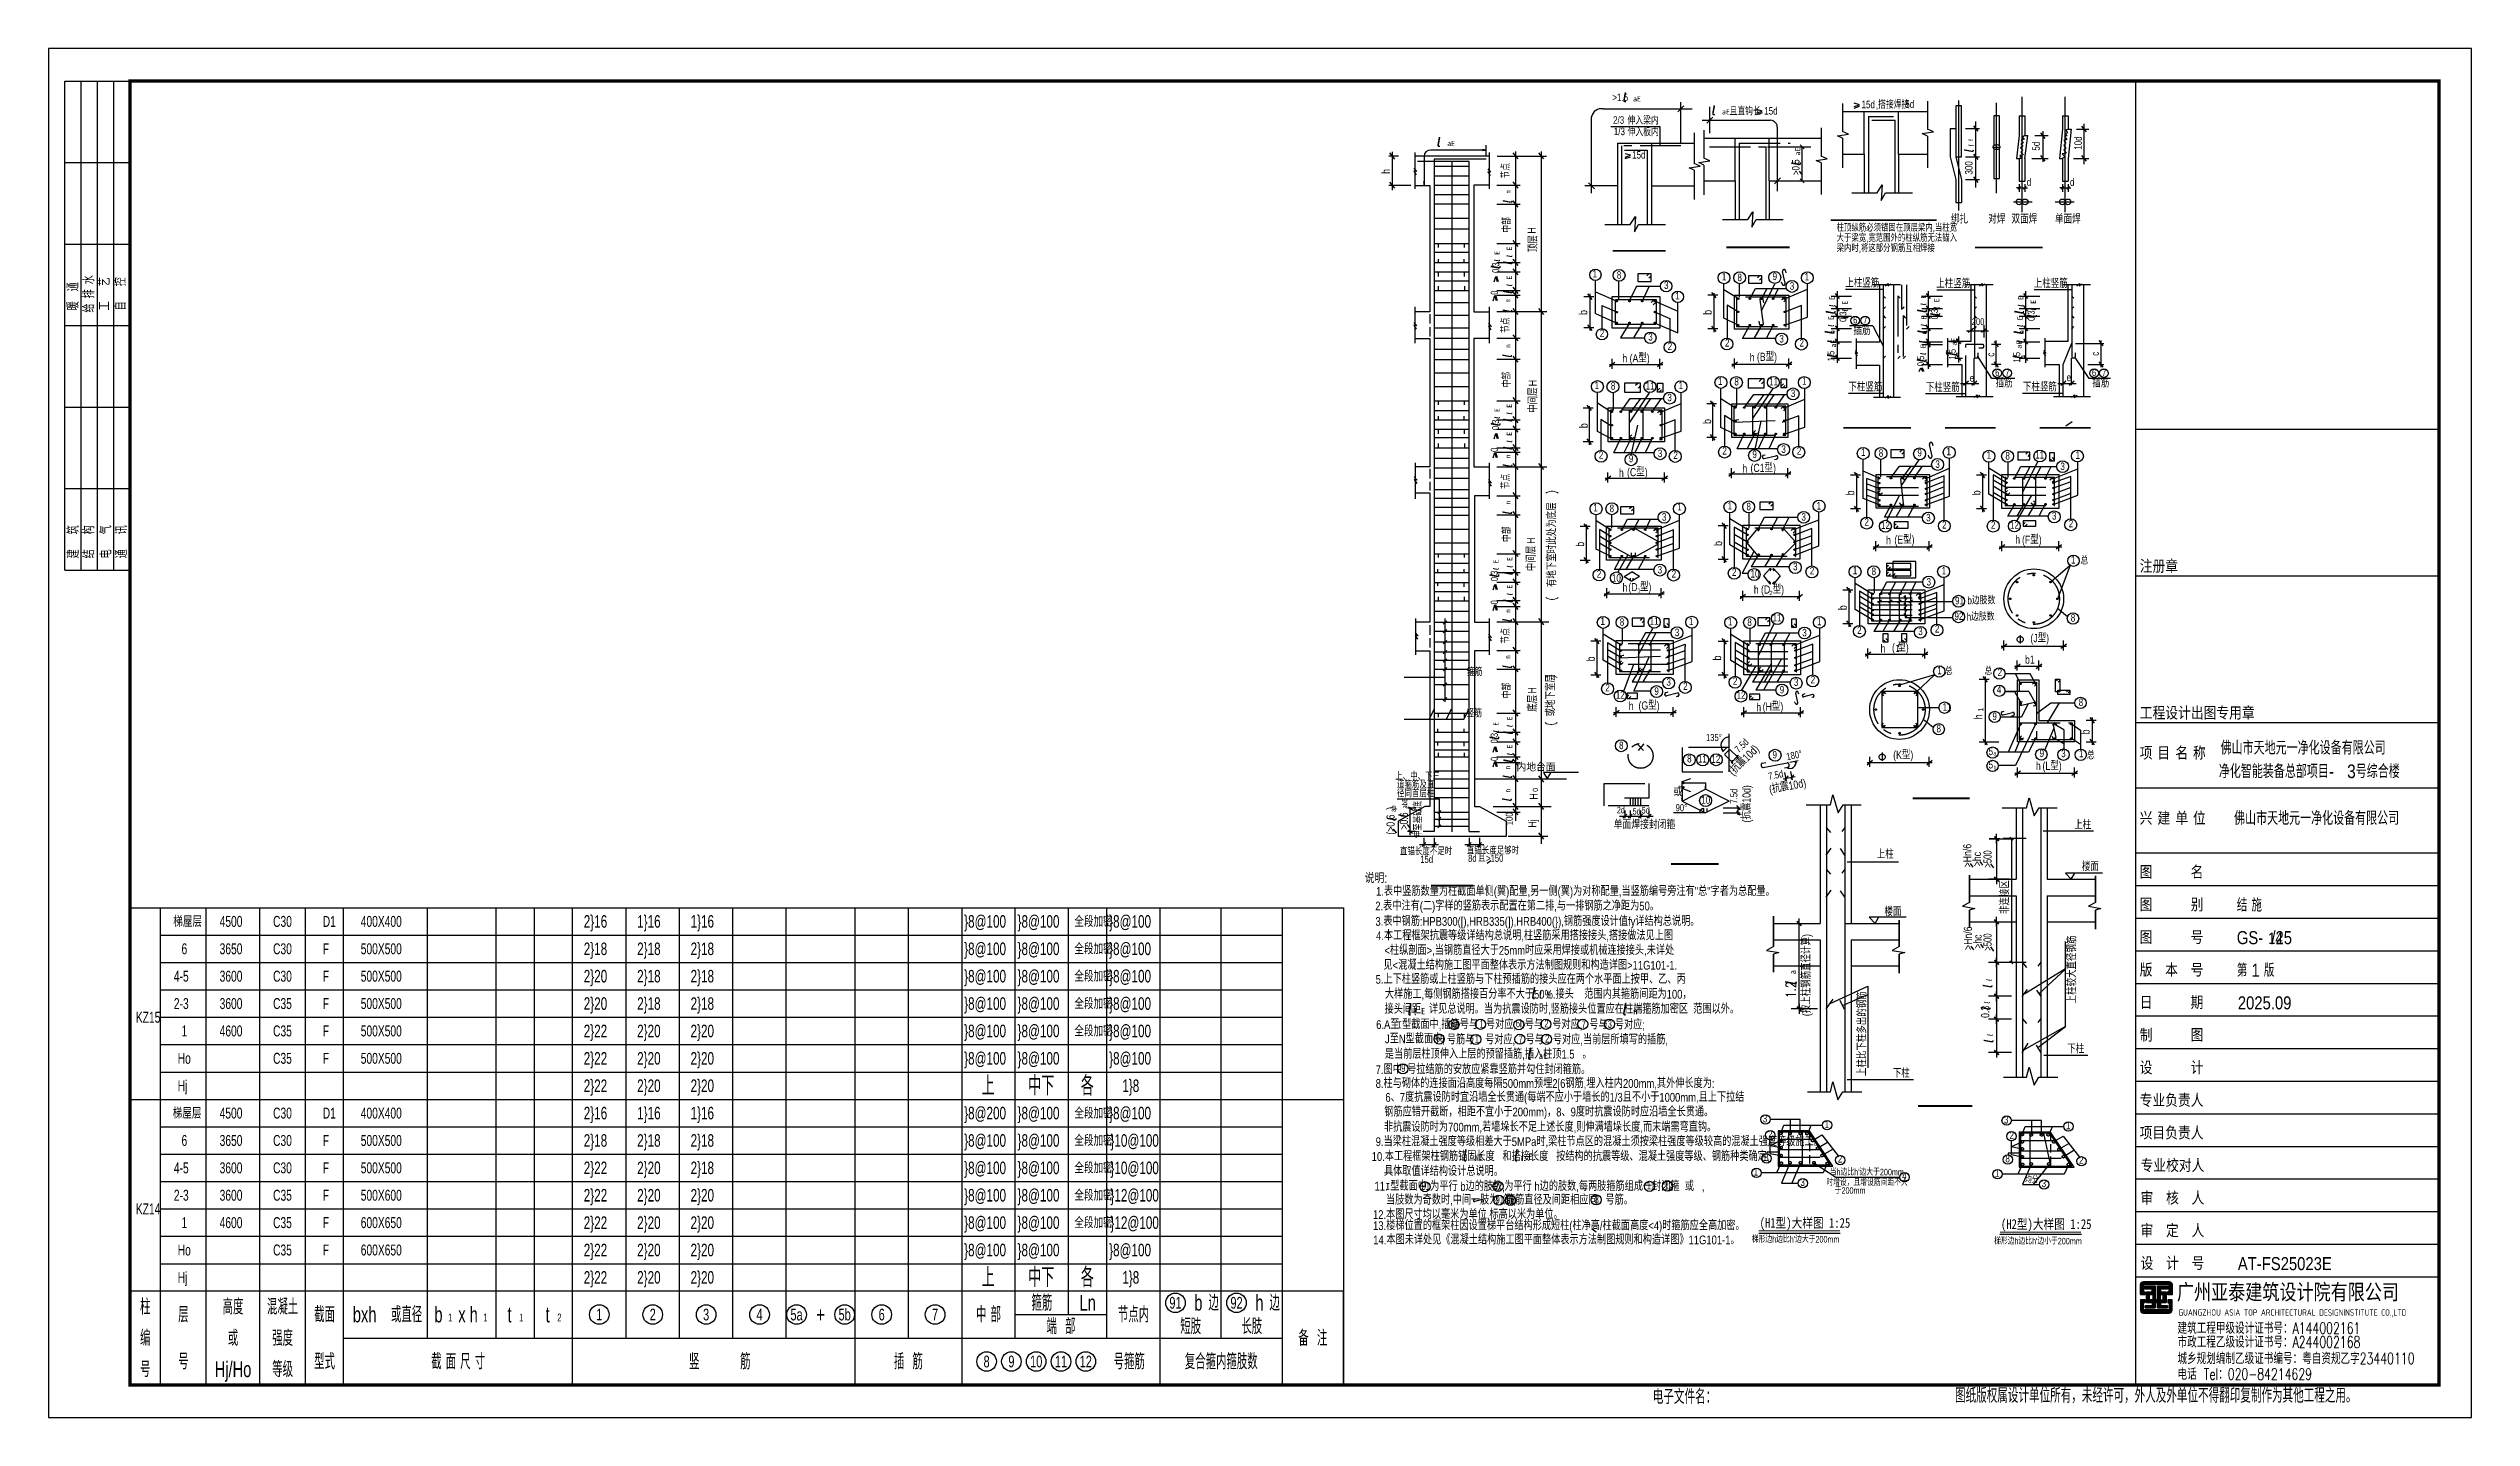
# Model space of a CAD drawing. Extents: x 299218 to 746073, y -331171 to -40619.
# Drawn here: x 385752 to 460052, y -173922 to -131922 of the extents above; entities that cross this region are included whole.
import ezdxf
from ezdxf.enums import TextEntityAlignment as Align

# ---------------------------------------------------------------- set-up
doc = ezdxf.new("R2010")
doc.units = 0
doc.header["$LTSCALE"] = 1000
doc.header["$MEASUREMENT"] = 0
doc.linetypes.add('CENTER', pattern=[2, 1.25, -0.25, 0.25, -0.25])
doc.linetypes.add('DASHED2', pattern=[0.375, 0.25, -0.125])
doc.layers.add('1', color=1, linetype='CENTER', lineweight=30)
for name, color, linetype in [('13', 4, 'Continuous'), ('14', 2, 'Continuous'), ('2', 7, 'Continuous'), ('3', 3, 'Continuous'), ('_0', 7, 'Continuous'), ('AXIS', 3, 'Continuous'), ('DIM_SYMB', 3, 'Continuous'), ('LP2', 2, 'Continuous'), ('PDIM', 3, 'Continuous'), ('PUB_DIM', 3, 'Continuous'), ('PUB_TITLE', 4, 'Continuous'), ('ZB2', 3, 'Continuous'), ('剪力墙柱其它', 1, 'Continuous'), ('柱号', 2, 'Continuous'), ('柱线', 2, 'Continuous'), ('柱表', 7, 'Continuous'), ('柱表字串', 7, 'Continuous'), ('柱边线', 6, 'Continuous')]:
    doc.layers.add(name, color=color, linetype=linetype)
doc.styles.add('-宋体', font='', dxfattribs={"width": 0.8})
doc.styles.add('_HZTXT', font='gs_txt.shx', dxfattribs={"width": 0.8, "bigfont": 'gs_hztxt.shx'})
doc.styles.add('dim_font', font='SIMPLEX.shx', dxfattribs={"width": 0.8})
doc.styles.add('GS_Rein', font='GS_TXT.shx', dxfattribs={"width": 0.7, "bigfont": 'GS_HZTXT.shx'})
doc.styles.add('HT', font='')
doc.styles.add('HZ', font='simplex.shx', dxfattribs={"width": 0.8, "bigfont": 'hztxt.shx'})
doc.styles.add('HZTXT', font='txt.shx', dxfattribs={"bigfont": 'hztxt.shx'})
doc.styles.add('hztxt0', font='romans.shx', dxfattribs={"bigfont": 'gbcbig0.shx'})
doc.styles.add('ST1', font='txt_____.ttf', dxfattribs={"width": 0.85})
doc.styles.get("Standard").update_dxf_attribs({"font": 'gbenor.shx', "bigfont": 'gbcbig.shx'})
doc.styles.add('WMF-宋体0', font='')
doc.styles.add('宋体', font='')
doc.styles.get('-宋体').set_extended_font_data('SimSun')
doc.styles.get('HT').set_extended_font_data('SimHei')
doc.styles.get('WMF-宋体0').set_extended_font_data('SimSun')
doc.styles.get('宋体').set_extended_font_data('SimSun')
doc.dimstyles.new('DIMA', dxfattribs={"dimtxt": 300, "dimasz": 1, "dimexe": 250, "dimexo": 300, "dimgap": 150, "dimtad": 1, "dimdec": 0, "dimzin": 0, "dimdsep": 46, "dimtxsty": 'dim_font', "dimblk": '_DIMX', "dimblk1": 'ARCHTICK', "dimblk2": 'ARCHTICK', "dimcen": 0.9, "dimse1": 1, "dimclrt": 7, "dimadec": 0, "dimazin": 0, "dimtfac": 1, "dimtdec": 0, "dimtix": 1, "dimtmove": 2, "dimatfit": 3, "dimldrblk": '_DIMX', "dimfxl": 1, "dimtolj": 1, "dimtzin": 0, "dimarcsym": 0})

msp = doc.modelspace()

# ---------------------------------------------------------------- texts
at = {"color": 7, "style": '-宋体', "width": 0.8}
for s, height, rotation, p in [('ι', 400, 80, (444771.3, -135145)), ('ι', 218.9, 80, (444769.2, -134946)), ('E', 120, 90, (444755.3, -134768.5)), ('ι', 400, 80, (430625.9, -136704.4)), ('n', 160, 90, (430588.7, -136375.3)), ('n', 160, 90, (430580.8, -139718.5)), ('ι', 400, 80, (430619.3, -140058.2)), ('n', 160, 90, (430580.8, -141105.2)), ('ι', 400, 80, (430610.7, -141440.1)), ('ι', 400, 80, (430623.1, -144806.9)), ('n', 160, 90, (430580.8, -144485.4)), ('ι', 400, 80, (430613.4, -146252.6)), ('n', 160, 90, (430580.8, -145910.1)), ('n', 160, 90, (430580.8, -149230.1)), ('ι', 400, 80, (430609.6, -149549.5)), ('n', 160, 90, (430574.9, -150645.1)), ('ι', 400, 80, (430613.4, -150978.5)), ('ι', 400, 80, (430620.3, -154350)), ('n', 160, 90, (430574.9, -154035.5)), ('ab', 160, 90, (427060.6, -155348.7)), ('abE', 160, 90, (427414.9, -155245.1)), ('ι', 400, 80, (430605.5, -155053.3)), ('n', 160, 90, (430574.9, -154743.3)), ('ι', 400, 80, (427071.9, -155648.8)), ('ι', 400, 80, (427426.2, -155545.2)), ('a', 192, 90, (439335.8, -160323.9, 14903.9)), ('ι', 240, 80, (445330.6, -160551.9)), ('ι', 500, 350, (427385.6, -161569.7)), ('ι', 500, 350, (431184.4, -161063.5)), ('ι', 300, 350, (431438.8, -161054.6)), ('ι', 500, 350, (433975.8, -161562.1)), ('ι', 480, 80, (439340, -160688, 14903.9)), ('ι', 400, 80, (445341.7, -160775.3)), ('ι', 240, 80, (445268.5, -161244.8)), ('ι', 300, 350, (427602, -161565.2)), ('ι', 400, 80, (445284.1, -161456.3)), ('ι', 500, 350, (431060.9, -162928.4, 5232.6)), ('ι', 400, 80, (445373.2, -162460.1)), ('ι', 240, 80, (445362.4, -162241.3)), ('ι', 500, 350, (429079.1, -166042.2, 5232.6)), ('ι', 500, 350, (430647.1, -166042.2, 5232.6)), ('ι', 300, 350, (430877.7, -166019.8, -5232.6))]:
    msp.add_text(s, height=height, rotation=rotation, dxfattribs=at).set_placement(p)
at = {"color": 7, "style": 'WMF-宋体0'}
for s, height, rotation, p in [('ι', 350, 80, (440536.9, -141005.4)), ('n', 150, 90, (440513.8, -140688)), ('ι', 350, 80, (443351.8, -141016.7)), ('n', 150, 90, (443328.7, -140699.3)), ('ι', 350, 80, (446342.6, -141003.4)), ('n', 150, 90, (446319.5, -140686))]:
    msp.add_text(s, height=height, rotation=rotation, dxfattribs=at).set_placement(p)
at = {"color": 7, "style": '-宋体', "width": 0.8}
for s, height, p in [('I', 210, (442384.5, -150434.2)), ('E', 200, (431701.2, -161059.1)), ('I', 210, (427124.5, -161979.3)), ('E', 200, (427842.1, -161554.4)), ('n', 200, (434347.3, -161555.4)), ('a', 200, (431448.2, -162924, 5232.6)), ('E', 200, (431597.4, -162924, 5232.6)), ('a', 200, (429462.8, -166037.8, 5232.6)), ('E', 200, (429614.4, -166037.8, 5232.6)), ('E', 200, (431132.1, -166020.5)), ('I', 210, (426758, -166940.3))]:
    msp.add_text(s, height=height, dxfattribs=at).set_placement(p)
at = {"layer": '1', "color": 6, "style": 'GS_Rein', "width": 0.8}
msp.add_text('100', height=220, rotation=90, dxfattribs=at).set_placement((430654.2, -155751.8, -12419.9))
at = {"layer": '13', "color": 2, "style": '_HZTXT', "width": 0.85}
msp.add_text('14', height=350, dxfattribs=at).set_placement((453817.1, -159393.6))
at = {"layer": '2', "color": 2, "ltscale": 15}
for s, height, rotation, style, width, p in [('5d', 230, 90, 'GS_Rein', 0.8, (446811.4, -135058.2, -5232.6)), ('10d', 230, 90, 'GS_Rein', 0.8, (448101.8, -135031.4, -5232.6)), ('300', 230, 90, 'GS_Rein', 0.8, (444751, -135791.1, -5232.6)), (')', 245.8, 90, 'ST1', 0.8, (431962.7, -145590.5, -12419.9)), ('(', 245.8, 90, 'ST1', 0.8, (431962.7, -148856.7, -12419.9)), ('(         )', 245.81, 90, 'ST1', 0.8, (431933.7, -152695.5, -12419.9)), ('1', 157, 90, 'GS_Rein', 0.8, (445078.2, -152264.9, -5232.6)), ('7.5d', 220, 45, 'GS_Rein', 0.8, (437585.4, -153547, -5232.6)), ('180%%d', 220, 11.46284, 'GS_Rein', 0.8, (439066, -153759.9, -5232.6)), ('7.5d', 220, 11.46284, 'GS_Rein', 0.8, (438513.2, -154364.8, -5232.6)), ('(抗震10d)', 250, 11.16, 'GS_Rein', 0.8, (438540.2, -154788.5, -5232.6)), ('o', 200, 90, 'GS_Rein', 0.7, (431420.7, -154728.4, -12419.9)), ('7.5d', 220, 90, 'GS_Rein', 0.8, (437541, -155089.2, -5232.6))]:
    msp.add_text(s, height=height, rotation=rotation, dxfattribs=dict(at, style=style, width=width)).set_placement(p)
at = {"layer": '2', "color": 2, "ltscale": 15, "style": 'GS_Rein', "width": 0.8}
for s, height, rotation, p in [('h', 250, 90, (426888, -135694.6, -12419.9)), ('节点', 230, 90, (430558.2, -135674.5)), ('中部', 230, 90, (430591.1, -137333.2, -12419.9)), ('H', 250, 90, (431357.3, -137505.3, -12419.9)), ('顶层', 250, 90, (431407.4, -137909.9, -12419.9)), ('0.3 ', 216.31, 90, (430236.8, -138614.8, -12419.9)), ('0', 216.3, 90, (430193.2, -139415.4, -12419.9)), ('节点', 230, 90, (430558.2, -140412.8)), ('b', 250, 90, (432935.7, -140022.5, -10465.2)), ('b', 250, 90, (436748.7, -140017.8, -5232.6)), ('0.3 ', 210, 90, (440882.3, -140119.1, -12419.9)), ('0.3 ', 210, 90, (443688.2, -140042, -12419.9)), ('0.3 ', 210, 90, (446655, -140088.7, -12419.9)), ('c', 230, 90, (445416.4, -141317.2, -12419.9)), ('c', 230, 90, (448622.5, -141288.1, -12419.9)), ('中部', 230, 90, (430591.1, -142082.2, -12419.9)), ('中间层', 250, 90, (431404, -142708.2, -12419.9)), ('H', 250, 90, (431388.3, -142188.5, -12419.9)), ('0.3 ', 216.31, 90, (430230.6, -143435.8, -12419.9)), ('b', 250, 90, (436735.7, -143366.2, -10465.2)), ('b', 250, 90, (432949.4, -143495.6, -10465.2)), ('0', 216.3, 90, (430193.2, -144234.3, -12419.9)), ('节点', 230, 90, (430558.2, -145203.3)), ('b', 250, 90, (441126.2, -145556.2, -5232.6)), ('b', 250, 90, (444994.2, -145553.5, -5232.6)), ('有地下室时此处为底层', 250, 90, (431981.9, -147147.2, -12419.9)), ('中部', 230, 90, (430591.1, -146822.7, -12419.9)), ('H', 250, 90, (431336.2, -147020.8, -12419.9)), ('b', 250, 90, (432841.3, -147133.8)), ('b', 250, 90, (437072.9, -147108.3)), ('中间层', 250, 90, (431350.6, -147567.6, -12419.9)), ('0.3 ', 216.31, 90, (430195.8, -148071.8, -12419.9)), ('0', 216.3, 90, (430193.2, -148913.2, -12419.9)), ('b', 250, 90, (440893, -149078.7, -5232.6)), ('节点', 230, 90, (430558.2, -149941.3)), ('b', 250, 90, (433167.5, -150650.9, -7848.9)), ('b', 250, 90, (437040.7, -150622, -2616.3)), ('中部', 230, 90, (430591.1, -151618, -12419.9)), ('H', 250, 90, (431369.9, -151615.3, -12419.9)), ('或地下室层', 250, 90, (431945.3, -151763.6, -12419.9)), ('底层', 250, 90, (431393.9, -152009.7, -12419.9)), ('0.3 ', 216.31, 90, (430193.2, -153049.8, -12419.9)), ('h', 250, 90, (445052.8, -152425.6, -5232.6)), ('b', 250, 90, (448339.4, -152889.2, -5232.6)), ('0', 216.3, 90, (430193.2, -153714.9, -12419.9)), ('(抗震10d)', 250, 45, (437821.6, -153842.9)), ('(>0.6  )', 250, 90, (427029.5, -155613.8, -12419.9)), ('伸至基础底', 220, 90, (427860.4, -155576, -12419.9)), ('H', 250, 90, (431420.7, -154867.5, -12419.9)), ('(抗震10d)', 250, 90, (437944.1, -155096.3)), ('>0.6', 250, 90, (427436.8, -155622.3, -12419.9)), ('Hj', 250, 90, (431378.9, -155697.5, -12419.9))]:
    msp.add_text(s, height=height, rotation=rotation, dxfattribs=at).set_placement(p, align=Align.CENTER)
at = {"layer": '2', "color": 2, "ltscale": 15, "width": 0.8}
for s, height, style, p in [('d', 230, 'GS_Rein', (446412.1, -136137.1, -5232.6)), ('d', 230, 'GS_Rein', (447737.7, -136137.1, -5232.6)), ('上柱竖筋', 250, 'GS_Rein', (440851, -139251, -10465.2)), ('上柱竖筋', 250, 'GS_Rein', (443640.2, -139270.1, -10465.2)), ('上柱竖筋', 250, 'GS_Rein', (446628.9, -139264.1, -10465.2)), ('200', 210, 'GS_Rein', (444727, -140409.3)), ('插筋', 250, 'GS_Rein', (441099.5, -140706.1, -10465.2)), ('h', 250, 'GS_Rein', (434013.4, -141551.7, -10465.2)), ('(A型)', 250, 'GS_Rein', (434234.3, -141551.7, -10465.2)), ('h', 250, 'GS_Rein', (437919.1, -141525.3, -5232.6)), ('(B型)', 250, 'GS_Rein', (438138.5, -141506.8, -10465.2)), ('下柱竖筋', 250, 'GS_Rein', (440946.2, -142439.7, -10465.2)), ('下柱竖筋', 250, 'GS_Rein', (443318.2, -142454.2, -10465.2)), ('e', 230, 'GS_Rein', (444661.6, -142145.4)), ('插筋', 250, 'GS_Rein', (445456.9, -142318.9, -10465.2)), ('下柱竖筋', 250, 'GS_Rein', (446295.6, -142439, -10465.2)), ('e', 230, 'GS_Rein', (447635.2, -142129.2)), ('插筋', 250, 'GS_Rein', (448423.2, -142318.9, -10465.2)), ('h', 250, 'GS_Rein', (433907, -145064.6, -10465.2)), ('(C型)', 250, 'GS_Rein', (434155.5, -145044, -10465.2)), ('h', 250, 'GS_Rein', (437693.3, -144935.2, -10465.2)), ('(C1型)', 250, 'GS_Rein', (437941.9, -144914.6, -10465.2)), ('h', 250, 'GS_Rein', (442097.6, -147134.2, -5232.6)), ('(E型)', 250, 'GS_Rein', (442354.5, -147116.1, -10465.2)), ('h', 250, 'GS_Rein', (446059.7, -147112.3, -5232.6)), ('(F型)', 250, 'GS_Rein', (446268.6, -147117.2, -10465.2)), ('h', 250, 'GS_Rein', (434016.4, -148581.5)), ('(D 型)', 250, 'GS_Rein', (434197.3, -148569.5, -5232.6)), ('1', 130.8, 'GS_Rein', (434474.4, -148610.4)), ('10', 230, 'GS_Rein', (437942.5, -148153.5)), ('h', 250, 'GS_Rein', (438045.1, -148652)), ('(D 型)', 250, 'GS_Rein', (438265.1, -148646.1)), ('2', 130.8, 'GS_Rein', (438522.3, -148691.9, 5232.6)), ('92', 230, 'GS_Rein', (444196.5, -149453.4, -5232.6)), ('91', 230, 'GS_Rein', (444214.1, -148976, -5232.6)), ('h边肢数', 230, 'GS_Rein', (444569.8, -149471.7, -5232.6)), ('b边肢数', 230, 'GS_Rein', (444594.1, -148971.2, -5232.6)), ('(J型)', 250, 'GS_Rein', (446525.7, -150137.7, -10465.2)), ('h', 250, 'GS_Rein', (441929, -150455.4, -5232.6)), ('( 型)', 250, 'GS_Rein', (442282, -150422.3, -10465.2)), ('b1', 250, 'GS_Rein', (446359.2, -150795.9, -5232.6)), ('h', 250, 'GS_Rein', (434208.4, -152217.6, -7848.9)), ('(G型)', 250, 'GS_Rein', (434507.4, -152204.4, -10465.2)), ('h', 250, 'GS_Rein', (438118.7, -152257.1, -2616.3)), ('(H型)', 250, 'GS_Rein', (438315.6, -152238.1, -10465.2)), ('11', 230, 'GS_Rein', (443831.6, -152240.3, -5232.6)), ('135%%d', 220, 'GS_Rein', (436575.6, -153170.4, -5232.6)), ('(K型)', 250, 'GS_Rein', (442317.3, -153717.1, -10465.2)), ('a', 130.8, 'GS_Rein', (445388, -153614.9, -5232.6)), ('h', 250, 'GS_Rein', (446694.2, -154053.4, -5232.6)), ('(L型)', 250, 'GS_Rein', (446896.4, -154054.4, -10465.2)), ('上、中、下三', 220, 'GS_Rein', (427048.8, -154361.6, -12419.9)), ('道箍筋及直', 220, 'GS_Rein', (427102.7, -154616.5, -12419.9)), ('b', 116.3, 'GS_Rein', (445395.7, -154037.6, -5232.6)), ('径同首层柱', 220, 'GS_Rein', (427102.7, -154891, -12419.9)), ('2d', 200, 'GS_Rein', (433844.3, -155385.4)), ('5d', 200, 'GS_Rein', (434327.1, -155424.8)), ('5d', 200, 'GS_Rein', (434605.8, -155392.4)), ('90%%d', 220, 'GS_Rein', (435646, -155322.1, -5232.6)), ('单面焊接封闭箍', 250, 'HZ', (433746.8, -155864.7)), ('直锚长度不足时', 220, 'GS_Rein', (427192.6, -156667.8, -12419.9)), ('15d', 220, 'GS_Rein', (427815.7, -156907.8, -12419.9)), ('直锚长度足够时', 220, 'GS_Rein', (429244.2, -156645, -12419.9)), ('8d', 220, 'GS_Rein', (429283.7, -156873.8, -12419.9)), ('且', 220, 'GS_Rein', (429589.7, -156873.8, -12419.9)), ('>150', 220, 'GS_Rein', (429835, -156873.8, -12419.9))]:
    msp.add_text(s, height=height, dxfattribs=dict(at, style=style)).set_placement(p)
at = {"layer": '2', "color": 2, "ltscale": 15, "style": 'GS_Rein', "width": 0.8}
for s, height, p in [('绑扎', 252.91, (444353.6, -137290, -5232.6)), ('对焊', 252.91, (445495.5, -137290, -5232.6)), ('双面焊', 252.91, (446341.4, -137290, -5232.6)), ('单面焊', 252.91, (447674.4, -137290, -5232.6)), ('1', 230, (433165.3, -138948.7, -10465.2)), ('8', 230, (433911.8, -138986, -10465.2)), ('1', 230, (437129.9, -139036.6, -5232.6)), ('8', 230, (437610.8, -139061.1, -5232.6)), ('9', 230, (438686.9, -139025.8, -5232.6)), ('1', 230, (439669.5, -139036.8, -5232.6)), ('3', 230, (435360.1, -139299.2, -10465.2)), ('1', 230, (435701.4, -139622, -10465.2)), ('3', 230, (439214.6, -139324.7, -5232.6)), ('6', 210, (441153.3, -140357.8)), ('7', 210, (441462.4, -140357.8)), ('2', 230, (433390.9, -140774.8, -10465.2)), ('3', 230, (434874.9, -140882.2, -10465.2)), ('2', 230, (435471.6, -141173, -10465.2)), ('2', 230, (437230.6, -141066.8, -5232.6)), ('3', 230, (438894.8, -140943.6, -5232.6)), ('2', 230, (439513.5, -141069.4, -5232.6)), ('6', 210, (445510.7, -141970.6)), ('7', 210, (445819.8, -141970.6)), ('6', 210, (448477, -141970.6)), ('7', 210, (448786.1, -141970.6)), ('1', 230, (433229.1, -142374.1, -10465.2)), ('8', 230, (433728.9, -142389.8, -10465.2)), ('11', 230, (434862.6, -142386.1, -10465.2)), ('3', 230, (435461.6, -142745.5, -10465.2)), ('1', 230, (435806, -142370.5, -10465.2)), ('1', 230, (437015.5, -142244.6, -10465.2)), ('8', 230, (437515.3, -142260.4, -10465.2)), ('11', 230, (438648.9, -142256.6, -10465.2)), ('3', 230, (439248, -142616.1, -10465.2)), ('1', 230, (439592.3, -142241, -10465.2)), ('3', 230, (438956, -144329.6, -10465.2)), ('2', 230, (433359.5, -144510.2, -10465.2)), ('9', 230, (434281.2, -144616.2, -5232.6)), ('3', 230, (435169.6, -144459, -10465.2)), ('2', 230, (435644.4, -144515.3, -10465.2)), ('2', 230, (437145.9, -144380.8, -10465.2)), ('9', 230, (438067.6, -144486.8, -5232.6)), ('2', 230, (439430.8, -144385.9, -10465.2)), ('1', 230, (441397.5, -144423.6, -5232.6)), ('8', 230, (441943.5, -144448.2, -5232.6)), ('9', 230, (443128.1, -144436.4, -5232.6)), ('3', 230, (443680.1, -144788.6, -5232.6)), ('1', 230, (444019.5, -144400.3, -5232.6)), ('1', 230, (445250.6, -144510.8, -5232.6)), ('8', 230, (445826.4, -144534.9, -5232.6)), ('11', 230, (446810.5, -144504.1, -5232.6)), ('3', 230, (447512.4, -144854.6, -5232.6)), ('1', 230, (447976.3, -144511.9, -5232.6)), ('1', 230, (433191.2, -146124.8)), ('8', 230, (433690.2, -146146.3)), ('3', 230, (435294, -146410)), ('1', 230, (435764.3, -146093.9)), ('1', 230, (437310.5, -146065.6)), ('8', 230, (437886.3, -146089.7)), ('3', 230, (439572.3, -146409.4)), ('1', 230, (440036.2, -146066.7)), ('2', 230, (441505.7, -146561.6, -5232.6)), ('3', 230, (443396.6, -146430.2, -5232.6)), ('3', 230, (447255.8, -146374.8, -5232.6)), ('12', 230, (442081.5, -146661.6, -5232.6)), ('2', 230, (443885.8, -146649.7, -5232.6)), ('2', 230, (445384.6, -146654.5, -5232.6)), ('12', 230, (446035.1, -146655.3, -5232.6)), ('2', 230, (447769.2, -146611.7, -5232.6)), ('3', 230, (435162.6, -148028.9)), ('3', 230, (439315.7, -147929.6)), ('2', 230, (439829.1, -148058.3)), ('1', 230, (441147.6, -148053.9, -5232.6)), ('8', 230, (441723.5, -148078.1, -5232.6)), ('1', 230, (443873.3, -148055.1, -5232.6)), ('1', 230, (447835.1, -147722.6, -5232.6)), ('总', 230, (448179.2, -147750.3, -5232.6)), ('2', 230, (433298.7, -148156.6)), ('2', 230, (435592.9, -148154.7)), ('2', 230, (437444.5, -148101.1)), ('3', 230, (443409.5, -148397.8, -5232.6)), ('11', 230, (438754, -149501.3, -2616.3)), ('8', 230, (447830.9, -149504, -5232.6)), ('1', 230, (433409.9, -149608.2, -7848.9)), ('8', 230, (434002.8, -149632.3, -7848.9)), ('11', 230, (434986.9, -149601.5, -7848.9)), ('3', 230, (435688.8, -149952, -7848.9)), ('1', 230, (436123.6, -149610.9, -7848.9)), ('1', 230, (437320.2, -149621.7, -2616.3)), ('8', 230, (437913.1, -149637.3, -2616.3)), ('3', 230, (439599.2, -149957, -2616.3)), ('1', 230, (440049.4, -149614.3, -2616.3)), ('2', 230, (441281.6, -149883.2, -5232.6)), ('3', 230, (443152.8, -149918, -5232.6)), ('2', 230, (443666.3, -149840.5, -5232.6)), ('箍筋                                                        ', 230, (431401.4, -151167.2)), ('2', 230, (433561, -151643.7, -7848.9)), ('9', 230, (435062.7, -151750.8, -7848.9)), ('3', 230, (435432.2, -151472.2, -7848.9)), ('2', 230, (435945.6, -151600.9, -7848.9)), ('2', 230, (437471.3, -151442.5, -2616.3)), ('9', 230, (438908, -151706.3, -2616.3)), ('3', 230, (439342.5, -151477.2, -2616.3)), ('2', 230, (439856, -151399.7, -2616.3)), ('1', 230, (443736.3, -151117.8, -5232.6)), ('总', 230, (444019.1, -151143.3, -5232.6)), ('总', 230, (445237.6, -151143.3, -5232.6)), ('4', 230, (445567.1, -151703.7, -5232.6)), ('2', 230, (445587.5, -151174.5, -5232.6)), ('竖筋                                                        ', 230, (431384.5, -152434.8)), ('12', 230, (433948.6, -151868.7, -7848.9)), ('12', 230, (437652.5, -151873.6, -2616.3)), ('9', 230, (445428.5, -152524, -5232.6)), ('8', 230, (448074.5, -152095.6, -5232.6)), ('8', 230, (443714.1, -152902.1, -5232.6)), ('8', 230, (433980.4, -153416.6, -5232.6)), ('8', 230, (436067.1, -153826.5, -5232.6)), ('11', 230, (436466.1, -153830, -5232.6)), ('12', 230, (436879.1, -153838.4, -5232.6)), ('9', 230, (438685.5, -153701.5, -5232.6)), ('5', 230, (445310.3, -153600.5, -5232.6)), ('5', 230, (445310.3, -154009.7, -5232.6)), ('9', 230, (446874.8, -153659.3, -5232.6)), ('3', 230, (447536.8, -153664, -5232.6)), ('1', 230, (448083.2, -153667.8, -5232.6)), ('总', 230, (448378.8, -153726.7, -5232.6)), ('10', 230, (436569.4, -155092.7, -5232.6)), ('3', 230, (438387.5, -164864, 6279.1)), ('1', 230, (440286.8, -165039.6, 6279.1)), ('3', 230, (445785.1, -164901.3)), ('1', 230, (447684.4, -165076.9)), ('2', 230, (438553.5, -165339.1)), ('2', 230, (445951, -165376.4, -6279.1)), ('1', 230, (438105.1, -166497.6, 6279.1)), ('8', 230, (438429, -166055.6, 6279.1)), ("当h边比h'边大于200mm", 200, (441510.1, -166491.6, 6279.1)), ('2', 230, (440687.6, -166100.3, 6279.1)), ('4', 230, (442658.9, -166629.2, 6279.1)), ('1', 230, (445502.7, -166534.9)), ('8', 230, (445826.6, -166092.9)), ('2', 230, (448085.1, -166137.7)), ('3', 230, (439541.1, -166815.8, 6279.1)), ('于200mm', 200, (440996.9, -167055.8, 6279.1)), ('时增设，且增设筋间距不大', 200, (441515, -166810.8, 6279.1)), ('均分', 200, (446568.2, -166726.1)), ('3', 230, (446938.7, -166853.2)), ("梯形边h边比h'边大于200mm", 200, (439326.5, -168553.9, 6279.1)), ("梯形边h边比h'边小于200mm", 200, (446756.9, -168609.2))]:
    msp.add_text(s, height=height, dxfattribs=at).set_placement(p, align=Align.CENTER)
msp.add_text('10', height=230, dxfattribs=at).set_placement((433830.3, -148165.6), align=Align.MIDDLE)
at = {"layer": '2', "color": 2, "ltscale": 15, "style": 'HZ'}
for s, height, p in [('内地台面                                                    ', 230, (435466.3, -154098.8, -12419.9)), ('或          ', 252.909, (436592.1, -154863.2, -5232.6))]:
    msp.add_text(s, height=height, dxfattribs=at).set_placement(p, align=Align.CENTER)
at = {"layer": '2', "style": 'GS_Rein', "width": 0.8}
for s, p in [('上柱', (448128.2, -155870.6)), ('上柱', (442073.9, -156773.9)), ('楼面', (448365.6, -157150.8)), ('楼面', (442309.6, -158534.9)), ('下柱', (447915.5, -162743.4)), ('下柱', (442566.2, -163494.1))]:
    msp.add_text(s, height=250, dxfattribs=at).set_placement(p, align=Align.CENTER)
for s, height, p in [('>Hn/6', 250, (444714.4, -156683.7)), ('>hc', 250, (445010.7, -156791.1)), ('非连接区', 250, (445870.3, -157955.5)), ('>Hn/6', 250, (444733.7, -159216.9)), ('(按上柱钢筋直径计算)', 250, (439781.4, -160349.3)), ('>hc', 250, (445030, -159324.3)), ('上柱较大直径钢筋', 250, (447929.1, -160175.9)), ('上柱比下柱多出的钢筋', 250, (441491.6, -162144.7)), ('0.3', 250.14, (445263.8, -161476.8))]:
    msp.add_text(s, height=height, rotation=90, dxfattribs=at).set_placement(p, align=Align.CENTER)
at = {"layer": '3', "color": 2, "style": 'GS_Rein', "width": 0.8}
for s, p in [('>1.5 ', (433704.2, -133537.2, -2616.3)), ('15d', (438361.7, -133952, -2616.3)), ('15d', (441345.4, -133756.2, -2616.3)), ('5d', (442689.8, -133746.9, -2616.3)), ('2/3', (433727.2, -134233.2, -2616.3)), ('1/3', (433750.2, -134581.8, -2616.3)), ('15d', (434311.5, -135300.3, -2616.3))]:
    msp.add_text(s, height=230, dxfattribs=at).set_placement(p)
msp.add_text('>0.5', height=230, rotation=90, dxfattribs=at).set_placement((439445.5, -135811.6, -2616.3))
at = {"layer": 'PUB_DIM', "color": 7, "style": 'dim_font', "width": 0.8}
msp.add_text('1.2', height=300, rotation=90, dxfattribs=at).set_placement((439330.6, -161055.4))
at = {"layer": 'ZB2', "style": 'GS_Rein'}
for s, height, width, p in [('且直钩长', 230, 0.8, (437300.1, -133970.5, -2616.3)), (',搭接焊接', 230, 0.8, (441787.7, -133765.1, -2616.3)), ('伸入梁内', 230, 0.8, (434171.3, -134253.5, -2616.3)), ('伸入板内', 230, 0.8, (434174.8, -134610.2, -2616.3)), ('柱顶纵筋必须锚固在顶层梁内,当柱宽', 218.025, 0.8, (440583.1, -137537.2, -2616.3)), ('梁内时,将这部分钢筋互相焊接', 218.025, 0.8, (440583.1, -138163.4, -2616.3)), ('大于梁宽,宽范围外的柱纵筋无法锚入', 218.025, 0.8, (440583.1, -137850.3, -2616.3)), ('2.表中注有(二)字样的竖筋表示配置在第二排,与一排钢筋之净距为50。', 270, 0.8, (426437.4, -158364.2)), ('1.表中竖筋数量为柱截面单侧(翼)配量,另一侧(翼)为对称配量,当竖筋编号旁注有"总"字者为总配量。', 270, 0.8, (426460.7, -157914.9)), ('3.表中钢筋:HPB300([),HRB335(]),HRB400(}),钢筋强度设计值fy详结构总说明。', 270, 0.8, (426441.9, -158836.6)), ('4.本工程框架抗震等级详结构总说明,柱竖筋采用搭接接头,搭接做法见上图', 270, 0.8, (426461.4, -159275)), ('<柱纵剖面>,当钢筋直径大于25mm时应采用焊接或机械连接接头,未详处', 270, 0.8, (426719.7, -159726, -5232.6)), ('5.上下柱竖筋或上柱竖筋与下柱预插筋的接头应在两个水平面上按甲、乙、丙', 270, 0.8, (426448.1, -160614.4, -5232.6)), ('见<混凝土结构施工图平面整体表示方法制图规则和构造详图>11G101-1.', 270, 0.8, (426689.4, -160181.8, -5232.6)), ('接头间距   详见总说明。当为抗震设防时,竖筋接头位置应在柱端箍筋加密区  范围以外。', 270, 0.8, (426720.3, -161529.3, -5232.6)), ('大样施工,每侧钢筋搭接百分率不大于50%%%.接头    范围内其箍筋间距为100，', 270, 0.8, (426731.2, -161071.7, -5232.6)), ('6.A至 型截面中,插筋 ', 270, 0.8, (426464.1, -162002.2)), ('6a', 240, 0.7, (428739.5, -161957)), ('号与   号对应,', 270, 0.8, (429027.5, -162002.2)), ('1', 240, 0.7, (429631.7, -161962.9)), ('6b', 240, 0.7, (430744.6, -161949.7)), ('号与   ', 270, 0.8, (431020.4, -162002.2)), ('2', 240, 0.7, (431623.1, -161955.1)), ('号对应,', 270, 0.8, (431863.3, -162002.2)), ('7', 240, 0.7, (432761.2, -161985.7)), ('号与 ', 270, 0.8, (432998.3, -162007.8)), ('3', 240, 0.7, (433561.9, -161965.9)), ('号对应;', 270, 0.8, (433782.3, -162007.8)), ('是当前层柱顶伸入上层的预留插筋,插入柱顶1.5   。', 270, 0.8, (426730.3, -162910.8)), ('J至N型截面中,', 270, 0.8, (426733.9, -162441.5)), ('6a', 240, 0.7, (428295, -162391.3)), ('号筋与 ', 270, 0.8, (428632.3, -162468.7)), ('1', 240, 0.7, (429489.8, -162425.7)), ('号对应,', 270, 0.8, (429805.3, -162468.7)), ('7', 240, 0.7, (430826.6, -162445)), ('号与 ', 270, 0.8, (431041.2, -162468.7)), ('2', 240, 0.7, (431641.4, -162419)), ('号对应,当前层所填写的插筋,', 270, 0.8, (431881.9, -162468.7)), ('7.图中  号拉结筋的安放应紧靠竖筋并勾住封闭箍筋。', 270, 0.8, (426449.1, -163383.7, -5232.6)), ('9', 240, 0.7, (427229.8, -163323.6, -5232.6)), ('8.柱与砌体的连接面沿高度每隔500mm预埋2[6钢筋,埋入柱内200mm,其外伸长度为:', 270, 0.8, (426448.6, -163809.1, -5232.6)), ('6、7度抗震设防时宜沿墙全长贯通(每端不应小于墙长的1/3且不小于1000mm,且上下拉结', 270, 0.8, (426746.5, -164233.8, -2616.3)), ('非抗震设防时为700mm,若墙垛长不足上述长度,则伸满墙垛长度,而末端需弯直钩。', 270, 0.8, (426701.8, -165150.2, -2616.3)), ('钢筋应错开截断，相距不宜小于200mm)，8、9度时抗震设防时应沿墙全长贯通。', 270, 0.8, (426713.9, -164683.8, -2616.3)), ('9.当梁柱混凝土强度等级相差大于5MPa时,梁柱节点区的混凝土须按梁柱强度等级较高的混凝土强度等级施工。', 270, 0.8, (426449.5, -165594.1, -5232.6)), ('10.本工程框架柱钢筋锚固长度   和搭接长度   按结构的抗震等级、混凝土强度等级、钢筋种类确定,', 270, 0.8, (426327, -166048.7, -2616.3)), ('具体取值详结构设计总说明。', 270, 0.8, (426701.8, -166504.6, -2616.3)), ('12.本图尺寸均以毫米为单位,标高以米为单位。', 270, 0.8, (426366.2, -167830.7, -5232.6)), ('13.楼梯位置的框架柱因设置梯平台结构形成短柱(柱净高/柱截面高度<4)时箍筋应全高加密。', 270, 0.8, (426369.4, -168170, -5232.6)), ('14.本图未详处见《混凝土结构施工图平面整体表示方法制图规则和构造详图》11G101-1。', 270, 0.8, (426374.5, -168608))]:
    msp.add_text(s, height=height, dxfattribs=dict(at, width=width)).set_placement(p)
at = {"layer": 'ZB2', "color": 6, "style": 'GS_Rein'}
for s, height, width, p in [('说明:', 300, 0.8, (426112.2, -157523.6, -5232.6)), ('11. 型截面中  ', 270, 0.8, (426413.7, -166957.6, -5232.6)), ('当肢数为奇数时,中间一肢为  筋,', 270, 0.8, (426764.6, -167385.6, -5232.6)), ('91', 240, 0.7, (427860.1, -166939.5, -5232.6)), ('为平行 b边的肢数,', 270, 0.8, (428121.4, -166969.4, -5232.6)), ('92', 240, 0.7, (430075.3, -166923.5, -5232.6)), ('91', 240, 0.7, (430125.2, -167356.4, -5232.6)), ('为平行 h边的肢数,每两肢箍筋组成一封闭箍  或   ,', 270, 0.8, (430393, -166965.3, -5232.6)), ('     箍筋直径及间距相应同   号筋。', 270, 0.8, (430043.3, -167385.6, -5232.6)), ('92', 240, 0.7, (430461.3, -167359.2, -5232.6)), ('8', 240, 0.7, (433162.7, -167350.4)), ('11', 240, 0.7, (434758.4, -166923.3, -5232.6)), ('12', 240, 0.7, (435315.4, -166921.7, -5232.6))]:
    msp.add_text(s, height=height, dxfattribs=dict(at, width=width)).set_placement(p)
at = {"layer": '柱号', "style": '-宋体', "width": 0.8}
for s, p in [('(H1型)大样图 1:25', (438222.8, -168099.9, 6279.1)), ('(H2型)大样图 1:25', (445620.3, -168137.2))]:
    msp.add_text(s, height=300, dxfattribs=at).set_placement(p)
at = {"layer": '柱线', "color": 0, "style": 'GS_Rein', "width": 0.8}
for s, p in [('1.5', (444236.3, -141463.1)), ('1.5', (440515.4, -141518.6)), ('0.5', (443267.3, -141672)), ('1.5', (446212.1, -141556.2))]:
    msp.add_text(s, height=210, rotation=90, dxfattribs=at).set_placement(p)
at = {"layer": '柱线', "style": 'GS_Rein', "width": 0.7}
for s, height, p in [('梯屋层', 336, (389578, -158870.2)), ('4500', 336, (391000.2, -158870.2)), ('C30', 336, (392638.8, -158870.2)), ('D1', 336, (394161, -158870.2)), ('400X400', 336, (395327.4, -158870.2)), ('2}16', 384, (402165, -158894.2)), ('1}16', 384, (403803, -158894.2)), ('1}16', 384, (405441, -158894.2)), ('}8@100', 384, (413830.2, -158894.2)), ('}8@100', 384, (415468.2, -158894.2)), ('全段加密', 336, (417208.2, -158870.2)), ('}8@100', 384, (418276.2, -158894.2)), ('6', 336, (389832, -159710.2)), ('3650', 336, (391000.2, -159710.2)), ('C30', 336, (392638.8, -159710.2)), ('F', 336, (394161, -159710.2)), ('500X500', 336, (395327.4, -159710.2)), ('2}18', 384, (402165, -159734.2)), ('2}18', 384, (403803, -159734.2)), ('2}18', 384, (405441, -159734.2)), ('}8@100', 384, (413830.2, -159734.2)), ('}8@100', 384, (415468.2, -159734.2)), ('全段加密', 336, (417208.2, -159710.2)), ('}8@100', 384, (418276.2, -159734.2)), ('4-5', 336, (389596.8, -160550.2)), ('3600', 336, (391000.2, -160550.2)), ('C30', 336, (392638.8, -160550.2)), ('F', 336, (394161, -160550.2)), ('500X500', 336, (395327.4, -160550.2)), ('2}20', 384, (402165, -160574.2)), ('2}18', 384, (403803, -160574.2)), ('2}18', 384, (405441, -160574.2)), ('}8@100', 384, (413830.2, -160574.2)), ('}8@100', 384, (415468.2, -160574.2)), ('全段加密', 336, (417208.2, -160550.2)), ('}8@100', 384, (418276.2, -160574.2)), ('2-3', 336, (389596.8, -161390.2)), ('3600', 336, (391000.2, -161390.2)), ('C35', 336, (392638.8, -161390.2)), ('F', 336, (394161, -161390.2)), ('500X500', 336, (395327.4, -161390.2)), ('2}20', 384, (402165, -161414.2)), ('2}18', 384, (403803, -161414.2)), ('2}18', 384, (405441, -161414.2)), ('}8@100', 384, (413830.2, -161414.2)), ('}8@100', 384, (415468.2, -161414.2)), ('全段加密', 336, (417208.2, -161390.2)), ('}8@100', 384, (418276.2, -161414.2)), ('KZ15', 336, (388431, -161810.2)), ('1', 336, (389832, -162230.2)), ('4600', 336, (391000.2, -162230.2)), ('C35', 336, (392638.8, -162230.2)), ('F', 336, (394161, -162230.2)), ('500X500', 336, (395327.4, -162230.2)), ('2}22', 384, (402165, -162254.2)), ('2}20', 384, (403803, -162254.2)), ('2}20', 384, (405441, -162254.2)), ('}8@100', 384, (413830.2, -162254.2)), ('}8@100', 384, (415468.2, -162254.2)), ('全段加密', 336, (417208.2, -162230.2)), ('}8@100', 384, (418276.2, -162254.2)), ('2}22', 384, (402165, -163094.2)), ('2}20', 384, (403803, -163094.2)), ('2}20', 384, (405441, -163094.2)), ('}8@100', 384, (413830.2, -163094.2)), ('}8@100', 384, (415468.2, -163094.2)), ('}8@100', 384, (418276.2, -163094.2)), ('Ho', 336, (389714.4, -163070.2)), ('C35', 336, (392638.8, -163070.2)), ('F', 336, (394161, -163070.2)), ('500X500', 336, (395327.4, -163070.2)), ('上', 600, (414366.6, -164042.2)), ('中下', 600, (415794.6, -164042.2)), ('各', 600, (417408.6, -164042.2)), ('Hj', 336, (389714.4, -163910.2)), ('2}22', 384, (402165, -163934.2)), ('2}20', 384, (403803, -163934.2)), ('2}20', 384, (405441, -163934.2)), ('1}8', 384, (418679.4, -163934.2)), ('梯屋层', 336, (389560.9, -164750.2)), ('4500', 336, (391000.2, -164750.2)), ('C30', 336, (392638.8, -164750.2)), ('D1', 336, (394161, -164750.2)), ('400X400', 336, (395327.4, -164750.2)), ('2}16', 384, (402165, -164774.2)), ('1}16', 384, (403803, -164774.2)), ('1}16', 384, (405441, -164774.2)), ('}8@200', 384, (413830.2, -164774.2)), ('}8@100', 384, (415468.2, -164774.2)), ('全段加密', 336, (417208.2, -164750.2)), ('}8@100', 384, (418276.2, -164774.2)), ('6', 336, (389832, -165590.2)), ('3650', 336, (391000.2, -165590.2)), ('C30', 336, (392638.8, -165590.2)), ('F', 336, (394161, -165590.2)), ('500X500', 336, (395327.4, -165590.2)), ('2}18', 384, (402165, -165614.2)), ('2}18', 384, (403803, -165614.2)), ('2}18', 384, (405441, -165614.2)), ('}8@100', 384, (413830.2, -165614.2)), ('}8@100', 384, (415468.2, -165614.2)), ('全段加密', 336, (417208.2, -165590.2)), ('}10@100', 384, (418316.3, -165614.2)), ('4-5', 336, (389596.8, -166430.2)), ('3600', 336, (391000.2, -166430.2)), ('C30', 336, (392638.8, -166430.2)), ('F', 336, (394161, -166430.2)), ('500X500', 336, (395327.4, -166430.2)), ('2}22', 384, (402165, -166454.2)), ('2}20', 384, (403803, -166454.2)), ('2}18', 384, (405441, -166454.2)), ('}8@100', 384, (413830.2, -166454.2)), ('}8@100', 384, (415468.2, -166454.2)), ('全段加密', 336, (417208.2, -166430.2)), ('}10@100', 384, (418316.3, -166454.2)), ('2-3', 336, (389596.8, -167270.2)), ('3600', 336, (391000.2, -167270.2)), ('C35', 336, (392638.8, -167270.2)), ('F', 336, (394161, -167270.2)), ('500X600', 336, (395327.4, -167270.2)), ('2}22', 384, (402165, -167294.2)), ('2}20', 384, (403803, -167294.2)), ('2}20', 384, (405441, -167294.2)), ('}8@100', 384, (413830.2, -167294.2)), ('}8@100', 384, (415468.2, -167294.2)), ('全段加密', 336, (417208.2, -167270.2)), ('}12@100', 384, (418316.3, -167294.2)), ('KZ14', 336, (388431, -167690.2)), ('1', 336, (389832, -168110.2)), ('4600', 336, (391000.2, -168110.2)), ('C35', 336, (392638.8, -168110.2)), ('F', 336, (394161, -168110.2)), ('600X650', 336, (395327.4, -168110.2)), ('2}22', 384, (402165, -168134.2)), ('2}20', 384, (403803, -168134.2)), ('2}20', 384, (405441, -168134.2)), ('}8@100', 384, (413830.2, -168134.2)), ('}8@100', 384, (415468.2, -168134.2)), ('全段加密', 336, (417208.2, -168110.2)), ('}12@100', 384, (418316.3, -168134.2)), ('Ho', 336, (389714.4, -168950.2)), ('C35', 336, (392638.8, -168950.2)), ('F', 336, (394161, -168950.2)), ('600X650', 336, (395327.4, -168950.2)), ('2}22', 384, (402165, -168974.2)), ('2}20', 384, (403803, -168974.2)), ('2}20', 384, (405441, -168974.2)), ('}8@100', 384, (413830.2, -168974.2)), ('}8@100', 384, (415468.2, -168974.2)), ('}8@100', 384, (418276.2, -168974.2)), ('上', 600, (414366.6, -169922.2)), ('中下', 600, (415794.6, -169922.2)), ('各', 600, (417408.6, -169922.2)), ('Hj', 336, (389714.4, -169790.2)), ('2}22', 384, (402165, -169814.2)), ('2}20', 384, (403803, -169814.2)), ('2}20', 384, (405441, -169814.2)), ('1}8', 384, (418679.4, -169814.2))]:
    msp.add_text(s, height=height, dxfattribs=at).set_placement(p)
at = {"layer": '柱表字串', "style": 'GS_Rein', "width": 0.7}
for s, height, p in [('箍筋', 480, (416214.6, -170402.2)), ('b', 480, (421011.6, -170402.2)), ('边', 480, (421479.6, -170402.2)), ('h', 480, (422883.6, -170402.2)), ('边', 480, (423351.6, -170402.2)), ('柱', 480, (388719.6, -170522.2)), ('层', 480, (389889.6, -170762.2)), ('高度', 480, (391410.6, -170522.2)), ('混凝土', 480, (392931.6, -170522.2)), ('截面', 480, (394218.6, -170762.2)), ('bxh', 480, (395447.1, -170762.2)), ('或直径', 480, (396734.1, -170762.2)), ('b', 480, (397710.6, -170762.2)), ('1', 240, (398070.6, -170852.2)), ('x', 480, (398430.6, -170762.2)), ('h', 480, (398790.6, -170762.2)), ('1', 240, (399150.6, -170852.2)), ('t', 480, (399888.6, -170762.2)), ('1', 240, (400248.6, -170852.2)), ('t', 480, (401058.6, -170762.2)), ('2', 240, (401418.6, -170852.2)), ('1', 360, (402642.6, -170762.2)), ('2', 360, (404280.6, -170762.2)), ('3', 360, (405918.6, -170762.2)), ('4', 360, (407556.6, -170762.2)), ('5a', 360, (408691.5, -170762.2)), ('+', 480, (409428.6, -170762.2)), ('5b', 360, (410165.7, -170762.2)), ('6', 360, (411300.6, -170762.2)), ('7', 360, (412938.6, -170762.2)), ('中 部', 480, (414576.6, -170762.2)), ('端  部', 480, (416799.6, -171122.2)), ('Ln', 480, (417618.6, -170402.2)), ('节点内', 480, (419022.6, -170762.2)), ('91', 360, (420309.6, -170402.2)), ('短肢', 480, (420777.6, -171122.2)), ('92', 360, (422181.6, -170402.2)), ('长肢', 480, (422649.6, -171122.2)), ('编', 480, (388719.6, -171482.2)), ('或', 480, (391410.6, -171482.2)), ('强度', 480, (392931.6, -171482.2)), ('备  注', 480, (424521.6, -171482.2)), ('号', 480, (388719.6, -172442.2)), ('号', 480, (389889.6, -172202.2)), ('Hj/Ho', 480, (391410.6, -172442.2)), ('等级', 480, (392931.6, -172442.2)), ('型式', 480, (394218.6, -172202.2)), ('截 面 尺 寸', 480, (398313.6, -172202.2)), ('竖          筋', 480, (406336, -172202.2)), ('插  筋', 480, (412119.6, -172202.2)), ('8', 360, (414518.1, -172202.2)), ('9', 360, (415278.6, -172202.2)), ('10', 360, (416039.1, -172202.2)), ('11', 360, (416799.6, -172202.2)), ('12', 360, (417560.1, -172202.2)), ('号箍筋', 480, (418891, -172202.2)), ('复合箍内箍肢数', 480, (421713.6, -172202.2))]:
    msp.add_text(s, height=height, dxfattribs=at).set_placement(p, align=Align.MIDDLE_CENTER)

# ---------------------------------------------------------------- blocks, each defined once
blk = doc.blocks.new('AA')
for p, q in [((-91, -39), (13, 52)), ((13, 52), (0, -39)), ((0, -39), (117, 39))]:
    blk.add_line(p, q)
blk = doc.blocks.new('A$C30D65830')
at = {"color": 7, "style": 'WMF-宋体0'}
for height, p in [(500, (-461, -101)), (300, (-154, -92))]:
    blk.add_text('ι', height=height, rotation=350, dxfattribs=at).set_placement(p)
blk.add_text('E', height=200, dxfattribs=at).set_placement((134, -97))
blk = doc.blocks.new('21')
at = {"color": 7, "style": 'WMF-宋体0'}
blk.add_text('ι', height=400, rotation=350, dxfattribs=at).set_placement((187212, -120479))
for s, p in [('a', (187568, -120476)), ('E', (187688, -120476))]:
    blk.add_text(s, height=160, dxfattribs=at).set_placement(p)
blk = doc.blocks.new('_DIMX')
blk.add_line((-150, 0), (150, 0))
at = {"const_width": 50}
blk.add_lwpolyline([(-70, -70), (70, 70)], dxfattribs=at)
blk = doc.blocks.new('*D36')
at = {"layer": 'Defpoints', "color": 0, "transparency": 16777216}
for p in [(446183, -158712), (445487, -159958), (446183, -159958)]:
    blk.add_point(p, dxfattribs=at)
at = {"layer": 'PUB_DIM', "color": 0, "lineweight": -2, "transparency": 16777216}
for p, q in [((445487, -158713), (445487, -159957)), ((445883, -159958), (445237, -159958))]:
    blk.add_line(p, q, dxfattribs=at)
for p, rotation in [((445487, -158712), 90), ((445487, -159958), 270)]:
    blk.add_blockref('_DIMX', p, dxfattribs=dict(at, rotation=rotation))
at = {"layer": 'PUB_DIM', "color": 7, "transparency": 16777216, "insert": (445212, -159335), "char_height": 250, "attachment_point": 5, "rotation": 90, "style": 'GS_Rein'}
blk.add_mtext('\\A1;>500', dxfattribs=at)
blk = doc.blocks.new('_ArchTick')
at = {"color": 0, "linetype": 'ByBlock', "const_width": 0.4}
blk.add_lwpolyline([(-0.5, -0.5), (0.5, 0.5)], dxfattribs=at)
blk = doc.blocks.new('*D37')
at = {"layer": 'Defpoints', "color": 0, "transparency": 16777216}
for p in [(446183, -156164), (445487, -157410), (446183, -157410)]:
    blk.add_point(p, dxfattribs=at)
at = {"layer": 'PUB_DIM', "color": 0, "lineweight": -2, "transparency": 16777216}
for p, q in [((445487, -156165), (445487, -157409)), ((445883, -157410), (445237, -157410))]:
    blk.add_line(p, q, dxfattribs=at)
for p, rotation in [((445487, -156164), 90), ((445487, -157410), 270)]:
    blk.add_blockref('_DIMX', p, dxfattribs=dict(at, rotation=rotation))
at = {"layer": 'PUB_DIM', "color": 7, "transparency": 16777216, "insert": (445212, -156787), "char_height": 250, "attachment_point": 5, "rotation": 90, "style": 'GS_Rein'}
blk.add_mtext('\\A1;>500', dxfattribs=at)
blk = doc.blocks.new('弘吉车间2')
at = {"layer": '14'}
h = blk.add_hatch(dxfattribs=at)
h.set_pattern_fill('ANSI31', color=256, scale=100, angle=135, style=0)
h.set_pattern_definition([(180, (-226475.39, -78017.824), (-3e-15, -12.5), [])])
edge = h.paths.add_edge_path()
edge.add_line((-9011, 2855), (-9011, 2773))
edge.add_line((-9011, 2773), (-9152, 2773))
edge.add_line((-9152, 2773), (-9152, 3084))
edge.add_arc((-9062, 3084), 90, 90, 180, ccw=False)
edge.add_line((-9062, 3174), (-8271, 3174))
edge.add_arc((-8271, 3084), 90, 0, 90, ccw=False)
edge.add_line((-8181, 3084), (-8181, 2768))
edge.add_line((-8181, 2768), (-8311, 2768))
edge.add_line((-8311, 2768), (-8311, 2862))
edge.add_line((-8311, 2862), (-8282, 2862))
edge.add_line((-8282, 2862), (-8268, 2862))
edge.add_line((-8268, 2862), (-8268, 3074))
edge.add_line((-8268, 3074), (-9055, 3074))
edge.add_line((-9055, 3074), (-9055, 2855))
edge.add_line((-9055, 2855), (-9011, 2855))
h.paths.add_polyline_path([(-8629, 2622), (-8629, 3030), (-8321, 3030), (-8321, 2942), (-8535, 2942), (-8535, 2855), (-8362, 2855), (-8362, 2525), (-8542, 2525), (-8542, 2442), (-8320, 2442), (-8320, 2365), (-8628, 2365), (-8628, 2526), (-8697, 2526), (-8697, 2365), (-9006, 2365), (-9006, 2442), (-8784, 2442), (-8784, 2525), (-8963, 2525), (-8963, 2855), (-8790, 2855), (-8790, 2942), (-9004, 2942), (-9004, 3030), (-8697, 3030), (-8697, 2622)])
h.paths.add_polyline_path([(-8874, 2772), (-8776, 2772), (-8776, 2616), (-8874, 2616)], flags=16)
h.paths.add_polyline_path([(-8452, 2772), (-8549, 2772), (-8549, 2616), (-8452, 2616)], flags=16)
edge = h.paths.add_edge_path()
edge.add_line((-9011, 2525), (-9011, 2607))
edge.add_line((-9011, 2607), (-9152, 2607))
edge.add_line((-9152, 2607), (-9152, 2296))
edge.add_arc((-9062, 2296), 90, 180, 270)
edge.add_line((-9062, 2206), (-8271, 2206))
edge.add_arc((-8271, 2296), 90, 270, 360)
edge.add_line((-8181, 2296), (-8181, 2612))
edge.add_line((-8181, 2612), (-8311, 2612))
edge.add_line((-8311, 2612), (-8311, 2518))
edge.add_line((-8311, 2518), (-8282, 2518))
edge.add_line((-8282, 2518), (-8268, 2518))
edge.add_line((-8268, 2518), (-8268, 2306))
edge.add_line((-8268, 2306), (-9055, 2306))
edge.add_line((-9055, 2306), (-9055, 2525))
edge.add_line((-9055, 2525), (-9011, 2525))
for p, q in [((-9300, 29320), (-9300, 0)), ((-9300, 29320), (0, 29320)), ((-9300, 24820), (0, 24820)), ((-9300, 20320), (0, 20320)), ((-9300, 18320), (0, 18320)), ((-9300, 16320), (0, 16320)), ((-9300, 15320), (0, 15320)), ((-9300, 14320), (0, 14320)), ((-9300, 13320), (0, 13320)), ((-9300, 12320), (0, 12320)), ((-9300, 11320), (0, 11320)), ((-9300, 10320), (0, 10320)), ((-9300, 9320), (0, 9320)), ((-9300, 8320), (0, 8320)), ((-9300, 7320), (0, 7320)), ((-9300, 6320), (0, 6320)), ((-9300, 5320), (0, 5320)), ((-9300, 4320), (0, 4320)), ((-9300, 3320), (0, 3320)), ((-9300, 3320), (0, 3320))]:
    blk.add_line(p, q, dxfattribs=at)
for points in [[(-9300, 0), (0, 0), (0, 40000), (-9300, 40000)], [(-8874, 2772), (-8776, 2772), (-8776, 2616), (-8874, 2616)], [(-8452, 2772), (-8549, 2772), (-8549, 2616), (-8452, 2616)]]:
    blk.add_lwpolyline(points, close=True, dxfattribs=at)
for points in [[(-9011, 2855), (-9011, 2773), (-9152, 2773), (-9152, 3084, -0.414214), (-9062, 3174), (-8271, 3174, -0.414214), (-8181, 3084), (-8181, 2768), (-8311, 2768), (-8311, 2862), (-8282, 2862), (-8268, 2862), (-8268, 3074), (-9055, 3074), (-9055, 2855)], [(-9011, 2525), (-9011, 2607), (-9152, 2607), (-9152, 2296, 0.414214), (-9062, 2206), (-8271, 2206, 0.414214), (-8181, 2296), (-8181, 2612), (-8311, 2612), (-8311, 2518), (-8282, 2518), (-8268, 2518), (-8268, 2306), (-9055, 2306), (-9055, 2525)]]:
    blk.add_lwpolyline(points, format="xyb", close=True, dxfattribs=at)
blk.add_lwpolyline([(-8629, 2622), (-8629, 2622), (-8629, 3030), (-8321, 3030), (-8321, 2942), (-8535, 2942), (-8535, 2855), (-8362, 2855), (-8362, 2525), (-8542, 2525), (-8542, 2442), (-8320, 2442), (-8320, 2365), (-8628, 2365), (-8628, 2526), (-8697, 2526), (-8697, 2365), (-9006, 2365), (-9006, 2442), (-8784, 2442), (-8784, 2525), (-8963, 2525), (-8963, 2855), (-8790, 2855), (-8790, 2942), (-9004, 2942), (-9004, 3030), (-8697, 3030), (-8697, 2622), (-8629, 2622)], dxfattribs=at)
at = {"layer": '13', "color": 7, "style": '_HZTXT', "width": 0.85}
for s, height, p in [('佛山市天地元一净化设备有限公司', 417.91, (-6694, 19336)), ('净化智能装备总部项目-', 417.91, (-6750, 18616)), ('3号综合楼', 417.9, (-2815, 18616)), ('佛山市天地元一净化设备有限公司', 417.91, (-6282, 17179)), ('结 施', 400, (-6198, 14522)), ('GS-  /25', 400, (-6198, 13522)), ('第 1 版', 400, (-6198, 12522)), ('2025.09', 400, (-6166, 11522)), ('AT-FS25023E', 400, (-6166, 3522))]:
    blk.add_text(s, height=height, dxfattribs=at).set_placement(p)
at = {"layer": '13', "style": 'HZTXT', "width": 0.7}
for s, p in [('建筑工程甲级设计证书号：A144002161', (-8015, 1568)), ('市政工程乙级设计证书号：A244002168', (-8015, 1144)), ('城乡规划编制乙级证书编号：粤自资规乙字23440110', (-8015, 639)), ('电话 Tel：020-84214629', (-8015, 159))]:
    blk.add_text(s, height=350, rotation=359.99972, dxfattribs=at).set_placement(p)
at = {"layer": '14'}
for s, height, style, width, p in [('注册章', 350, '宋体', 0.82, (-9173, 24949)), ('工程设计出图专用章', 350, '宋体', 0.82, (-9173, 20449)), ('项', 350, '宋体', 0.82, (-9176, 19220)), ('目', 350, '宋体', 0.82, (-8632, 19220)), ('名', 350, '宋体', 0.82, (-8081, 19220)), ('称', 350, '宋体', 0.82, (-7542, 19220)), ('兴', 350, '宋体', 0.82, (-9176, 17220)), ('建', 350, '宋体', 0.82, (-8632, 17220)), ('单', 350, '宋体', 0.82, (-8081, 17220)), ('位', 350, '宋体', 0.82, (-7542, 17220)), ('图      名', 350, '宋体', 0.82, (-9176, 15566)), ('图      别', 350, '宋体', 0.82, (-9176, 14566)), ('图      号', 350, '宋体', 0.82, (-9176, 13566)), ('版  本  号', 350, '宋体', 0.82, (-9176, 12566)), ('日      期', 350, '宋体', 0.82, (-9176, 11566)), ('制      图', 350, '宋体', 0.82, (-9176, 10566)), ('设      计', 350, '宋体', 0.82, (-9176, 9566)), ('专业负责人', 350, '宋体', 0.82, (-9176, 8566)), ('项目负责人', 350, '宋体', 0.82, (-9176, 7566)), ('专业校对人', 350, '宋体', 0.82, (-9149, 6566, -24845)), ('审  核  人', 350, '宋体', 0.82, (-9149, 5566, -24845)), ('审  定  人', 350, '宋体', 0.82, (-9149, 4566, -24845)), ('设  计  号', 350, '宋体', 0.82, (-9149, 3566, -24845)), ('广州亚泰建筑设计院有限公司', 480, 'HT', 0.8, (-8033, 2612))]:
    blk.add_text(s, height=height, dxfattribs=dict(at, style=style, width=width)).set_placement(p)
at = {"layer": '14', "width": 0.8}
blk.add_text('GUANGZHOU ASIA TOP ARCHITECTURAL DESIGNINSTITUTE CO.,LTD', height=198, rotation=359.99972, dxfattribs=at).set_placement((-7987, 2124, -24845))
at = {"layer": '14', "style": 'hztxt0'}
for s, p in [('电子文件名：', (-24105, -584)), ('图纸版权属设计单位所有，未经许可，外人及外单位不得翻印复制作为其他工程之用。', (-14838, -548))]:
    blk.add_text(s, height=450, rotation=359.99972, dxfattribs=at).set_placement(p)
blk = doc.blocks.new('$titleblk$00000095')
for p, q in [((-150, 20), (-150, 0)), ((-150, 20), (0, 20)), ((-150, 15), (-75, 15)), ((-125, 20), (-125, 0)), ((-100, 20), (-100, 0)), ((-75, 20), (-75, 0)), ((-75, 20), (-75, 0)), ((-75, 15), (0, 15)), ((-50, 20), (-50, 0)), ((-25, 20), (-25, 0)), ((0, 20), (0, 0)), ((-150, 10), (-75, 10)), ((-75, 10), (0, 10)), ((-150, 5), (-75, 5)), ((-75, 5), (0, 5))]:
    blk.add_line(p, q)
at = {"width": 0.8}
for s, p in [('建   筑', (-146.45, 15.65)), ('暖  通', (-70.35, 15.73)), ('结   构', (-146.45, 10.91)), ('电   气', (-146.45, 5.65)), ('给 排 水', (-71.03, 10.9)), ('工   艺', (-70.35, 6.13)), ('通   讯', (-146.45, 0.88)), ('自   控', (-70.35, 1.24))]:
    blk.add_text(s, height=3.509, dxfattribs=at).set_placement(p)

# ---------------------------------------------------------------- dimensions: what is measured, and where the dimension line sits
at = {"layer": 'PUB_DIM'}
for p1, p2, picture, middle in [((446183.4, -156164.4), (446183.4, -157410.2), '*D37', (445211.7, -156787.3)), ((446183.4, -158712.3), (446183.4, -159958.1), '*D36', (445211.7, -159335.2))]:
    dim = msp.add_aligned_dim(p1=p1, p2=p2, distance=-696.7, text='>500', dimstyle='DIMA', override={"dimtxt": 250, "dimtxsty": 'GS_Rein'}, dxfattribs=at)
    dim.commit()
    dim.dimension.update_dxf_attribs({"geometry": picture, "text_midpoint": middle})

# ---------------------------------------------------------------- linework, layer by layer
for p, q in [((440766.8, -133611.9, -2616.3), (440766.8, -134468.7, -2616.3)), ((443364.7, -133536.3, -2616.3), (443364.7, -134402.8, -2616.3)), ((436511.6, -134433.8, -2616.3), (436511.6, -135290.7, -2616.3)), ((440110.2, -134358.3, -2616.3), (440110.2, -135224.8, -2616.3)), ((440952, -134547.9, -2616.3), (440766.8, -134468.7, -2616.3)), ((443211, -134534.2, -2616.3), (443549.9, -134482.1, -2616.3)), ((443549.9, -134482.1, -2616.3), (443364.7, -134402.8, -2616.3)), ((436214.8, -134506.5, -2616.3), (436214.8, -135450.4, -2616.3)), ((440295.4, -135304.1, -2616.3), (440110.2, -135224.8, -2616.3)), ((440613.1, -134600, -2616.3), (440952, -134547.9, -2616.3)), ((440766.8, -134676.7, -2616.3), (440613.1, -134600, -2616.3)), ((440766.8, -134676.7, -2616.3), (440766.8, -135587.1, -2616.3)), ((443364.7, -134610.9, -2616.3), (443211, -134534.2, -2616.3)), ((443364.7, -134610.9, -2616.3), (443364.7, -135584.2, -2616.3)), ((436061.1, -135581.8, -2616.3), (436400, -135529.7, -2616.3)), ((436214.8, -135658.5, -2616.3), (436061.1, -135581.8, -2616.3)), ((436400, -135529.7, -2616.3), (436214.8, -135450.4, -2616.3)), ((436214.8, -135658.5, -2616.3), (436214.8, -136554.4, -2616.3)), ((436357.9, -135422, -2616.3), (436696.8, -135369.9, -2616.3)), ((436511.6, -135498.7, -2616.3), (436357.9, -135422, -2616.3)), ((436696.8, -135369.9, -2616.3), (436511.6, -135290.7, -2616.3)), ((436511.6, -135498.7, -2616.3), (436511.6, -136409.1, -2616.3)), ((439956.5, -135356.1, -2616.3), (440295.4, -135304.1, -2616.3)), ((440110.2, -135432.9, -2616.3), (439956.5, -135356.1, -2616.3)), ((440110.2, -135432.9, -2616.3), (440110.2, -136406.2, -2616.3)), ((438515, -135986.5, -2616.3), (440110.2, -135986.5, -2616.3)), ((441046.3, -136352.2, -2616.3), (441823.3, -136352.2, -2616.3)), ((441823.3, -136352.2, -2616.3), (441980.6, -136110.8, -2616.3)), ((441980.6, -136110.8, -2616.3), (441949.1, -136582, -2616.3)), ((441949.1, -136582, -2616.3), (442078.9, -136352.2, -2616.3)), ((442078.9, -136352.2, -2616.3), (442904.7, -136352.2, -2616.3)), ((433478.7, -137322.4, -2616.3), (434255.8, -137322.4, -2616.3)), ((434255.8, -137322.4, -2616.3), (434413, -137081, -2616.3)), ((434413, -137081, -2616.3), (434381.6, -137552.2, -2616.3)), ((434381.6, -137552.2, -2616.3), (434511.3, -137322.4, -2616.3)), ((434511.3, -137322.4, -2616.3), (435337.1, -137322.4, -2616.3)), ((437084, -137174.2, -2616.3), (437861, -137174.2, -2616.3)), ((437861, -137174.2, -2616.3), (438018.3, -136932.8, -2616.3)), ((438018.3, -136932.8, -2616.3), (437986.8, -137404, -2616.3)), ((437986.8, -137404, -2616.3), (438116.5, -137174.2, -2616.3)), ((438116.5, -137174.2, -2616.3), (438942.3, -137174.2, -2616.3)), ((442074.8, -139207.6), (442158.8, -139134)), ((442158.8, -139134), (442148.3, -139207.6)), ((442148.3, -139207.6), (442242.9, -139144.5)), ((444959.4, -139205.8), (445043.5, -139132.2)), ((445043.5, -139132.2), (445032.9, -139205.8)), ((445032.9, -139205.8), (445127.5, -139142.7)), ((447943.7, -139205.8), (448027.8, -139132.2)), ((448027.8, -139132.2), (448017.3, -139205.8)), ((448017.3, -139205.8), (448111.8, -139142.7)), ((441153.3, -141191.4), (441226.9, -141275.5)), ((441226.9, -141275.5), (441153.3, -141265)), ((441153.3, -141265), (441216.3, -141359.5)), ((443112.4, -141827.6), (443165, -141716.2)), ((443165, -141716.2), (443219.7, -141829.6)), ((443197.4, -141706.1), (443252.1, -141819.5)), ((443944.3, -141191.4), (444017.9, -141275.5)), ((444017.9, -141275.5), (443944.3, -141265)), ((443944.3, -141265), (444007.4, -141359.5)), ((446928.6, -141191.4), (447002.2, -141275.5)), ((447002.2, -141275.5), (446928.6, -141265)), ((446928.6, -141265), (446991.7, -141359.5)), ((442074.8, -142647.3), (442158.8, -142573.7)), ((442158.8, -142573.7), (442148.3, -142647.3)), ((442148.3, -142647.3), (442242.9, -142584.2)), ((444804.3, -142625.3), (444888.4, -142551.7)), ((444888.4, -142551.7), (444877.8, -142625.3)), ((444877.8, -142625.3), (444972.4, -142562.2)), ((447788.6, -142625.3), (447872.7, -142551.7)), ((447872.7, -142551.7), (447862.2, -142625.3)), ((447862.2, -142625.3), (447956.7, -142562.2)), ((439648.8, -155126.8), (440395, -155126.8)), ((440077.5, -155126.8), (440077.5, -158763.8)), ((440395, -155126.8), (440471, -154822.9)), ((440471, -154822.9), (440631.7, -155373.6)), ((440631.7, -155373.6), (440783.8, -155126.8)), ((440783.8, -155126.8), (441332.2, -155126.8)), ((441024.7, -155126.8), (441024.7, -158763.8)), ((445662, -155218.2), (446408.2, -155218.2)), ((446090.7, -155218.2), (446090.7, -157410.2)), ((446408.2, -155218.2), (446484.2, -154914.3)), ((446484.2, -154914.3), (446644.9, -155465.1)), ((446644.9, -155465.1), (446797, -155218.2)), ((446797, -155218.2), (447345.4, -155218.2)), ((447037.9, -155218.2), (447037.9, -157410.2)), ((446917.9, -155927.6), (448455.9, -155927.6)), ((445584, -156164.4), (445259.8, -156164.4)), ((440904.7, -156871.9), (442480.5, -156871.9)), ((444655.8, -157278.8), (444655.8, -158121.5)), ((444655.8, -158121.5), (444655.8, -157278.8)), ((444655.8, -157410.2), (446090.7, -157410.2)), ((444681.1, -156924.7), (444761.5, -157038.1)), ((444979.1, -156861.9), (445059.5, -156975.4)), ((445303.2, -156935.6), (445395, -157062.5)), ((447037.9, -157410.2), (448517.6, -157410.2)), ((448517.6, -157306.1), (448517.6, -158121.5)), ((448517.6, -158121.5), (448517.6, -157306.1)), ((444655.8, -158121.5), (444441.7, -158238.2)), ((444441.7, -158238.2), (444821.2, -158306.3)), ((444655.8, -157915.9), (446090.7, -157915.9)), ((446090.7, -157915.9), (446090.7, -163481)), ((447037.9, -157915.9), (448517.6, -157915.9)), ((447037.9, -157915.9), (447037.9, -163481)), ((448517.6, -158121.5), (448303.5, -158238.2)), ((448303.5, -158238.2), (448683, -158306.3)), ((389187.6, -172922.2), (389187.6, -158282.2)), ((390591.6, -172922.2), (390591.6, -158282.2)), ((392229.6, -172922.2), (392229.6, -158282.2)), ((393633.6, -172922.2), (393633.7, -158282.2)), ((394803.6, -172922.2), (394803.6, -158282.2)), ((397377.6, -171482.2), (397377.6, -158282.2)), ((399483.6, -171482.2), (399483.6, -158282.2)), ((400653.6, -171482.2), (400653.6, -158282.2)), ((401823.6, -172922.2), (401823.6, -158282.2)), ((403461.6, -171482.2), (403461.6, -158282.2)), ((405099.6, -171482.2), (405099.6, -158282.2)), ((406737.6, -171482.2), (406737.6, -158282.2)), ((408375.6, -171482.2), (408375.6, -158282.2)), ((410481.6, -158282.2), (410481.6, -172922.2)), ((412119.6, -171482.2), (412119.6, -158282.2)), ((413757.6, -158282.2), (413757.6, -172922.2)), ((415395.6, -171482.2), (415395.6, -158282.2)), ((417033.6, -170762.2), (417033.6, -158282.2)), ((418203.6, -171482.2), (418203.6, -158282.2)), ((419841.6, -172922.2), (419841.6, -158282.2)), ((421713.6, -171482.2), (421713.6, -158282.2)), ((423585.6, -158282.2), (423585.6, -172922.2)), ((425457.6, -158282.2), (425457.6, -172922.2)), ((438642.6, -158536.8), (438642.6, -159475.1)), ((438642.6, -159475.1), (438642.6, -158536.8)), ((438642.6, -158763.8), (440077.5, -158763.8)), ((440834.7, -158763.8), (442504.4, -158763.8)), ((442504.4, -158659.8), (442504.4, -159475.1)), ((442504.4, -159475.1), (442504.4, -158659.8)), ((444821.2, -158306.3), (444655.8, -158354.9)), ((444655.8, -158354.9), (444655.8, -158902.8)), ((444655.8, -158902.8), (444655.8, -158354.9)), ((444655.8, -158712.3), (446090.7, -158712.3)), ((447037.9, -158712.3), (448517.6, -158712.3)), ((448683, -158306.3), (448517.6, -158354.9)), ((448517.6, -158354.9), (448517.6, -158935.9)), ((448517.6, -158935.9), (448517.6, -158354.9)), ((438642.6, -159475.1), (438428.5, -159591.8)), ((438428.5, -159591.8), (438808, -159659.9)), ((438642.6, -159269.5), (440077.5, -159269.5)), ((438808, -159659.9), (438642.6, -159708.5)), ((438642.6, -159708.5), (438642.6, -160256.5)), ((438642.6, -160256.5), (438642.6, -159708.5)), ((440077.5, -159269.5), (440077.5, -163927.2)), ((441024.7, -159269.5), (442504.4, -159269.5)), ((441024.7, -159269.5), (441024.7, -163927.2)), ((442504.4, -159475.1), (442290.3, -159591.8)), ((442290.3, -159591.8), (442669.8, -159659.9)), ((442669.8, -159659.9), (442504.4, -159708.5)), ((442504.4, -159708.5), (442504.4, -160289.5)), ((442504.4, -160289.5), (442504.4, -159708.5)), ((444700.3, -159457.9), (444780.8, -159571.4)), ((444998.3, -159395.2), (445078.8, -159508.6)), ((445303.2, -159486.6), (445395, -159613.5)), ((447599, -161928.6), (447599, -159319.8)), ((438642.6, -160065.9), (440077.5, -160065.9)), ((441024.7, -160065.9), (442504.4, -160065.9)), ((446358.4, -160908.5), (447599, -160148.2)), ((447599, -160163.5), (446796.2, -160908.5)), ((440382.5, -161217), (441540.7, -160688.2)), ((440763.4, -161280.8), (441535.6, -160943.4)), ((441540.7, -160688.2), (441540.7, -163193.5)), ((447599, -161928.6), (446330.7, -162643.9)), ((446753, -162568.7), (447599, -161928.6)), ((446408.2, -163481), (446484.2, -163177.1)), ((446484.2, -163177.1), (446635.7, -163727.9)), ((446938.7, -162800.4), (448281.2, -162800.4)), ((439686.8, -163927.2), (440395, -163927.2)), ((440395, -163927.2), (440471, -163623.3)), ((440471, -163623.3), (440622.5, -164174.1)), ((440622.5, -164174.1), (440774.6, -163927.2)), ((440774.6, -163927.2), (441351.2, -163927.2)), ((440904.7, -163551.1), (442937.3, -163551.1)), ((445700, -163481), (446408.2, -163481)), ((446635.7, -163727.9), (446787.8, -163481)), ((446787.8, -163481), (447364.4, -163481)), ((439465.8, -164775.6, 6279.1), (438542.7, -164775.6, 6279.1)), ((439168.5, -165211, 6279.1), (439170, -164775.6, 6279.1)), ((439464.3, -165211, 6279.1), (439465.8, -164775.6, 6279.1)), ((446863.4, -164813), (445940.2, -164813)), ((446566, -165248.3), (446567.5, -164813)), ((446861.8, -165248.3), (446863.4, -164813)), ((438549.6, -165818.9, 6279.1), (438549.6, -165395.7, 6279.1)), ((438549.6, -165574.1, 6279.1), (438867.3, -165639.4, 6279.1)), ((438870.2, -165199.5, 6279.1), (438966.3, -164952, 6279.1)), ((438966.3, -164952, 6279.1), (440148.1, -164952, 6279.1)), ((439706.3, -165199.5, 6279.1), (439802.5, -164952, 6279.1)), ((439866.6, -165409, 6279.1), (440129.3, -165253.4, 6279.1)), ((440024.7, -165640.4, 6279.1), (440302.4, -165476, 6279.1)), ((440129.3, -165253.4, 6279.1), (440628.9, -165896, 6279.1)), ((440159.7, -165864.4, 6279.1), (440464.2, -165684.1, 6279.1)), ((445947.2, -165856.2), (445947.2, -165433)), ((445947.2, -165611.5), (446264.9, -165676.7)), ((446267.7, -165236.9), (446363.8, -164989.4)), ((446363.8, -164989.4), (447545.6, -164989.4)), ((447103.9, -165236.9), (447200, -164989.4)), ((447264.2, -165446.3), (447526.8, -165290.7)), ((447422.2, -165677.8), (447699.9, -165513.3)), ((447526.8, -165290.7), (448026.4, -165933.3)), ((440165.8, -166418.5, 6279.1), (438265.7, -166418.5, 6279.1)), ((438441.1, -165776.3, 6279.1), (438441.1, -165828.1, 6279.1)), ((438823.6, -165776.3, 6279.1), (438441.1, -165776.3, 6279.1)), ((438549.6, -165818.9, 6279.1), (438876.6, -165886, 6279.1)), ((438863.1, -166149.9, 6279.1), (438742.8, -166418.5, 6279.1)), ((439141.5, -166141.3, 6279.1), (438888.6, -166732.8, 6279.1)), ((439466.6, -166141.3, 6279.1), (439213.7, -166732.8, 6279.1)), ((440286.1, -166149.9, 6279.1), (440165.8, -166418.5, 6279.1)), ((445838.6, -165813.6), (445838.6, -165865.4)), ((446221.1, -165813.6), (445838.6, -165813.6)), ((445947.2, -165856.2), (446274.2, -165923.4)), ((446260.6, -166187.2), (446140.3, -166455.8)), ((446539, -166178.6), (446286.1, -166770.1)), ((447080.6, -166178.6), (446611.3, -166770.1)), ((447557.2, -165901.8), (447861.7, -165721.4)), ((447683.7, -166187.2), (447563.4, -166455.8)), ((438888.6, -166732.8, 6279.1), (439403.4, -166732.8, 6279.1)), ((447563.4, -166455.8), (445663.2, -166455.8)), ((446286.1, -166770.1), (446800.9, -166770.1))]:
    msp.add_line(p, q)
at = {"color": 0, "linetype": 'ByBlock'}
for p, q in [((438464.4, -134943.4, -2616.3), (439791.9, -134943.4, -2616.3)), ((439591.3, -135004.4, -2616.3), (439469.2, -134882.3, -2616.3)), ((439530.2, -135986.5, -2616.3), (439530.2, -134943.4, -2616.3)), ((439591.3, -136047.5, -2616.3), (439469.2, -135925.4, -2616.3))]:
    msp.add_line(p, q, dxfattribs=at)
at = {"elevation": 6279.1}
for points in [[(438549.6, -165574.1), (438875.5, -165427.9)], [(439747.3, -165127.5), (438787.6, -165127.5), (438787.6, -166207.5), (440467.3, -166207.5), (439747.3, -165127.5)], [(439888.4, -166104.3), (440557.2, -166549.4), (442522.6, -166549.4)]]:
    msp.add_lwpolyline(points, dxfattribs=at)
at = {"linetype": 'DASHED2', "elevation": 6279.1}
msp.add_lwpolyline([(439747.3, -165127.5), (439747.3, -166207.5)], dxfattribs=at)
for points in [[(445947.2, -165611.5), (446273.1, -165465.2)], [(447144.9, -165164.9), (446185.1, -165164.9), (446185.1, -166244.9), (447864.9, -166244.9), (447144.9, -165164.9)]]:
    msp.add_lwpolyline(points)
at = {"linetype": 'DASHED2'}
msp.add_lwpolyline([(447144.9, -165164.9), (447144.9, -166244.9)], dxfattribs=at)
at = {"layer": '1', "color": 6}
for p, q in [((435899.5, -133683, -2616.3), (435714.5, -133868, -2616.3)), ((436790.9, -134034.6, -2616.3), (436605.9, -134219.6, -2616.3)), ((441559, -134008, -2616.3), (442329.6, -134008, -2616.3)), ((441666.1, -134121.4, -2616.3), (442383.1, -134121.4, -2616.3)), ((444777.3, -134291.8, -5232.6), (444912.2, -134460.6, -5232.6)), ((448095.6, -134309.7, -5232.6), (448230.5, -134478.5, -5232.6)), ((426868.9, -135128.8, -12419.9), (427021.1, -135319.1, -12419.9)), ((430655.8, -135121.4, -12419.9), (430807.9, -135311.7, -12419.9)), ((431440.1, -135121.4, -12419.9), (431592.2, -135311.7, -12419.9)), ((435807.9, -134911.5, -2616.3), (433985.4, -134911.5, -2616.3)), ((434078.7, -135037.7, -2616.3), (434776.8, -135037.7, -2616.3)), ((436687.8, -134943.4, -2616.3), (438420.8, -134943.4, -2616.3)), ((437596.7, -134830, -2616.3), (439155.6, -134830, -2616.3)), ((444777.3, -135163.9, -5232.6), (444912.2, -135332.7, -5232.6)), ((446835.8, -134513.2, -5232.6), (446970.8, -134681.9, -5232.6)), ((446835.8, -135210.8, -5232.6), (446970.8, -135379.6, -5232.6)), ((448095.6, -135210.8, -5232.6), (448230.5, -135379.6, -5232.6)), ((438858.6, -135894, -2616.3), (438673.6, -136079, -2616.3)), ((444777.3, -135861.6, -5232.6), (444912.2, -136030.3, -5232.6)), ((426868.9, -136021.5, -12419.9), (427021.1, -136211.8, -12419.9)), ((430655.8, -136014.8, -12419.9), (430807.9, -136205, -12419.9)), ((430655.8, -136602.1, -12419.9), (430807.9, -136792.4, -12419.9)), ((432977.6, -136042.2, -2616.3), (433162.6, -136227.2, -2616.3)), ((446142.5, -136235), (446222.5, -136155)), ((446397, -136155), (446317, -136235)), ((447468.2, -136235), (447548.2, -136155)), ((447722.6, -136155), (447642.6, -136235)), ((430655.8, -137808.9, -12419.9), (430807.9, -137999.1, -12419.9)), ((430655.8, -138390.2, -12419.9), (430807.9, -138580.4, -12419.9)), ((430655.8, -138678.7, -12419.9), (430807.9, -138868.9, -12419.9)), ((434483.1, -138836.3, -10465.2), (434483.1, -139069.1, -10465.2)), ((434891.9, -138836.3, -10465.2), (434483.1, -138836.3, -10465.2)), ((434829.1, -138836.3, -10465.2), (434762.5, -138902.9, -10465.2)), ((434891.9, -138899.1, -10465.2), (434825.3, -138965.7, -10465.2)), ((434891.9, -139069.1, -10465.2), (434891.9, -138836.3, -10465.2)), ((437875.7, -138896.5, -5232.6), (437875.7, -139118.5, -5232.6)), ((438284.5, -138896.5, -5232.6), (437875.7, -138896.5, -5232.6)), ((438221.7, -138896.5, -5232.6), (438155.1, -138963.1, -5232.6)), ((438284.5, -139118.5, -5232.6), (438284.5, -138896.5, -5232.6)), ((439006.2, -139125, -5232.6), (438924.9, -138768.8, -5232.6)), ((439037, -138808.2, -5232.6), (439022.2, -138745.7, -5232.6)), ((430655.8, -139246.9, -12419.9), (430807.9, -139437.1, -12419.9)), ((430655.8, -139390.8, -12419.9), (430807.9, -139581.1, -12419.9)), ((432940.9, -139454, -10465.2), (433075.9, -139622.7, -10465.2)), ((435057.6, -139629.4, -10465.2), (433793.8, -139629.4, -10465.2)), ((433793.8, -139629.4, -10465.2), (433793.8, -140384, -10465.2)), ((434483.1, -139069.1, -10465.2), (434891.9, -139069.1, -10465.2)), ((434979.9, -139629.4, -10465.2), (434891.6, -139717.7, -10465.2)), ((435057.6, -140384, -10465.2), (435057.6, -139629.4, -10465.2)), ((436744.2, -139404.1, -5232.6), (436879.1, -139572.8, -5232.6)), ((439033.7, -139556.2, -5232.6), (437517.3, -139556.2, -5232.6)), ((437517.3, -139556.2, -5232.6), (437517.3, -140453.4, -5232.6)), ((437875.7, -139118.5, -5232.6), (438284.5, -139118.5, -5232.6)), ((438284.5, -138959.3, -5232.6), (438217.9, -139025.9, -5232.6)), ((438963.9, -139556.2, -5232.6), (438889.9, -139630.2, -5232.6)), ((438908.9, -139148.1, -5232.6), (438896.4, -139095.2, -5232.6)), ((439033.7, -139626, -5232.6), (438959.7, -139700, -5232.6)), ((439033.7, -140453.4, -5232.6), (439033.7, -139556.2, -5232.6)), ((440537.6, -139439.6), (440662.9, -139596.4)), ((442011.3, -139510.9), (442086.2, -139585.8)), ((442457.4, -139510.9), (442457.4, -141438.3)), ((442457.4, -139510.9), (442532.3, -139585.8)), ((442574.4, -139176.1), (442574.4, -139919.1)), ((442725.3, -139176.1), (442725.3, -140531.1)), ((443326, -139439.6), (443451.3, -139596.4)), ((444807.6, -139518.8), (444874.6, -139585.8)), ((446310.3, -139439.6), (446435.6, -139596.4)), ((447792, -139518.8), (447858.9, -139585.8)), ((430655.8, -139895, -12419.9), (430807.9, -140085.3, -12419.9)), ((431440.1, -139895, -12419.9), (431592.2, -140085.3, -12419.9)), ((432940.9, -140403, -10465.2), (433075.9, -140571.7, -10465.2)), ((433793.8, -140384, -10465.2), (435057.6, -140384, -10465.2)), ((435057.6, -139691.2, -10465.2), (434961.4, -139787.5, -10465.2)), ((440537.6, -139820.3), (440662.9, -139977)), ((440537.6, -140049.4), (440662.9, -140206.1)), ((442011.3, -139919.1), (442086.2, -139844.2)), ((442011.3, -140119.6), (442086.2, -140194.5)), ((442574.4, -139919.1), (442649.3, -139844.2)), ((442619.4, -140119.6), (442619.4, -141438.3)), ((442619.4, -140119.6), (442694.3, -140194.5)), ((443326, -139820.3), (443451.3, -139977)), ((443326, -140049.4), (443451.3, -140206.1)), ((444807.6, -139911.1), (444874.6, -139844.2)), ((444807.6, -140127.6), (444874.6, -140194.5)), ((446310.3, -139820.3), (446435.6, -139977)), ((446310.3, -140049.4), (446435.6, -140206.1)), ((447792, -139911.1), (447858.9, -139844.2)), ((447792, -140127.6), (447858.9, -140194.5)), ((430655.8, -140704.6, -12419.9), (430807.9, -140894.8, -12419.9)), ((436744.2, -140439.2, -5232.6), (436879.1, -140608, -5232.6)), ((437517.3, -140453.4, -5232.6), (439033.7, -140453.4, -5232.6)), ((440537.6, -140427.9), (440662.9, -140584.7)), ((440537.6, -140835), (440662.9, -140991.8)), ((442011.3, -140527.8), (442086.2, -140452.9)), ((442725.3, -140531.1), (442803.5, -140452.9)), ((443326, -140427.9), (443451.3, -140584.7)), ((443326, -140835), (443451.3, -140991.8)), ((443326, -140925.9), (443451.3, -141082.6)), ((444258.6, -140827), (444383.9, -140983.7)), ((445056.8, -141001), (444541.7, -141001)), ((444541.7, -142595.6), (444541.7, -141001)), ((444776.3, -140514.2), (444619.6, -140639.5)), ((444807.6, -140519.8), (444874.6, -140452.9)), ((444938.8, -141110), (445056.8, -141110)), ((445179, -140514.2), (445022.3, -140639.5)), ((445097.3, -141069.5), (445097.3, -141041.5)), ((445410.2, -140916.7), (445535.5, -141073.4)), ((446310.3, -140427.9), (446435.6, -140584.7)), ((446310.3, -140835), (446435.6, -140991.8)), ((447526.1, -141619.8), (447792, -140959.4)), ((447792, -140519.8), (447858.9, -140452.9)), ((448623.4, -140885.9), (448748.7, -141042.6)), ((430655.8, -141357.9, -12419.9), (430807.9, -141548.1, -12419.9)), ((433784.9, -141556.1, -10465.2), (433616.1, -141691, -10465.2)), ((435256.4, -141556.1, -10465.2), (435087.6, -141691, -10465.2)), ((437542.2, -141544.7, -5232.6), (437373.4, -141679.6, -5232.6)), ((439209.5, -141544.7, -5232.6), (439040.7, -141679.6, -5232.6)), ((442011.3, -141435), (442086.2, -141360.1)), ((442457.4, -141438.3), (442535.6, -141360.1)), ((442619.4, -141438.3), (442697.6, -141360.1)), ((443326, -141536), (443451.3, -141692.8)), ((444258.6, -141335.4), (444383.9, -141492.1)), ((444848.1, -141417.4), (444877.9, -141417.4)), ((444918.4, -141376.9), (444918.4, -141262.2)), ((445410.2, -141538.6), (445535.5, -141695.3)), ((446310.3, -141343.4), (446435.6, -141500.2)), ((447526.1, -142595.6), (447526.1, -141619.8)), ((447832.5, -141417.4), (447862.2, -141417.4)), ((447902.7, -141376.9), (447902.7, -141262.2)), ((448623.4, -141538.6), (448748.7, -141695.3)), ((430655.8, -142632.7, -12419.9), (430807.9, -142823, -12419.9)), ((434573.9, -142186.5, -10465.2), (434083.4, -142186.5, -10465.2)), ((434083.4, -142186.5, -10465.2), (434083.4, -142464.1, -10465.2)), ((434083.4, -142464.1, -10465.2), (434573.9, -142464.1, -10465.2)), ((434498.6, -142186.5, -10465.2), (434418.6, -142266.5, -10465.2)), ((434573.9, -142261.9, -10465.2), (434494, -142341.8, -10465.2)), ((434573.9, -142464.1, -10465.2), (434573.9, -142186.5, -10465.2)), ((435094.2, -142187.6, -10465.2), (435258.7, -142187.6, -10465.2)), ((435094.2, -142465.5, -10465.2), (435094.2, -142187.6, -10465.2)), ((435094.2, -142410.4, -10465.2), (435165.2, -142339.4, -10465.2)), ((435258.7, -142465.5, -10465.2), (435094.2, -142465.5, -10465.2)), ((435145.8, -142465.5, -10465.2), (435216.8, -142394.4, -10465.2)), ((435258.7, -142187.6, -10465.2), (435258.7, -142465.5, -10465.2)), ((438360.3, -142057.1, -10465.2), (437869.7, -142057.1, -10465.2)), ((437869.7, -142057.1, -10465.2), (437869.7, -142334.7, -10465.2)), ((437869.7, -142334.7, -10465.2), (438360.3, -142334.7, -10465.2)), ((438284.9, -142057.1, -10465.2), (438205, -142137, -10465.2)), ((438360.3, -142132.5, -10465.2), (438280.3, -142212.4, -10465.2)), ((438360.3, -142334.7, -10465.2), (438360.3, -142057.1, -10465.2)), ((438880.5, -142058.2, -10465.2), (439045, -142058.2, -10465.2)), ((438880.5, -142336, -10465.2), (438880.5, -142058.2, -10465.2)), ((438880.5, -142281, -10465.2), (438951.6, -142209.9, -10465.2)), ((439045, -142336, -10465.2), (438880.5, -142336, -10465.2)), ((438932.2, -142336, -10465.2), (439003.2, -142265, -10465.2)), ((439045, -142058.2, -10465.2), (439045, -142336, -10465.2)), ((444626.4, -142132.8), (444469.7, -142258.2)), ((444885, -142132.8), (444728.3, -142258.2)), ((447610.7, -142132.8), (447454, -142258.2)), ((447869.3, -142132.8), (447712.6, -142258.2)), ((430655.8, -143214, -12419.9), (430807.9, -143404.2, -12419.9)), ((432924, -142863.6, -10465.2), (433058.9, -143032.4, -10465.2)), ((435236.9, -143021.6, -10465.2), (433646.8, -143021.6, -10465.2)), ((433646.8, -143021.6, -10465.2), (433646.8, -143918.8, -10465.2)), ((434231.4, -143918.8, -10465.2), (434231.4, -143021.6, -10465.2)), ((434652.2, -143918.8, -10465.2), (434652.2, -143021.6, -10465.2)), ((435167.1, -143021.6, -10465.2), (435093.1, -143095.6, -10465.2)), ((435236.9, -143091.4, -10465.2), (435162.9, -143165.4, -10465.2)), ((435236.9, -143918.8, -10465.2), (435236.9, -143021.6, -10465.2)), ((436710.3, -142734.2, -10465.2), (436845.3, -142903, -10465.2)), ((439023.2, -142892.2, -10465.2), (437433.2, -142892.2, -10465.2)), ((437433.2, -142892.2, -10465.2), (437433.2, -143789.3, -10465.2)), ((437449.5, -143386.1), (439002.9, -143321.9)), ((438017.8, -143789.3, -10465.2), (438017.8, -142892.2, -10465.2)), ((438438.6, -143789.3, -10465.2), (438438.6, -142892.2, -10465.2)), ((438953.4, -142892.2, -10465.2), (438879.4, -142966.2, -10465.2)), ((439023.2, -142961.9, -10465.2), (438949.2, -143035.9, -10465.2)), ((439023.2, -143789.3, -10465.2), (439023.2, -142892.2, -10465.2)), ((430655.8, -143502.5, -12419.9), (430807.9, -143692.8, -12419.9)), ((430655.8, -144070.7, -12419.9), (430807.9, -144260.9, -12419.9)), ((432924, -143898.8, -10465.2), (433058.9, -144067.5, -10465.2)), ((433646.8, -143918.8, -10465.2), (435236.9, -143918.8, -10465.2)), ((434231.4, -143849, -10465.2), (434305.4, -143775, -10465.2)), ((434301.2, -143918.8, -10465.2), (434375.2, -143844.8, -10465.2)), ((436710.3, -143769.4, -10465.2), (436845.3, -143938.1, -10465.2)), ((437433.2, -143789.3, -10465.2), (439023.2, -143789.3, -10465.2)), ((438017.8, -143719.6, -10465.2), (438091.8, -143645.6, -10465.2)), ((438087.6, -143789.3, -10465.2), (438161.6, -143715.3, -10465.2)), ((443508.7, -144425.3, -5232.6), (443427.4, -144069.1, -5232.6)), ((443539.5, -144108.5, -5232.6), (443524.7, -144046, -5232.6)), ((430655.8, -144210, -12419.9), (430807.9, -144400.2, -12419.9)), ((430655.8, -144653.1, -12419.9), (430807.9, -144843.3, -12419.9)), ((431440.1, -144653.1, -12419.9), (431592.2, -144843.3, -12419.9)), ((438342.1, -144403.8), (438394.9, -144391.3)), ((438365.1, -144501.1), (438721.3, -144419.8)), ((438682, -144531.8), (438744.4, -144517.1)), ((442653.1, -144238.4, -5232.6), (442244.4, -144238.4, -5232.6)), ((442244.4, -144238.4, -5232.6), (442244.4, -144471.2, -5232.6)), ((442244.4, -144471.2, -5232.6), (442653.1, -144471.2, -5232.6)), ((442590.4, -144238.4, -5232.6), (442523.8, -144305, -5232.6)), ((442653.1, -144301.1, -5232.6), (442586.5, -144367.7, -5232.6)), ((442653.1, -144471.2, -5232.6), (442653.1, -144238.4, -5232.6)), ((443411.4, -144448.4, -5232.6), (443398.9, -144395.5, -5232.6)), ((446509.5, -144307, -5232.6), (446141.6, -144307, -5232.6)), ((446141.6, -144307, -5232.6), (446141.6, -144544.4, -5232.6)), ((446141.6, -144544.4, -5232.6), (446509.5, -144544.4, -5232.6)), ((446446.7, -144307, -5232.6), (446380.1, -144373.6, -5232.6)), ((446509.5, -144369.7, -5232.6), (446442.9, -144436.3, -5232.6)), ((446509.5, -144544.4, -5232.6), (446509.5, -144307, -5232.6)), ((447119.6, -144313.8, -5232.6), (447256.7, -144313.8, -5232.6)), ((447119.6, -144584.2, -5232.6), (447119.6, -144313.8, -5232.6)), ((447256.7, -144584.2, -5232.6), (447119.6, -144584.2, -5232.6)), ((447200.9, -144584.2, -5232.6), (447141.7, -144525, -5232.6)), ((447256.7, -144528.4, -5232.6), (447197.5, -144469.2, -5232.6)), ((447256.7, -144313.8, -5232.6), (447256.7, -144584.2, -5232.6)), ((430655.8, -145547.9, -12419.9), (430807.9, -145738.2, -12419.9)), ((433661.8, -145043.5, -10465.2), (433493.1, -145178.4, -10465.2)), ((435393.1, -145043.5, -10465.2), (435224.3, -145178.4, -10465.2)), ((437448.2, -144914.1, -10465.2), (437279.4, -145049, -10465.2)), ((439179.4, -144914.1, -10465.2), (439010.7, -145049, -10465.2)), ((441118, -144924.2, -5232.6), (441253, -145093, -5232.6)), ((441847, -145063.1, -5232.6), (441847, -145960.3, -5232.6)), ((443363.4, -145063.1, -5232.6), (441847, -145063.1, -5232.6)), ((441847, -145393.8, -5232.6), (443365.7, -145393.8, -5232.6)), ((441847, -145558, -5232.6), (441921, -145484, -5232.6)), ((441847, -145627.8, -5232.6), (443365.7, -145627.8, -5232.6)), ((441916.8, -145627.8, -5232.6), (441990.8, -145553.8, -5232.6)), ((442635.7, -145885.7, -5232.6), (442549.5, -145137.6, -5232.6)), ((442663.2, -145171.8, -5232.6), (442645.6, -145110.1, -5232.6)), ((443293.7, -145063.1, -5232.6), (443219.7, -145137.1, -5232.6)), ((443363.4, -145132.9, -5232.6), (443289.4, -145206.9, -5232.6)), ((443363.4, -145960.3, -5232.6), (443363.4, -145063.1, -5232.6)), ((444986, -144921.5, -5232.6), (445120.9, -145090.3, -5232.6)), ((445752.4, -145084.8, -5232.6), (445752.4, -145939.4, -5232.6)), ((447268.8, -145084.8, -5232.6), (445752.4, -145084.8, -5232.6)), ((445752.4, -145376.9, -5232.6), (447268.8, -145376.9, -5232.6)), ((445752.4, -145559.3, -5232.6), (445826.4, -145485.3, -5232.6)), ((445822.2, -145629.1, -5232.6), (445896.2, -145555.1, -5232.6)), ((446295.3, -145939.4, -5232.6), (446295.3, -145084.8, -5232.6)), ((446694.9, -145939.4, -5232.6), (446694.9, -145084.8, -5232.6)), ((447124.7, -145159, -5232.6), (447198.7, -145085, -5232.6)), ((447194.5, -145228.7, -5232.6), (447268.5, -145154.7, -5232.6)), ((447268.8, -145939.4, -5232.6), (447268.8, -145084.8, -5232.6)), ((430655.8, -146130.3, -12419.9), (430807.9, -146320.6, -12419.9)), ((433955.1, -145981.8), (433955.1, -146203.8)), ((434363.9, -145981.8), (433955.1, -145981.8)), ((433955.1, -146203.8), (434363.9, -146203.8)), ((434301.1, -145981.8), (434234.5, -146048.4)), ((434363.9, -146044.6), (434297.3, -146111.2)), ((434363.9, -146203.8), (434363.9, -145981.8)), ((438635.3, -145836.9), (438226.5, -145836.9)), ((438226.5, -145836.9), (438226.5, -146069.8)), ((438226.5, -146069.8), (438635.3, -146069.8)), ((438572.5, -145836.9), (438505.9, -145903.5)), ((438635.3, -145899.7), (438568.7, -145966.3)), ((438635.3, -146069.8), (438635.3, -145836.9)), ((441118, -145959.4, -5232.6), (441253, -146128.2, -5232.6)), ((441847, -145960.3, -5232.6), (443363.4, -145960.3, -5232.6)), ((442539.6, -145913.2, -5232.6), (442524.7, -145861, -5232.6)), ((444986, -145956.7, -5232.6), (445120.9, -146125.5, -5232.6)), ((445752.4, -145629.1, -5232.6), (447268.8, -145629.1, -5232.6)), ((445752.4, -145939.4, -5232.6), (447268.8, -145939.4, -5232.6)), ((446624.6, -145939.8, -5232.6), (446550.6, -145865.8, -5232.6)), ((446694.3, -145870, -5232.6), (446620.3, -145796, -5232.6)), ((435113.1, -146641.5), (433596.7, -146641.5)), ((433596.7, -147052), (434332, -146641.5)), ((433596.7, -146641.5), (433596.7, -147538.6)), ((435113.1, -147052), (434377.8, -146641.5)), ((435043.3, -146641.5), (434969.3, -146715.5)), ((435113.1, -146711.2), (435039.1, -146785.2)), ((435113.1, -147538.6), (435113.1, -146641.5)), ((437064.8, -146476.3), (437199.7, -146645.1)), ((437812.3, -146639.6), (437812.3, -147494.2)), ((439328.7, -146639.6), (437812.3, -146639.6)), ((438904.3, -146694.5), (438945.2, -146718.4)), ((438938.4, -147490.7), (439330.2, -147085.8)), ((438942, -146643), (439323.4, -147058.1)), ((439184.6, -146713.7), (439258.6, -146639.7)), ((439254.4, -146783.5), (439328.4, -146709.5)), ((439328.7, -147494.2), (439328.7, -146639.6)), ((442774.9, -146445.9, -5232.6), (442344, -146445.9, -5232.6)), ((442344, -146445.9, -5232.6), (442344, -146634.9, -5232.6)), ((442344, -146572.1, -5232.6), (442410.6, -146505.5, -5232.6)), ((442344, -146634.9, -5232.6), (442774.9, -146634.9, -5232.6)), ((442406.8, -146634.9, -5232.6), (442473.4, -146568.3, -5232.6)), ((442774.9, -146634.9, -5232.6), (442774.9, -146445.9, -5232.6)), ((446694, -146413.8, -5232.6), (446306.9, -146413.8, -5232.6)), ((446306.9, -146413.8, -5232.6), (446306.9, -146578, -5232.6)), ((446306.9, -146522.2, -5232.6), (446366.1, -146463, -5232.6)), ((446306.9, -146578, -5232.6), (446694, -146578, -5232.6)), ((446362.7, -146578, -5232.6), (446421.9, -146518.8, -5232.6)), ((446694, -146578, -5232.6), (446694, -146413.8, -5232.6)), ((430655.8, -147320.2, -12419.9), (430807.9, -147510.4, -12419.9)), ((433596.7, -147128.1), (434332, -147538.6)), ((433596.7, -147538.6), (435113.1, -147538.6)), ((434290.8, -147540.5), (434290.8, -147398)), ((435113.1, -147128.1), (434377.8, -147538.6)), ((434419.4, -147540.5), (434419.4, -147398)), ((437064.8, -147511.5), (437199.7, -147680.2)), ((437812.3, -147494.2), (439328.7, -147494.2)), ((438914.3, -147428.9), (438952, -147405)), ((441875.2, -147153.6, -5232.6), (441706.4, -147288.6, -5232.6)), ((442861.7, -147719.3, -5232.6), (442115.3, -147719.3, -5232.6)), ((442115.3, -147719.3, -5232.6), (442115.3, -147883.6, -5232.6)), ((442115.3, -147827.8, -5232.6), (442174.5, -147768.6, -5232.6)), ((442171.1, -147883.6, -5232.6), (442230.3, -147824.4, -5232.6)), ((443014.6, -147665.2, -5232.6), (442308.9, -147665.2, -5232.6)), ((442308.9, -147665.2, -5232.6), (442308.9, -148159.4, -5232.6)), ((442861.7, -147883.6, -5232.6), (442861.7, -147719.3, -5232.6)), ((443014.6, -148159.4, -5232.6), (443014.6, -147665.2, -5232.6)), ((443513.2, -147153.6, -5232.6), (443344.5, -147288.6, -5232.6)), ((445735.8, -147147.1, -5232.6), (445567, -147282, -5232.6)), ((447482, -147147.1, -5232.6), (447313.2, -147282, -5232.6)), ((430655.8, -147901.5, -12419.9), (430807.9, -148091.7, -12419.9)), ((430655.8, -148190, -12419.9), (430807.9, -148380.3, -12419.9)), ((433622.6, -148589.4), (433453.8, -148724.3)), ((434072.9, -148121.2), (434305.4, -147979.6)), ((434072.9, -148121.2), (434305.4, -148262.8)), ((434260.6, -148236.9), (434260.6, -148171)), ((434537.8, -148121.2), (434305.4, -147979.6)), ((434537.8, -148121.2), (434305.4, -148262.8)), ((434347.8, -148236.9), (434347.8, -148171)), ((435289.7, -148589.4), (435120.9, -148724.3)), ((438339.7, -148101.6), (438531.9, -147884.1)), ((438339.7, -148101.6), (438531.9, -148344.7)), ((438646.4, -147875.1), (438850.7, -148103.3)), ((438850.7, -148103.3), (438646.4, -148352.4)), ((440884.8, -148446.8, -5232.6), (441019.7, -148615.5, -5232.6)), ((442115.3, -147883.6, -5232.6), (442861.7, -147883.6, -5232.6)), ((442861.7, -147937.6, -5232.6), (442115.3, -147937.6, -5232.6)), ((442115.3, -147937.6, -5232.6), (442115.3, -148101.9, -5232.6)), ((442115.3, -148046, -5232.6), (442174.5, -147986.8, -5232.6)), ((442115.3, -148101.9, -5232.6), (442861.7, -148101.9, -5232.6)), ((442171.1, -148101.9, -5232.6), (442230.3, -148042.7, -5232.6)), ((442308.9, -148096.7, -5232.6), (442375.5, -148030.1, -5232.6)), ((442308.9, -148159.4, -5232.6), (443014.6, -148159.4, -5232.6)), ((442371.7, -148159.4, -5232.6), (442438.3, -148092.8, -5232.6)), ((442861.7, -148101.9, -5232.6), (442861.7, -147937.6, -5232.6)), ((430655.8, -148758.2, -12419.9), (430807.9, -148948.4, -12419.9)), ((430655.8, -148943.4, -12419.9), (430807.9, -149133.6, -12419.9)), ((437793.6, -148671.4), (437624.8, -148806.4)), ((439537.7, -148671.4), (439369, -148806.4)), ((443165.9, -148628, -5232.6), (441649.4, -148628, -5232.6)), ((441649.4, -148628, -5232.6), (441649.4, -149482.6, -5232.6)), ((441649.4, -148772.7, -5232.6), (443165.9, -148772.7, -5232.6)), ((441649.4, -148992.2, -5232.6), (443165.9, -148992.2, -5232.6)), ((441649.4, -149129.9, -5232.6), (443165.9, -149129.9, -5232.6)), ((441649.4, -149309, -5232.6), (443165.9, -149309, -5232.6)), ((441904.6, -149482.6, -5232.6), (441904.6, -148628, -5232.6)), ((442227.6, -149482.6, -5232.6), (442227.6, -148628, -5232.6)), ((442507.7, -149482.6, -5232.6), (442507.7, -148628, -5232.6)), ((442855.1, -149466.2, -5232.6), (442855.1, -148611.6, -5232.6)), ((443021.7, -148702.1, -5232.6), (443095.7, -148628.1, -5232.6)), ((443091.5, -148771.9, -5232.6), (443165.5, -148697.9, -5232.6)), ((443165.9, -149482.6, -5232.6), (443165.9, -148628, -5232.6)), ((430655.8, -149411.6, -12419.9), (430807.9, -149601.8, -12419.9)), ((431440.1, -149411.6, -12419.9), (431592.2, -149601.8, -12419.9)), ((433159.3, -150018.9, -7848.9), (433294.2, -150187.7, -7848.9)), ((434318, -149404.4, -7848.9), (434318, -149641.8, -7848.9)), ((434685.9, -149404.4, -7848.9), (434318, -149404.4, -7848.9)), ((434318, -149641.8, -7848.9), (434685.9, -149641.8, -7848.9)), ((434623.1, -149404.4, -7848.9), (434556.5, -149471, -7848.9)), ((434685.9, -149467.1, -7848.9), (434619.3, -149533.7, -7848.9)), ((434685.9, -149641.8, -7848.9), (434685.9, -149404.4, -7848.9)), ((435296, -149411.2, -7848.9), (435433.1, -149411.2, -7848.9)), ((435296, -149681.6, -7848.9), (435296, -149411.2, -7848.9)), ((435433.1, -149681.6, -7848.9), (435296, -149681.6, -7848.9)), ((435377.3, -149681.6, -7848.9), (435318.1, -149622.4, -7848.9)), ((435433.1, -149625.8, -7848.9), (435373.9, -149566.6, -7848.9)), ((435433.1, -149411.2, -7848.9), (435433.1, -149681.6, -7848.9)), ((437065.6, -150023.9, -2616.3), (437200.6, -150192.7, -2616.3)), ((438530.2, -149384.6, -2616.3), (438162.3, -149384.6, -2616.3)), ((438162.3, -149384.6, -2616.3), (438162.3, -149622.1, -2616.3)), ((438162.3, -149622.1, -2616.3), (438530.2, -149622.1, -2616.3)), ((438467.4, -149384.6, -2616.3), (438400.8, -149451.2, -2616.3)), ((438530.2, -149447.4, -2616.3), (438463.6, -149514, -2616.3)), ((438530.2, -149622.1, -2616.3), (438530.2, -149384.6, -2616.3)), ((439206.3, -149416.1, -2616.3), (439343.4, -149416.1, -2616.3)), ((439206.3, -149686.6, -2616.3), (439206.3, -149416.1, -2616.3)), ((439343.4, -149686.6, -2616.3), (439206.3, -149686.6, -2616.3)), ((439287.6, -149686.6, -2616.3), (439228.4, -149627.4, -2616.3)), ((439343.4, -149630.8, -2616.3), (439284.2, -149571.6, -2616.3)), ((439343.4, -149416.1, -2616.3), (439343.4, -149686.6, -2616.3)), ((440884.8, -149481.9, -5232.6), (441019.7, -149650.7, -5232.6)), ((441649.4, -149482.6, -5232.6), (443165.9, -149482.6, -5232.6)), ((442011.1, -149867.2), (442148.2, -149867.2)), ((442011.1, -150137.7), (442011.1, -149867.2)), ((442092.4, -150137.7), (442033.2, -150078.5)), ((442148.2, -150081.8), (442089, -150022.6)), ((442148.2, -149867.2), (442148.2, -150137.7)), ((442585.5, -149867.2), (442722.6, -149867.2)), ((442585.5, -150137.7), (442585.5, -149867.2)), ((442666.8, -150137.7), (442607.6, -150078.5)), ((442722.6, -150081.8), (442663.4, -150022.6)), ((442722.6, -149867.2), (442722.6, -150137.7)), ((430655.8, -150292.2, -12419.9), (430807.9, -150482.5, -12419.9)), ((433928.8, -150182.2, -7848.9), (433928.8, -151036.8, -7848.9)), ((435445.2, -150182.2, -7848.9), (433928.8, -150182.2, -7848.9)), ((433928.8, -150366.8, -7848.9), (435446.7, -150366.8, -7848.9)), ((433928.8, -150822.3, -7848.9), (433928.8, -150573, -7848.9)), ((433928.8, -150573, -7848.9), (433928.8, -150610.8, -7848.9)), ((433928.8, -150780.5, -7848.9), (433985.9, -150721.8, -7848.9)), ((435443, -150822.3, -7848.9), (433928.8, -150822.3, -7848.9)), ((433936.2, -150614.8, -7848.9), (435426.4, -150553.4, -7848.9)), ((433978.6, -150817.1, -7848.9), (434039.3, -150755.7, -7848.9)), ((434503.5, -150184, -7848.9), (434503.5, -151032.4, -7848.9)), ((434888.5, -150184, -7848.9), (434888.5, -151036.3, -7848.9)), ((435301.1, -150256.4, -7848.9), (435375.1, -150182.4, -7848.9)), ((435370.9, -150326.1, -7848.9), (435444.9, -150252.1, -7848.9)), ((435446.7, -150366.8, -7848.9), (435443, -150822.3, -7848.9)), ((435445.2, -151036.8, -7848.9), (435445.2, -150182.2, -7848.9)), ((437839.1, -150187.2, -2616.3), (437839.1, -151041.8, -2616.3)), ((439355.6, -150187.2, -2616.3), (437839.1, -150187.2, -2616.3)), ((437839.1, -150425.2, -2616.3), (439355.6, -150425.2, -2616.3)), ((437839.1, -150646.5, -2616.3), (439355.6, -150646.5, -2616.3)), ((437839.1, -150801.7, -2616.3), (437913.1, -150727.6, -2616.3)), ((437908.9, -150871.4, -2616.3), (437982.9, -150797.4, -2616.3)), ((438183.9, -151041.8, -2616.3), (438183.9, -150187.2, -2616.3)), ((438588.3, -151041.8, -2616.3), (438588.3, -150187.2, -2616.3)), ((438979.6, -151033.6, -2616.3), (438979.6, -150178.9, -2616.3)), ((439211.4, -150261.3, -2616.3), (439285.4, -150187.3, -2616.3)), ((439281.2, -150331.1, -2616.3), (439355.2, -150257.1, -2616.3)), ((439355.6, -151041.8, -2616.3), (439355.6, -150187.2, -2616.3)), ((441632.8, -150441.8, -5232.6), (441464, -150576.8, -5232.6)), ((442148.2, -150137.7), (442011.1, -150137.7)), ((442722.6, -150137.7), (442585.5, -150137.7)), ((443379, -150441.8, -5232.6), (443210.3, -150576.8, -5232.6)), ((445804.4, -150193, -5232.6), (445635.6, -150327.9, -5232.6)), ((446213.1, -150813.9, -5232.6), (446044.4, -150948.8, -5232.6)), ((446873.5, -150813.9, -5232.6), (446704.8, -150948.8, -5232.6)), ((447630.5, -150193, -5232.6), (447461.7, -150327.9, -5232.6)), ((430655.8, -150860.4, -12419.9), (430807.9, -151050.7, -12419.9)), ((433159.3, -151054.1, -7848.9), (433294.2, -151222.9, -7848.9)), ((433928.8, -151036.8, -7848.9), (435445.2, -151036.8, -7848.9)), ((434503.5, -150986.7, -7848.9), (434569.9, -150925.4, -7848.9)), ((434553.3, -151032.4, -7848.9), (434619.6, -150965.8, -7848.9)), ((434619.6, -150965.8, -7848.9), (434636.2, -150950.2, -7848.9)), ((437065.6, -151059.1, -2616.3), (437200.6, -151227.8, -2616.3)), ((437839.1, -150862.9, -2616.3), (439355.6, -150862.9, -2616.3)), ((437839.1, -151041.8, -2616.3), (439355.6, -151041.8, -2616.3)), ((438183.9, -150979.8, -2616.3), (438257.9, -150905.8, -2616.3)), ((438253.7, -151049.5, -2616.3), (438327.7, -150975.5, -2616.3)), ((445062.3, -151193.5, -5232.6), (445197.2, -151362.2, -5232.6)), ((446188, -153132.7, -5232.6), (446188, -151366, -5232.6)), ((446188, -151366, -5232.6), (446714.3, -151366, -5232.6)), ((446655, -151366, -5232.6), (446593.4, -151427.6, -5232.6)), ((446714.1, -151425, -5232.6), (446653.2, -151485.9, -5232.6)), ((446714.3, -151366, -5232.6), (446714.3, -153132.7, -5232.6)), ((447298.2, -151272.2, -5232.6), (447430.5, -151272.2, -5232.6)), ((447298.2, -151660.6, -5232.6), (447298.2, -151272.2, -5232.6)), ((447379.4, -151273.6, -5232.6), (447330.1, -151322.9, -5232.6)), ((447428.9, -151310, -5232.6), (447379.6, -151359.4, -5232.6)), ((447430.5, -151272.2, -5232.6), (447430.5, -151660.6, -5232.6)), ((430655.8, -152216, -12419.9), (430807.9, -152406.3, -12419.9)), ((433912.2, -152237, -7848.9), (433743.4, -152372, -7848.9)), ((434156.9, -151700.2, -7848.9), (434156.9, -151864.5, -7848.9)), ((434480.6, -151700.2, -7848.9), (434156.9, -151700.2, -7848.9)), ((434156.9, -151808.6, -7848.9), (434216.1, -151749.4, -7848.9)), ((434156.9, -151864.5, -7848.9), (434480.9, -151864.5, -7848.9)), ((434212.7, -151864.5, -7848.9), (434271.9, -151805.3, -7848.9)), ((434480.9, -151864.5, -7848.9), (434480.9, -151700.2, -7848.9)), ((435407.8, -151669.8, -7848.9), (435346.1, -151687.5, -7848.9)), ((435689.3, -151697.3, -7848.9), (435373.6, -151783.6, -7848.9)), ((435658.4, -152237, -7848.9), (435489.6, -152372, -7848.9)), ((435716.8, -151793.5, -7848.9), (435664.6, -151808.4, -7848.9)), ((437822.5, -152243.5, -2616.3), (437653.7, -152378.4, -2616.3)), ((437909.2, -151728.4, -2616.3), (437909.2, -151892.7, -2616.3)), ((438232.9, -151728.4, -2616.3), (437909.2, -151728.4, -2616.3)), ((437909.2, -151836.9, -2616.3), (437968.4, -151777.7, -2616.3)), ((437909.2, -151892.7, -2616.3), (438233.2, -151892.7, -2616.3)), ((437965, -151892.7, -2616.3), (438024.2, -151833.5, -2616.3)), ((438233.2, -151892.7, -2616.3), (438233.2, -151728.4, -2616.3)), ((439316, -152004.9, -2616.3), (439305.9, -151962.1, -2616.3)), ((439394.8, -151986.2, -2616.3), (439329, -151697.7, -2616.3)), ((439568.7, -152243.5, -2616.3), (439399.9, -152378.4, -2616.3)), ((439419.7, -151729.6, -2616.3), (439407.8, -151679, -2616.3)), ((439610.3, -151723.4, -2616.3), (439560.3, -151737.7, -2616.3)), ((439838.3, -151745.7, -2616.3), (439582.5, -151815.5, -2616.3)), ((439860.6, -151823.5, -2616.3), (439818.3, -151835.6, -2616.3)), ((441959.9, -151704.4, -5232.6), (442019.9, -151780.4, -5232.6)), ((442019.9, -151644.4, -5232.6), (442080, -151720.4, -5232.6)), ((443005.7, -151644.4, -5232.6), (442945.7, -151720.4, -5232.6)), ((443069.8, -151704.4, -5232.6), (443009.7, -151780.4, -5232.6)), ((445663.8, -152271.4, -5232.6), (445716, -152256.5, -5232.6)), ((445691.2, -152367.6, -5232.6), (445971.5, -152291, -5232.6)), ((446230.8, -151969.5, -5232.6), (446283, -151954.6, -5232.6)), ((446258.2, -152065.7, -5232.6), (446647.7, -151978.7, -5232.6)), ((446613.5, -152092.4, -5232.6), (446675.2, -152074.8, -5232.6)), ((447430.5, -151660.6, -5232.6), (447298.2, -151660.6, -5232.6)), ((447368.8, -151607.6, -5232.6), (447730.5, -151607.6, -5232.6)), ((447368.8, -151740.1, -5232.6), (447368.8, -151607.6, -5232.6)), ((447730.5, -151740.1, -5232.6), (447368.8, -151740.1, -5232.6)), ((447680.8, -151608.9, -5232.6), (447631.5, -151658.2, -5232.6)), ((447730.3, -151645.3, -5232.6), (447681, -151694.7, -5232.6)), ((447730.5, -151607.6, -5232.6), (447730.5, -151740.1, -5232.6)), ((430655.8, -152797.3, -12419.9), (430807.9, -152987.6, -12419.9)), ((441959.9, -152695.5, -5232.6), (442019.9, -152619.5, -5232.6)), ((442019.9, -152755.5, -5232.6), (442080, -152679.5, -5232.6)), ((443005.7, -152755.5, -5232.6), (442945.7, -152679.5, -5232.6)), ((443069.8, -152695.5, -5232.6), (443009.7, -152619.5, -5232.6)), ((445937.2, -152404.8, -5232.6), (445998.9, -152387.1, -5232.6)), ((446188, -152612.3, -5232.6), (447808, -152612.3, -5232.6)), ((446250, -153012.6, -5232.6), (446188.4, -153074.2, -5232.6)), ((447191.6, -153023.4, -5232.6), (447209.2, -153085.1, -5232.6)), ((447218.4, -152678.5, -5232.6), (447305.3, -153057.6, -5232.6)), ((447314.5, -152651, -5232.6), (447329.4, -152703.2, -5232.6)), ((447808, -152612.3, -5232.6), (447808, -153132.7, -5232.6)), ((448344.6, -152451.3, -5232.6), (448479.5, -152620.1, -5232.6)), ((430655.8, -153096.6, -12419.9), (430807.9, -153286.9, -12419.9)), ((430655.8, -153547.8, -12419.9), (430807.9, -153738, -12419.9)), ((430655.8, -153729, -12419.9), (430807.9, -153919.3, -12419.9)), ((434462.2, -153257.3, -5232.6), (434662.3, -153457.3, -5232.6)), ((434674.8, -153257.3, -5232.6), (434495.5, -153457.3, -5232.6)), ((435843.7, -153371.6, -5232.6), (435843.7, -154109.5, -5232.6)), ((437286, -153371.6, -5232.6), (435843.7, -153371.6, -5232.6)), ((437216.2, -153371.6, -5232.6), (437083.3, -153504.4, -5232.6)), ((437286, -153441.3, -5232.6), (437153.1, -153574.2, -5232.6)), ((437286, -154109.5, -5232.6), (437286, -153371.6, -5232.6)), ((437376.6, -153753.8, -5232.6), (437376.6, -153853.5, -5232.6)), ((437533.1, -153600.8, -5232.6), (437533.1, -153700.5, -5232.6)), ((441687.6, -153770.3, -5232.6), (441518.8, -153905.2, -5232.6)), ((443513.7, -153770.3, -5232.6), (443344.9, -153905.2, -5232.6)), ((445062.3, -153114.7, -5232.6), (445197.2, -153283.4, -5232.6)), ((447808, -153132.7, -5232.6), (446188, -153132.7, -5232.6)), ((446309.1, -153071.6, -5232.6), (446248.2, -153132.5, -5232.6)), ((448344.6, -153114.7, -5232.6), (448479.5, -153283.4, -5232.6)), ((430655.8, -154226.9, -12419.9), (430807.9, -154417.1, -12419.9)), ((431440.1, -154241.1, -12419.9), (431592.2, -154431.3, -12419.9)), ((435843.3, -154414, -5232.6), (436109.3, -154317.3, -5232.6)), ((435843.3, -154619.7, -5232.6), (435843.3, -154414, -5232.6)), ((435843.7, -154109.5, -5232.6), (437286, -154109.5, -5232.6)), ((438299.8, -153846.2, -5232.6), (438411, -153823, -5232.6)), ((438333.1, -153980.6, -5232.6), (439061.6, -153836.9, -5232.6)), ((438989, -153994.2, -5232.6), (439100.2, -153971, -5232.6)), ((446217.9, -154090.3, -5232.6), (446049.1, -154225.2, -5232.6)), ((447964.1, -154090.3, -5232.6), (447795.3, -154225.2, -5232.6)), ((427459.7, -155182.9, -12419.9), (427573.2, -155278.6, -12419.9)), ((430655.8, -155079.1, -12419.9), (430807.9, -155269.4, -12419.9)), ((430655.8, -155246.3, -12419.9), (430807.9, -155436.5, -12419.9)), ((431440.1, -155079.1, -12419.9), (431592.2, -155269.4, -12419.9)), ((434253.3, -154921.9), (434253.3, -155160)), ((434331.8, -154921.9), (434331.8, -155160)), ((434410.2, -154921.9), (434410.2, -155160)), ((434488.7, -154921.9), (434488.7, -155160)), ((434567.2, -154921.9), (434567.2, -155160)), ((436109.3, -154728.5, -5232.6), (435843.3, -154619.7, -5232.6)), ((435843.7, -155011.5, -5232.6), (436564.8, -154650.2, -5232.6)), ((435843.7, -155011.5, -5232.6), (436564.8, -155372.7, -5232.6)), ((436515.5, -155346, -5232.6), (436515.5, -155241.3, -5232.6)), ((437286, -155011.5, -5232.6), (436564.8, -154650.2, -5232.6)), ((437286, -155011.5, -5232.6), (436564.8, -155372.7, -5232.6)), ((436614.2, -155346, -5232.6), (436614.2, -155241.3, -5232.6)), ((437513.8, -155148, -5232.6), (437617.6, -155277.8, -5232.6)), ((427459.7, -155902.3, -12419.9), (427573.2, -155998, -12419.9)), ((431440.1, -155988.2, -12419.9), (431592.2, -156178.5, -12419.9)), ((434025.7, -155534.5), (434150.5, -155407.4)), ((434190.9, -155535.7), (434315.7, -155408.6)), ((434504.8, -155535.7), (434629.6, -155408.6)), ((434766.5, -155534.5), (434891.3, -155407.4)), ((437513.8, -155308.2, -5232.6), (437617.6, -155438, -5232.6)), ((438823.3, -165384.7, 9418.7), (439875.5, -165384.7, 9418.7)), ((439108.3, -165159.1, 9418.7), (439108.3, -166167.6, 9418.7)), ((439524.2, -165159.1, 9418.7), (439524.2, -166167.6, 9418.7)), ((446220.8, -165422, 3139.6), (447273.1, -165422, 3139.6)), ((446505.9, -165196.4, 3139.6), (446505.9, -166205, 3139.6)), ((446921.8, -165196.4, 3139.6), (447138.2, -166205, 3139.6)), ((438823.3, -165701.8, 9418.7), (440086.9, -165701.8, 9418.7)), ((438823.3, -165929.3, 9418.7), (440238.6, -165929.3, 9418.7)), ((446220.8, -165739.2, 3139.6), (447484.5, -165739.2, 3139.6)), ((446220.8, -165966.6, 3139.6), (447636.1, -165966.6, 3139.6))]:
    msp.add_line(p, q, dxfattribs=at)
at = {"layer": '1', "color": 6, "linetype": 'ByBlock'}
for p, q in [((441559, -134008, -2616.3), (441559, -136352.2, -2616.3)), ((442383.1, -136352.2, -2616.3), (442383.1, -134121.4, -2616.3)), ((433985.4, -134911.5, -2616.3), (433985.4, -137322.4, -2616.3)), ((434776.8, -135037.7, -2616.3), (434776.8, -137322.4, -2616.3)), ((437596.7, -134830, -2616.3), (437596.7, -137174.2, -2616.3)), ((438420.8, -137174.2, -2616.3), (438420.8, -134943.4, -2616.3)), ((429316.1, -135395, -12419.9), (427731.3, -135395, -12419.9)), ((428245.8, -135317.1, -12419.9), (428245.8, -155944.2, -12419.9)), ((429836, -135317.1, -12419.9), (428245.8, -135317.1, -12419.9)), ((428245.8, -135536.9, -12419.9), (429316.1, -135536.9, -12419.9)), ((428245.8, -135831.8, -12419.9), (429316.1, -135831.8, -12419.9)), ((428780.9, -135395, -12419.9), (428780.9, -155952.6, -12419.9)), ((429316.1, -155944.2, -12419.9), (429316.1, -135395, -12419.9)), ((428245.8, -136115.3, -12419.9), (429316.1, -136115.3, -12419.9)), ((428245.8, -136398.7, -12419.9), (429316.1, -136398.7, -12419.9)), ((428245.8, -136693.6, -12419.9), (429316.1, -136693.6, -12419.9)), ((428245.8, -137132.2, -12419.9), (429316.1, -137132.2, -12419.9)), ((428245.8, -137455.8, -12419.9), (429316.1, -137455.8, -12419.9)), ((428245.8, -137909.8, -12419.9), (429316.1, -137909.8, -12419.9)), ((428245.8, -138168.5, -12419.9), (429316.1, -138168.5, -12419.9)), ((428375.5, -138028.8, -12419.9), (428375.5, -137909.8, -12419.9)), ((429170.9, -138028.8, -12419.9), (429170.9, -137909.8, -12419.9)), ((428245.8, -138491.1, -12419.9), (429316.1, -138491.1, -12419.9)), ((428245.8, -138772.6, -12419.9), (429316.1, -138772.6, -12419.9)), ((428374.4, -138491.1, -12419.9), (428374.4, -138383.7, -12419.9)), ((428376.7, -138921.9), (428376.7, -138779.6)), ((429158.5, -138491.1, -12419.9), (429158.5, -138383.7, -12419.9)), ((429170.1, -138921.9, -12419.9), (429170.1, -138779.6, -12419.9)), ((428245.8, -139053.4, -12419.9), (429316.1, -139053.4, -12419.9)), ((428245.8, -139348.4, -12419.9), (429316.1, -139348.4, -12419.9)), ((428376.4, -139343.5, -12419.9), (428376.4, -139214.9, -12419.9)), ((429179.6, -139344.9, -12419.9), (429179.6, -139216.3, -12419.9)), ((442008, -139176.1), (442008, -142617.8)), ((444807.6, -139176.1), (444807.6, -141376.9)), ((447792, -139176.1), (447792, -141376.9)), ((428245.8, -139713.6, -12419.9), (429316.1, -139713.6, -12419.9)), ((428245.8, -140102.1, -12419.9), (429316.1, -140102.1, -12419.9)), ((428245.8, -140490.7, -12419.9), (429316.1, -140490.7, -12419.9)), ((428245.8, -140809.1, -12419.9), (429316.1, -140809.1, -12419.9)), ((428245.8, -141150.9, -12419.9), (429316.1, -141150.9, -12419.9)), ((428245.8, -141469.2, -12419.9), (429316.1, -141469.2, -12419.9)), ((428245.8, -141875.1, -12419.9), (429316.1, -141875.1, -12419.9)), ((428245.8, -142292.8, -12419.9), (429316.1, -142292.8, -12419.9)), ((428245.8, -142733.6, -12419.9), (429316.1, -142733.6, -12419.9)), ((428245.8, -143026.4, -12419.9), (429316.1, -143026.4, -12419.9)), ((428245.8, -143314.9, -12419.9), (429316.1, -143314.9, -12419.9)), ((428374.4, -143314.9, -12419.9), (428374.4, -143207.5, -12419.9)), ((428375.5, -142852.7, -12419.9), (428375.5, -142733.6, -12419.9)), ((429158.5, -143314.9, -12419.9), (429158.5, -143207.5, -12419.9)), ((429170.9, -142852.7, -12419.9), (429170.9, -142733.6, -12419.9)), ((428245.8, -143603.4, -12419.9), (429316.1, -143603.4, -12419.9)), ((428245.8, -143852.4, -12419.9), (429316.1, -143852.4, -12419.9)), ((428376.4, -144167.4, -12419.9), (428376.4, -144038.8, -12419.9)), ((428376.7, -143745.7), (428376.7, -143603.4)), ((429170.1, -143745.7, -12419.9), (429170.1, -143603.4, -12419.9)), ((429179.6, -144168.7, -12419.9), (429179.6, -144040.1, -12419.9)), ((428245.8, -144170.8, -12419.9), (429316.1, -144170.8, -12419.9)), ((428245.8, -144487.8, -12419.9), (429316.1, -144487.8, -12419.9)), ((428245.8, -144782.7, -12419.9), (429316.1, -144782.7, -12419.9)), ((428245.8, -145108.3, -12419.9), (429316.1, -145108.3, -12419.9)), ((428245.8, -145455.9, -12419.9), (429316.1, -145455.9, -12419.9)), ((428245.8, -145715.7, -12419.9), (429316.1, -145715.7, -12419.9)), ((428245.8, -145998.9, -12419.9), (429316.1, -145998.9, -12419.9)), ((428245.8, -146236.9, -12419.9), (429316.1, -146236.9, -12419.9)), ((428245.8, -146671.5, -12419.9), (429316.1, -146671.5, -12419.9)), ((428245.8, -147086.8, -12419.9), (429316.1, -147086.8, -12419.9)), ((428245.8, -147421.1, -12419.9), (429316.1, -147421.1, -12419.9)), ((428245.8, -147711.7, -12419.9), (429316.1, -147711.7, -12419.9)), ((428375.5, -147540.1, -12419.9), (428375.5, -147421.1, -12419.9)), ((429170.9, -147540.1, -12419.9), (429170.9, -147421.1, -12419.9)), ((428245.8, -148002.4, -12419.9), (429316.1, -148002.4, -12419.9)), ((428245.8, -148301.7, -12419.9), (428355.4, -148301.7, -12419.9)), ((428245.8, -148585.6, -12419.9), (429316.1, -148585.6, -12419.9)), ((428355.4, -148002.4, -12419.9), (428355.4, -147895, -12419.9)), ((428355.4, -148411.5, -12419.9), (428355.4, -148301.7, -12419.9)), ((428355.4, -148301.7, -12419.9), (429158.5, -148301.7, -12419.9)), ((429158.5, -148002.4, -12419.9), (429158.5, -147895, -12419.9)), ((429158.5, -148433.2, -12419.9), (429158.5, -148301.7, -12419.9)), ((429158.5, -148301.7, -12419.9), (429316.1, -148301.7, -12419.9)), ((428245.8, -148872.6, -12419.9), (429316.1, -148872.6, -12419.9)), ((428245.8, -149186.6, -12419.9), (429316.1, -149186.6, -12419.9)), ((428375.5, -148871.7, -12419.9), (428375.5, -148743.1, -12419.9)), ((429170.9, -148871.7, -12419.9), (429170.9, -148743.1, -12419.9)), ((428245.8, -149519.6, -12419.9), (429316.1, -149519.6, -12419.9)), ((428245.8, -149795.6, -12419.9), (429316.1, -149795.6, -12419.9)), ((428245.8, -150128.5, -12419.9), (429316.1, -150128.5, -12419.9)), ((428245.8, -150434.4, -12419.9), (429316.1, -150434.4, -12419.9)), ((428245.8, -150691.3, -12419.9), (429316.1, -150691.3, -12419.9)), ((428245.8, -150961.9, -12419.9), (429316.1, -150961.9, -12419.9)), ((428245.8, -151430.7, -12419.9), (429316.1, -151430.7, -12419.9)), ((428245.8, -151880.3, -12419.9), (429316.1, -151880.3, -12419.9)), ((428245.8, -152317, -12419.9), (429316.1, -152317, -12419.9)), ((428245.8, -152898.2, -12419.9), (429316.1, -152898.2, -12419.9)), ((428355.4, -152898.2, -12419.9), (428355.4, -152790.8, -12419.9)), ((428375.5, -152436, -12419.9), (428375.5, -152317, -12419.9)), ((429158.5, -152898.2, -12419.9), (429158.5, -152790.8, -12419.9)), ((429170.9, -152436, -12419.9), (429170.9, -152317, -12419.9)), ((428245.8, -153197.5, -12419.9), (429316.1, -153197.5, -12419.9)), ((428245.8, -153434.6, -12419.9), (429316.1, -153434.6, -12419.9)), ((428245.8, -153657.6, -12419.9), (429316.1, -153657.6, -12419.9)), ((428355.4, -153307.3, -12419.9), (428355.4, -153197.5, -12419.9)), ((428375.5, -153656.6, -12419.9), (428375.5, -153528, -12419.9)), ((429158.5, -153329.1, -12419.9), (429158.5, -153197.5, -12419.9)), ((429170.9, -153655.3, -12419.9), (429170.9, -153526.7, -12419.9)), ((429170.9, -153656.6, -12419.9), (429170.9, -153528, -12419.9)), ((428245.8, -154085.2, -12419.9), (429316.1, -154085.2, -12419.9)), ((428245.8, -154327.8, -12419.9), (429316.1, -154327.8, -12419.9)), ((428245.8, -154618.3, -12419.9), (429316.1, -154618.3, -12419.9)), ((428245.8, -154901.7, -12419.9), (429316.1, -154901.7, -12419.9)), ((440267.5, -155126.8), (440267.5, -163927.2)), ((440834.7, -155126.8), (440834.7, -163927.2)), ((446280.7, -155218.2), (446280.7, -163481)), ((446847.9, -155218.2), (446847.9, -163481)), ((428245.8, -155944.2, -12419.9), (427906.4, -155944.2, -12419.9)), ((428245.8, -155348.9, -12419.9), (429316.1, -155348.9, -12419.9)), ((428245.8, -155564.6, -12419.9), (429316.1, -155564.6, -12419.9)), ((428245.8, -155780.2, -12419.9), (429316.1, -155780.2, -12419.9)), ((429316.1, -155944.2, -12419.9), (429632.8, -155944.2, -12419.9)), ((440263.3, -155819.3), (440397.1, -155977.3)), ((440829.9, -155822.9), (440744.3, -155939.6)), ((427869.5, -156401, -12419.9), (427988.7, -156279.7, -12419.9)), ((428186.2, -156401, -12419.9), (428305.3, -156279.7, -12419.9)), ((429256.5, -156401, -12419.9), (429375.7, -156279.7, -12419.9)), ((429573.2, -156401, -12419.9), (429692.3, -156279.7, -12419.9)), ((440262.8, -156665.4), (440418.5, -156451.5)), ((440837.5, -156667.5), (440706.7, -156468.4)), ((440263.3, -157097.2), (440397.1, -157255.2)), ((440829.9, -157100.8), (440744.3, -157217.5)), ((440262.8, -157959.2), (440418.5, -157745.2)), ((440837.5, -157961.3), (440706.7, -157762.2)), ((446276.5, -159953.2), (446410.3, -160111.2)), ((446843.1, -159956.8), (446757.5, -160073.5)), ((440265.3, -161386.2), (440474.2, -161085.5)), ((440828.3, -161399.3), (440688, -161132)), ((446276, -161005.8), (446431.7, -160791.9)), ((446850.7, -161008), (446719.9, -160808.8)), ((446276.5, -161678.3), (446410.3, -161836.3)), ((446843.1, -161681.9), (446757.5, -161798.6)), ((446276, -162731), (446459.5, -162438.7)), ((446850.7, -162733.1), (446710.1, -162496.4))]:
    msp.add_line(p, q, dxfattribs=at)
at = {"layer": '1', "color": 6, "ltscale": 15}
for p, q in [((439089.1, -154235.7, -5232.6), (438998.2, -154383.9, -5232.6)), ((439265.4, -154203.7, -5232.6), (439174.5, -154351.9, -5232.6))]:
    msp.add_line(p, q, dxfattribs=at)
at = {"layer": '1', "color": 6, "elevation": -5232.6}
msp.add_lwpolyline([(438346.9, -139723.2), (438330.4, -139610.8, 1), (438231.5, -139625.3), (438327.3, -140381.4, -1), (438228.4, -140395.9), (438212, -140283.5)], format="xyb", dxfattribs=at)
at = {"layer": '1', "color": 6}
for points in [[(437453.2, -143386.1), (437442.1, -143365.2), (437445.8, -143344.3), (437458.7, -143324.7), (437549, -143307.8), (437569.2, -143307.8)], [(439012.2, -143321.9), (439015.8, -143341.5), (439019.5, -143371.5), (439015.8, -143379.3), (438936.6, -143387.1), (438912.7, -143391.1)], [(438533.2, -148346.6), (438550.6, -148349.4), (438554.6, -148346.6), (438554.6, -148340.9), (438554.6, -148332.4), (438554.6, -148320.1), (438515.9, -148269)], [(438526.5, -147886.9), (438542.6, -147876.5), (438553.2, -147880.3), (438563.9, -147888.8), (438565.3, -147895.4), (438567.9, -147907.7), (438563.9, -147911.5), (438534.6, -147950.3)], [(438646.4, -148352.4), (438635.4, -148352.4), (438629.9, -148339.4), (438628, -148322.4), (438668.5, -148283.3), (438679.6, -148274.2)], [(438646.4, -147879), (438637.2, -147881.6), (438631.7, -147894.6), (438629.9, -147907.7), (438670.3, -147949.4)], [(433451.5, -155158.8), (433451.5, -154466.7), (434828.9, -154466.7), (434828.9, -154923.3)], [(434828.9, -155158.8), (433451.5, -155158.8)], [(434828.9, -154923.3), (434082.7, -154923.3)]]:
    msp.add_lwpolyline(points, dxfattribs=at)
for points in [[(437807.1, -147071.7), (438167.9, -147491.6), (438201, -147494.3, 0.7831328), (438215.7, -147449.9), (438184.4, -147412.1)], [(437816.3, -147065.2), (438171.5, -146646.5), (438188.1, -146646.5, -0.6939179), (438204.7, -146690.9), (438167.9, -146732.6)]]:
    msp.add_lwpolyline(points, format="xyb", dxfattribs=at)
at = {"layer": '1', "color": 6, "elevation": -7848.9}
for points in [[(433939.9, -150614.8), (433928.8, -150593.9), (433932.5, -150573), (433945.4, -150553.4), (434035.7, -150536.4), (434055.9, -150536.4)], [(435435.6, -150553.4), (435439.3, -150573), (435443, -150603), (435439.3, -150610.8), (435360.1, -150618.7), (435336.2, -150622.6)]]:
    msp.add_lwpolyline(points, dxfattribs=at)
at = {"layer": '1', "color": 6, "elevation": -5232.6}
msp.add_lwpolyline([(441966.6, -151646.1), (441966.6, -152753.8), (443075, -152753.8), (443075, -151646.1)], close=True, dxfattribs=at)
at = {"layer": '1', "color": 6}
for centre, radius in [((433837.4, -139672.4, -10465.2), 21.8), ((434229.8, -139672.4, -10465.2), 21.8), ((434622.3, -139672.4, -10465.2), 21.8), ((435014.6, -139673, -10465.2), 21.8), ((437560.8, -139599.2, -5232.6), 21.8), ((437919.4, -139599.2, -5232.6), 21.8), ((438277.9, -139599.2, -5232.6), 21.8), ((438636.4, -139599.2, -5232.6), 21.8), ((438995, -139599.2, -5232.6), 21.8), ((433837.4, -140009.2, -10465.2), 21.8), ((433837.4, -140341.8, -10465.2), 21.8), ((434229.8, -140341.8, -10465.2), 21.8), ((434622.3, -140341.8, -10465.2), 21.8), ((435014, -140008.4, -10465.2), 21.8), ((435014, -140340.9, -10465.2), 21.8), ((437560.8, -140003.5, -5232.6), 21.8), ((437560.8, -140408.9, -5232.6), 21.8), ((437919.4, -140408.9, -5232.6), 21.8), ((438277.9, -140408.9, -5232.6), 21.8), ((438636.4, -140408.9, -5232.6), 21.8), ((438995, -140003.5, -5232.6), 21.8), ((438995, -140408.9, -5232.6), 21.8), ((433690.4, -143064.6, -10465.2), 21.8), ((433965.3, -143064.6, -10465.2), 21.8), ((434278.8, -143064.6, -10465.2), 21.8), ((434609.1, -143064.6, -10465.2), 21.8), ((434932.9, -143064.6, -10465.2), 21.8), ((435194.7, -143064.6, -10465.2), 21.8), ((437476.8, -142935.2, -10465.2), 21.8), ((437476.8, -143351.2, -10465.2), 21.8), ((437751.6, -142935.2, -10465.2), 21.8), ((438065.2, -142935.2, -10465.2), 21.8), ((438395.4, -142935.2, -10465.2), 21.8), ((438719.3, -142935.2, -10465.2), 21.8), ((438981, -142935.2, -10465.2), 21.8), ((438981, -143351.2, -10465.2), 21.8), ((433689.8, -143875.2, -10465.2), 21.8), ((433690.4, -143480.7, -10465.2), 21.8), ((433964.7, -143875.2, -10465.2), 21.8), ((434278.2, -143875.2, -10465.2), 21.8), ((434608.5, -143875.2, -10465.2), 21.8), ((434932.4, -143875.2, -10465.2), 21.8), ((435194.1, -143875.2, -10465.2), 21.8), ((435194.7, -143480.7, -10465.2), 21.8), ((437476.2, -143745.8, -10465.2), 21.8), ((437751, -143745.8, -10465.2), 21.8), ((438064.6, -143745.8, -10465.2), 21.8), ((438394.9, -143745.8, -10465.2), 21.8), ((438718.7, -143745.8, -10465.2), 21.8), ((438980.4, -143745.8, -10465.2), 21.8), ((441890.6, -145106.1, -5232.6), 21.8), ((441890.6, -145254.6, -5232.6), 21.8), ((441890.6, -145430, -5232.6), 21.8), ((441890.6, -145588.4, -5232.6), 21.8), ((442249.5, -145106.1, -5232.6), 21.8), ((442608.5, -145106.1, -5232.6), 21.8), ((442967.5, -145106.1, -5232.6), 21.8), ((443326.5, -145106.1, -5232.6), 21.8), ((443326.5, -145254.6, -5232.6), 21.8), ((443326.5, -145430, -5232.6), 21.8), ((443326.5, -145588.4, -5232.6), 21.8), ((445787.3, -145113.8, -5232.6), 21.8), ((445787.3, -145243.9, -5232.6), 21.8), ((445787.3, -145406.6, -5232.6), 21.8), ((445787.3, -145594.1, -5232.6), 21.8), ((446031.1, -145113.8, -5232.6), 21.8), ((446326.9, -145113.8, -5232.6), 21.8), ((446661.7, -145113.8, -5232.6), 21.8), ((446986.7, -145113.8, -5232.6), 21.8), ((447237, -145243.9, -5232.6), 21.8), ((447237, -145406.6, -5232.6), 21.8), ((447237, -145592.1, -5232.6), 21.8), ((447238.8, -145114.9, -5232.6), 21.8), ((441890.6, -145783.6, -5232.6), 21.8), ((441890.6, -145922.2, -5232.6), 21.8), ((442249.5, -145922.2, -5232.6), 21.8), ((442608.5, -145922.2, -5232.6), 21.8), ((442967.5, -145922.2, -5232.6), 21.8), ((443326.5, -145783.6, -5232.6), 21.8), ((443326.5, -145922.2, -5232.6), 21.8), ((445787.3, -145774.3, -5232.6), 21.8), ((445787.3, -145907.7, -5232.6), 21.8), ((446031.1, -145907.7, -5232.6), 21.8), ((446326.9, -145907.7, -5232.6), 21.8), ((446661.7, -145907.7, -5232.6), 21.8), ((446986.7, -145907.7, -5232.6), 21.8), ((447237, -145774.3, -5232.6), 21.8), ((447237, -145907.7, -5232.6), 21.8), ((433640.3, -146684.5), 21.8), ((433640.3, -146883), 21.8), ((433640.3, -147088.7), 21.8), ((433998.8, -146684.5), 21.8), ((434357.3, -146684.5), 21.8), ((434715.8, -146684.5), 21.8), ((435074.5, -146684.5), 21.8), ((435074.5, -146883), 21.8), ((435074.5, -147088.7), 21.8), ((437847.2, -146668.6), 21.8), ((437847.2, -146845.5), 21.8), ((437847.2, -147071.5), 21.8), ((438180.9, -146668.6), 21.8), ((438586.3, -146668.6), 21.8), ((438933.5, -146668.6), 21.8), ((439296.9, -146845.5), 21.8), ((439296.9, -147069.6), 21.8), ((439298.7, -146669.6), 21.8), ((433640.3, -147292.3), 21.8), ((433640.3, -147494.1), 21.8), ((433998.8, -147494.1), 21.8), ((434357.3, -147494.1), 21.8), ((434715.8, -147494.1), 21.8), ((435074.5, -147292.3), 21.8), ((435074.5, -147494.1), 21.8), ((437847.2, -147298.2), 21.8), ((437847.2, -147462.5), 21.8), ((438180.9, -147462.5), 21.8), ((438586.3, -147462.5), 21.8), ((438933.5, -147462.5), 21.8), ((439296.9, -147298.2), 21.8), ((439296.9, -147462.5), 21.8), ((446628.9, -148805.4, -5232.6), 784.9), ((446116.3, -148293.6, -5232.6), 21.8), ((446628.4, -148081, -5232.6), 21.8), ((447140.8, -148292.8, -5232.6), 21.8), ((441684.3, -148656.9, -5232.6), 21.8), ((441684.3, -148799.6, -5232.6), 21.8), ((441684.3, -148964.9, -5232.6), 21.8), ((441684.3, -149155.5, -5232.6), 21.8), ((441684.3, -149283, -5232.6), 21.8), ((441936.2, -148656.9, -5232.6), 21.8), ((442206.1, -148656.9, -5232.6), 21.8), ((442534.2, -148656.9, -5232.6), 21.8), ((442834.3, -148648.8, -5232.6), 21.8), ((443134, -148799.6, -5232.6), 21.8), ((443134, -148963, -5232.6), 21.8), ((443134, -149155.5, -5232.6), 21.8), ((443134, -149283, -5232.6), 21.8), ((443135.8, -148658, -5232.6), 21.8), ((445904.5, -148805.9, -5232.6), 21.8), ((446117, -149318, -5232.6), 21.8), ((447141.5, -149317.3, -5232.6), 21.8), ((447353.3, -148804.9, -5232.6), 21.8), ((441684.3, -149450.8, -5232.6), 21.8), ((441936.2, -149450.8, -5232.6), 21.8), ((442206.1, -149450.8, -5232.6), 21.8), ((442534.2, -149450.8, -5232.6), 21.8), ((442834.3, -149442.7, -5232.6), 21.8), ((443134, -149450.8, -5232.6), 21.8), ((446629.4, -149529.8, -5232.6), 21.8), ((433950.8, -150798.5, -7848.9), 21.8), ((433955.5, -150583.4, -7848.9), 23.9), ((433957.4, -150393.5, -7848.9), 25.6), ((433963.7, -150211.2, -7848.9), 21.8), ((434528.3, -150202.1, -7848.9), 21.8), ((434866.4, -150203.4, -7848.9), 21.8), ((435415.2, -150212.3, -7848.9), 21.8), ((435418.1, -150390, -7848.9), 21.8), ((435419.9, -150793.7, -7848.9), 21.8), ((435422.5, -150580.3, -7848.9), 21.8), ((437874, -150216.2, -2616.3), 21.8), ((437874, -150393.1, -2616.3), 21.8), ((437874, -150619.1, -2616.3), 21.8), ((437874, -150845.8, -2616.3), 21.8), ((438215.5, -150216.2, -2616.3), 21.8), ((438566.8, -150216.2, -2616.3), 21.8), ((438958.8, -150216.2, -2616.3), 21.8), ((439323.7, -150393.1, -2616.3), 21.8), ((439323.7, -150617.2, -2616.3), 21.8), ((439323.7, -150845.8, -2616.3), 21.8), ((439325.5, -150217.2, -2616.3), 21.8), ((433963.7, -151005.1, -7848.9), 21.8), ((434530.2, -151005.1, -7848.9), 21.8), ((434860.9, -151010.3, -7848.9), 21.8), ((435413.4, -151005.1, -7848.9), 21.8), ((437874, -151010.1, -2616.3), 21.8), ((438215.5, -151010.1, -2616.3), 21.8), ((438566.8, -151010.1, -2616.3), 21.8), ((438958.8, -151010.1, -2616.3), 21.8), ((439323.7, -151010.1, -2616.3), 21.8), ((442512.1, -152203.6, -5232.6), 784.9), ((442511.6, -151479.2, -5232.6), 21.8), ((446225, -151410.7, -5232.6), 21.8), ((446680.6, -151402.4, -5232.6), 21.8), ((441787.7, -152204.1, -5232.6), 21.8), ((441999.5, -151691.7, -5232.6), 21.8), ((443024, -151691, -5232.6), 21.8), ((443236.5, -152203.1, -5232.6), 21.8), ((446225, -152015.6, -5232.6), 21.8), ((446680.6, -152015.6, -5232.6), 21.8), ((442000.2, -152716.2, -5232.6), 21.8), ((442512.6, -152928, -5232.6), 21.8), ((443024.7, -152715.5, -5232.6), 21.8), ((446225, -152649.3, -5232.6), 21.8), ((446680.6, -152649.3, -5232.6), 21.8), ((447260.8, -152649.3, -5232.6), 21.8), ((447774, -152649.3, -5232.6), 21.8), ((434572.1, -153624.8, -5232.6), 381.3), ((446225, -153095.7, -5232.6), 21.8), ((446680.6, -153095.7, -5232.6), 21.8), ((447260.8, -153095.7, -5232.6), 21.8), ((447774, -153095.7, -5232.6), 21.8), ((438873.4, -165205.5, 6279.1), 39.2), ((438875.5, -165427.9, 6279.1), 39.2), ((438875.5, -165642, 6279.1), 39.2), ((439151.8, -165211.2, 6279.1), 39.2), ((439469.3, -165211.2, 6279.1), 39.2), ((439673.6, -165211, 6279.1), 39.2), ((439846.1, -165427.9, 6279.1), 39.2), ((440004.2, -165659.4, 6279.1), 39.2), ((446270.9, -165242.8), 39.2), ((446273.1, -165465.2), 39.2), ((446273.1, -165679.4), 39.2), ((446549.4, -165248.5), 39.2), ((446866.8, -165248.5), 39.2), ((447071.1, -165248.4), 39.2), ((447243.7, -165465.2), 39.2), ((447401.7, -165696.7), 39.2), ((438875.5, -165883.4, 6279.1), 39.2), ((438885.3, -166117.6, 6279.1), 39.2), ((439151.8, -166104.3, 6279.1), 39.2), ((439477, -166104.3, 6279.1), 39.2), ((439888.4, -166104.3, 6279.1), 39.2), ((440139.2, -165883.4, 6279.1), 39.2), ((440295.8, -166122.1, 6279.1), 39.2), ((446273.1, -165920.7), 39.2), ((446282.8, -166154.9), 39.2), ((446549.4, -166141.6), 39.2), ((447091, -166141.6), 39.2), ((447536.7, -165920.7), 39.2), ((447693.4, -166159.4), 39.2)]:
    msp.add_circle(centre, radius, dxfattribs=at)
for centre, radius, start, end in [((438973.6, -138757.3, -5232.6), 50, 13.324257, 193.324257), ((438957.6, -139136.5, -5232.6), 50, 193.324257, 13.324257), ((445056.8, -141041.5), 40.5, 0, 90), ((445056.8, -141069.5), 40.5, 270, 0), ((444848.1, -141376.9), 40.5, 180, 270), ((444877.9, -141376.9), 40.5, 270, 0), ((447832.5, -141376.9), 40.5, 180, 270), ((447862.2, -141376.9), 40.5, 270, 0), ((443476, -144057.6, -5232.6), 50, 13.324257, 193.324257), ((438353.6, -144452.4), 50, 103.324257, 283.324257), ((438732.9, -144468.4), 50, 283.324257, 103.324257), ((443460, -144436.8, -5232.6), 50, 193.324257, 13.324257), ((442597.5, -145123.8, -5232.6), 50, 15.943167, 195.943167), ((442587.7, -145899.5, -5232.6), 50, 195.943167, 15.943167), ((435359.8, -151735.5, -7848.9), 50, 105.943167, 285.943167), ((435703.1, -151745.4, -7848.9), 50, 285.943167, 105.943167), ((439355.4, -151995.6, -2616.3), 40.5, 193.324257, 13.324257), ((439368.4, -151688.4, -2616.3), 40.5, 13.324257, 193.324257), ((439571.4, -151776.6, -2616.3), 40.5, 105.943167, 285.943167), ((439849.4, -151784.6, -2616.3), 40.5, 285.943167, 105.943167), ((445677.5, -152319.5, -5232.6), 50, 105.943167, 285.943167), ((445985.2, -152339.1, -5232.6), 50, 285.943167, 105.943167), ((446244.5, -152017.6, -5232.6), 50, 105.943167, 285.943167), ((446661.4, -152026.8, -5232.6), 50, 285.943167, 105.943167), ((447257.3, -153071.3, -5232.6), 50, 195.943167, 15.943167), ((447266.4, -152664.7, -5232.6), 50, 15.943167, 195.943167), ((438338.7, -153907.9, -5232.6), 72.9, 122.258926, 265.564537), ((439058.2, -153910.5, -5232.6), 73.7, 304.823167, 87.298021)]:
    msp.add_arc(centre, radius, start, end, dxfattribs=at)
at = {"layer": '2', "color": 2, "ltscale": 15}
for p, q in [((444238.2, -133678.5, -5232.6), (444238.2, -135248.3, -5232.6)), ((444412.6, -133678.5, -5232.6), (444238.2, -133678.5, -5232.6)), ((444325.4, -136898, -5232.6), (444325.4, -133523.4, -5232.6)), ((444412.6, -135248.3, -5232.6), (444412.6, -133678.5, -5232.6)), ((445486.1, -136356.8, -5232.6), (445486.1, -133594.5, -5232.6)), ((446269.7, -136940.9, -5232.6), (446269.7, -133408.6, -5232.6)), ((447595.4, -136940.9, -5232.6), (447595.4, -133408.6, -5232.6)), ((440766.8, -133856.3, -2616.3), (443364.7, -133856.3, -2616.3)), ((441430.8, -135164.5, -2616.3), (441430.8, -133856.3, -2616.3)), ((442477.3, -135164.5, -2616.3), (442477.3, -133856.3, -2616.3)), ((444063.8, -134376.2, -5232.6), (444063.8, -135245.4, -5232.6)), ((444063.8, -134376.2, -5232.6), (444238.2, -134376.2, -5232.6)), ((444537.5, -134376.2, -5232.6), (444962.6, -134376.2, -5232.6)), ((444844.7, -134166.9, -5232.6), (444844.7, -136188, -5232.6)), ((445398.9, -133989.5, -5232.6), (445398.9, -134905, -5232.6)), ((445573.3, -133989.5, -5232.6), (445398.9, -133989.5, -5232.6)), ((445573.3, -134905, -5232.6), (445573.3, -133989.5, -5232.6)), ((446182.5, -133987.1, -5232.6), (446182.5, -134597.5, -5232.6)), ((446182.5, -133987.1, -5232.6), (446357, -133987.1, -5232.6)), ((446357, -133987.1, -5232.6), (446357, -134597.5, -5232.6)), ((446903.3, -134464.7, -5232.6), (446903.3, -135398.3, -5232.6)), ((447508.2, -134394.1, -5232.6), (447421, -135295.2, -5232.6)), ((447508.2, -133987.1, -5232.6), (447508.2, -134394.1, -5232.6)), ((447508.2, -133987.1, -5232.6), (447682.6, -133987.1, -5232.6)), ((447682.6, -134394.1, -5232.6), (447607.4, -134433.9, -5232.6)), ((447607.4, -134433.9, -5232.6), (447660.2, -134509.2, -5232.6)), ((447682.6, -133987.1, -5232.6), (447682.6, -134394.1, -5232.6)), ((447769.8, -134394.1, -5232.6), (447682.6, -135295.2, -5232.6)), ((447682.6, -134394.1, -5232.6), (447769.8, -134394.1, -5232.6)), ((447938.3, -134394.1, -5232.6), (448316.2, -134394.1, -5232.6)), ((448163.1, -134235.1, -5232.6), (448163.1, -135474.8, -5232.6)), ((426949.6, -135095.2, -12419.9), (426949.6, -136269.2, -12419.9)), ((427644.8, -135117.5, -12419.9), (427644.8, -136227.3, -12419.9)), ((429926, -135225.4, -12419.9), (427644.8, -135225.4, -12419.9)), ((429836, -135039.3, -12419.9), (428130.6, -135039.3, -12419.9)), ((429720.9, -135053.9, -12419.9), (429836, -135039.3, -12419.9)), ((429836, -135039.3, -12419.9), (429722.5, -135025.9, -12419.9)), ((429836, -135231, -12419.9), (429836, -134889.3, -12419.9)), ((429926, -135117.5, -12419.9), (429926, -136227.3, -12419.9)), ((430171.1, -135222.3, -12419.9), (431686.2, -135222.3, -12419.9)), ((430736.5, -135080.4, -12419.9), (430736.5, -155612.1, -12419.9)), ((431520.8, -135080.4, -12419.9), (431520.8, -156323.3, -12419.9)), ((433863.2, -134826.5, -2616.3), (433863.2, -137322.4, -2616.3)), ((433863.2, -134826.5, -2616.3), (436214.8, -134826.5, -2616.3)), ((434909.8, -134826.5, -2616.3), (434909.8, -136134.7, -2616.3)), ((436511.6, -134678.3, -2616.3), (440110.2, -134678.3, -2616.3)), ((437468.5, -135986.5, -2616.3), (437468.5, -134678.3, -2616.3)), ((438515, -135986.5, -2616.3), (438515, -134678.3, -2616.3)), ((440766.8, -135164.5, -2616.3), (441430.8, -135164.5, -2616.3)), ((441430.8, -135164.5, -2616.3), (441430.8, -136352.2, -2616.3)), ((442477.3, -135164.5, -2616.3), (442477.3, -136352.2, -2616.3)), ((442477.3, -135164.5, -2616.3), (443364.7, -135164.5, -2616.3)), ((442520.9, -135164.5, -2616.3), (443364.7, -135164.5, -2616.3)), ((445372.7, -134948.8, -5232.6), (445599.4, -134948.8, -5232.6)), ((445398.9, -134992.6, -5232.6), (445398.9, -135908.1, -5232.6)), ((445573.3, -135908.1, -5232.6), (445573.3, -134992.6, -5232.6)), ((446182.5, -134597.5, -5232.6), (446095.3, -135295.2, -5232.6)), ((446302.3, -135190.3, -5232.6), (446205.7, -135207.9, -5232.6)), ((446205.7, -135207.9, -5232.6), (446262.7, -135300, -5232.6)), ((446293.5, -134922.6, -5232.6), (446223.2, -134970.9, -5232.6)), ((446223.2, -134970.9, -5232.6), (446293.5, -135045.5, -5232.6)), ((446306.7, -134817.3, -5232.6), (446227.6, -134852.4, -5232.6)), ((446227.6, -134852.4, -5232.6), (446293.5, -134922.6, -5232.6)), ((446293.5, -135045.5, -5232.6), (446236.4, -135102.6, -5232.6)), ((446236.4, -135102.6, -5232.6), (446302.3, -135190.3, -5232.6)), ((446328.6, -134716.4, -5232.6), (446240.8, -134733.9, -5232.6)), ((446240.8, -134733.9, -5232.6), (446306.7, -134817.3, -5232.6)), ((446357, -134597.5, -5232.6), (446280.3, -134646.2, -5232.6)), ((446280.3, -134646.2, -5232.6), (446328.6, -134716.4, -5232.6)), ((446357, -135295.2, -5232.6), (446444.2, -134597.5, -5232.6)), ((446357, -134597.5, -5232.6), (446444.2, -134597.5, -5232.6)), ((446658.6, -134597.5, -5232.6), (447071.8, -134597.5, -5232.6)), ((447622.5, -135134.6, -5232.6), (447501.9, -135157.2, -5232.6)), ((447501.9, -135157.2, -5232.6), (447592.3, -135255.2, -5232.6)), ((447615, -134825.7, -5232.6), (447547.1, -134893.5, -5232.6)), ((447547.1, -134893.5, -5232.6), (447607.4, -134991.4, -5232.6)), ((447607.4, -134991.4, -5232.6), (447547.1, -135029.1, -5232.6)), ((447547.1, -135029.1, -5232.6), (447622.5, -135134.6, -5232.6)), ((447637.6, -134712.7, -5232.6), (447554.6, -134750.3, -5232.6)), ((447554.6, -134750.3, -5232.6), (447615, -134825.7, -5232.6)), ((447645.1, -134607.2, -5232.6), (447569.7, -134622.2, -5232.6)), ((447569.7, -134622.2, -5232.6), (447637.6, -134712.7, -5232.6)), ((447660.2, -134509.2, -5232.6), (447592.3, -134539.4, -5232.6)), ((447592.3, -134539.4, -5232.6), (447645.1, -134607.2, -5232.6)), ((427151.7, -135229.7, -12419.9), (426847.7, -135229.7, -12419.9)), ((427933.9, -135236, -12419.9), (427933.9, -136124.2, -12419.9)), ((444063.8, -135245.4, -5232.6), (444238.2, -135946, -5232.6)), ((444238.2, -135248.3, -5232.6), (444412.6, -135948.9, -5232.6)), ((444238.2, -135248.3, -5232.6), (444412.6, -135248.3, -5232.6)), ((444238.2, -135946, -5232.6), (444238.2, -136643.6, -5232.6)), ((444412.6, -135946, -5232.6), (444412.6, -136643.6, -5232.6)), ((444537.5, -135248.3, -5232.6), (444962.6, -135248.3, -5232.6)), ((444537.5, -135946, -5232.6), (444962.6, -135946, -5232.6)), ((445398.9, -135908.1, -5232.6), (445573.3, -135908.1, -5232.6)), ((446095.3, -135295.2, -5232.6), (446182.5, -135295.2, -5232.6)), ((446182.5, -135295.2, -5232.6), (446182.5, -135992.9, -5232.6)), ((446262.7, -135300, -5232.6), (446183.7, -135300, -5232.6)), ((446357, -135295.2, -5232.6), (446357, -135992.9, -5232.6)), ((446571.4, -135295.2, -5232.6), (447071.8, -135295.2, -5232.6)), ((447421, -135295.2, -5232.6), (447508.2, -135295.2, -5232.6)), ((447508.2, -135295.2, -5232.6), (447508.2, -135992.9, -5232.6)), ((447592.3, -135255.2, -5232.6), (447509.4, -135285.3, -5232.6)), ((447682.6, -135295.2, -5232.6), (447682.6, -135992.9, -5232.6)), ((447851.1, -135295.2, -5232.6), (448316.2, -135295.2, -5232.6)), ((427287.6, -136122.5, -12419.9), (426847.7, -136122.5, -12419.9)), ((427529.9, -136122.5, -12419.9), (427090, -136122.5, -12419.9)), ((427644.8, -136124.2, -12419.9), (428111.8, -136124.2, -12419.9)), ((427919.4, -136009.1, -12419.9), (427933.9, -136124.2, -12419.9)), ((427933.9, -136124.2, -12419.9), (427947.3, -136010.7, -12419.9)), ((428111.8, -136124.2, -12419.9), (428111.8, -140007.1, -12419.9)), ((429459, -136117.6, -12419.9), (429459, -140007.1, -12419.9)), ((429926, -136117.6, -12419.9), (429459, -136117.6, -12419.9)), ((430159.4, -136115.7, -12419.9), (430875.8, -136115.7, -12419.9)), ((430159.4, -136703, -12419.9), (430875.8, -136703, -12419.9)), ((434909.8, -136134.7, -2616.3), (434909.8, -137322.4, -2616.3)), ((434909.8, -136134.7, -2616.3), (436214.8, -136134.7, -2616.3)), ((436511.6, -135986.5, -2616.3), (437468.5, -135986.5, -2616.3)), ((437468.5, -135986.5, -2616.3), (437468.5, -137174.2, -2616.3)), ((438515, -135986.5, -2616.3), (438515, -137174.2, -2616.3)), ((438558.6, -135986.5, -2616.3), (439791.9, -135986.5, -2616.3)), ((444238.2, -136643.6, -5232.6), (444412.6, -136643.6, -5232.6)), ((446008.9, -136632.3, -5232.6), (446574.9, -136632.3, -5232.6)), ((446182.5, -135992.9, -5232.6), (446357, -135992.9, -5232.6)), ((447283.1, -136632.3, -5232.6), (447866.2, -136632.3, -5232.6)), ((447508.2, -135992.9, -5232.6), (447682.6, -135992.9, -5232.6)), ((430159.4, -137909.8, -12419.9), (430875.8, -137909.8, -12419.9)), ((430078.1, -139085.4), (430128.7, -138916.8)), ((430179.3, -139085.4), (430128.7, -138916.8)), ((430159.4, -138491.1, -12419.9), (430875.8, -138491.1, -12419.9)), ((430159.4, -138779.6, -12419.9), (430875.8, -138779.6, -12419.9)), ((430218, -139085.4), (430167.4, -138916.8)), ((430047.9, -139664.9), (430098.5, -139496.3)), ((430149.1, -139664.9), (430098.5, -139496.3)), ((430187.8, -139664.9), (430137.2, -139496.3)), ((430159.4, -139347.8, -12419.9), (430875.8, -139347.8, -12419.9)), ((430159.4, -139491.7, -12419.9), (430875.8, -139491.7, -12419.9)), ((433134.9, -139543.5, -10465.2), (432828.9, -139543.5, -10465.2)), ((433012.5, -139451.6, -10465.2), (433012.5, -140574.1, -10465.2)), ((433185.2, -140057.7, -10465.2), (433185.2, -139041.3, -10465.2)), ((433185.2, -139390, -10465.2), (433821.6, -139669.3, -10465.2)), ((435170.9, -139538.6, -10465.2), (433688.3, -139538.6, -10465.2)), ((433688.3, -139538.6, -10465.2), (433688.3, -140498, -10465.2)), ((433907.5, -139621.3, -10465.2), (433907.5, -139065.4, -10465.2)), ((434441.5, -139215.9, -10465.2), (434231.6, -139659.6, -10465.2)), ((434441.5, -139215.9, -10465.2), (435181.9, -139215.9, -10465.2)), ((434839.2, -139215.9, -10465.2), (434629.4, -139659.6, -10465.2)), ((435021, -139677.9, -10465.2), (435712.5, -139981.7, -10465.2)), ((435170.9, -140498, -10465.2), (435170.9, -139538.6, -10465.2)), ((436938.1, -139493.6, -5232.6), (436632.2, -139493.6, -5232.6)), ((436815.8, -139433.2, -5232.6), (436815.8, -140626.1, -5232.6)), ((437125.1, -140196.4, -5232.6), (437125.1, -139141.8, -5232.6)), ((437543.5, -139586, -5232.6), (437125.1, -139324.5, -5232.6)), ((437451.3, -139490.2, -5232.6), (439121.3, -139490.2, -5232.6)), ((437451.3, -140532.6, -5232.6), (437451.3, -139490.2, -5232.6)), ((437609.6, -139556.2, -5232.6), (437609.6, -139140.5, -5232.6)), ((437930.7, -139580.6, -5232.6), (438094.4, -139281.6, -5232.6)), ((438094.4, -139281.6, -5232.6), (439033.5, -139281.6, -5232.6)), ((438274.9, -139967.9, -5232.6), (438689.1, -139142.7, -5232.6)), ((438288.5, -139580.2, -5232.6), (438451.9, -139281.6, -5232.6)), ((438648.5, -139581.1, -5232.6), (438800.9, -139281.6, -5232.6)), ((439015.6, -139591.9, -5232.6), (439684.9, -139306.6, -5232.6)), ((439121.3, -139490.2, -5232.6), (439121.3, -140532.6, -5232.6)), ((439684.9, -140166.6, -5232.6), (439684.9, -139139.8, -5232.6)), ((427644.8, -139849, -12419.9), (427644.8, -140958.8, -12419.9)), ((428111.8, -140007.1, -12419.9), (427644.8, -140007.1, -12419.9)), ((428112.2, -140073.4, -12419.9), (428112.2, -140364.4, -12419.9)), ((429459, -140007.1, -12419.9), (429926, -140007.1, -12419.9)), ((429926, -139849, -12419.9), (429926, -140958.8, -12419.9)), ((430159.4, -139995.9, -12419.9), (431695.4, -139995.9, -12419.9)), ((433185.2, -140057.7, -10465.2), (433821.6, -140337, -10465.2)), ((433387.1, -139806.6, -10465.2), (433387.1, -140517.1, -10465.2)), ((433387.1, -139806.6, -10465.2), (433833.8, -140002.6, -10465.2)), ((434219.4, -140357.9, -10465.2), (433956.2, -140798.9, -10465.2)), ((434617.1, -140357.9, -10465.2), (434354, -140798.9, -10465.2)), ((435021, -140008.7, -10465.2), (435467.7, -140204.7, -10465.2)), ((435021, -140345.6, -10465.2), (435712.5, -140649.4, -10465.2)), ((435467.7, -140204.7, -10465.2), (435467.7, -140915.3, -10465.2)), ((435712.5, -140649.4, -10465.2), (435712.5, -139714.7, -10465.2)), ((437542.4, -140397.3, -5232.6), (437125.1, -140196.4, -5232.6)), ((437230.6, -139799.8, -5232.6), (437230.6, -140806.7, -5232.6)), ((437543.7, -139990, -5232.6), (437230.6, -139799.8, -5232.6)), ((437695.6, -140818.3, -5232.6), (437907.2, -140426.9, -5232.6)), ((439015.9, -140402.7, -5232.6), (439684.9, -140162.7, -5232.6)), ((439503.2, -139809.9, -5232.6), (439016, -139997.5, -5232.6)), ((439503.2, -140809, -5232.6), (439503.2, -139809.9, -5232.6)), ((427644.8, -140816, -12419.9), (428111.8, -140816, -12419.9)), ((428111.8, -140816, -12419.9), (428111.8, -144754.6, -12419.9)), ((428112.2, -140471.4, -12419.9), (428112.2, -140757.5, -12419.9)), ((429926, -140816, -12419.9), (429459, -140816, -12419.9)), ((429459, -140816, -12419.9), (429459, -144754.6, -12419.9)), ((430159.4, -140805.5, -12419.9), (430875.8, -140805.5, -12419.9)), ((433134.9, -140492.5, -10465.2), (432828.9, -140492.5, -10465.2)), ((433688.3, -140498, -10465.2), (435170.9, -140498, -10465.2)), ((433956.2, -140798.9, -10465.2), (434696.7, -140798.9, -10465.2)), ((436938.1, -140528.7, -5232.6), (436632.2, -140528.7, -5232.6)), ((439121.3, -140532.6, -5232.6), (437451.3, -140532.6, -5232.6)), ((438713.3, -140818.3, -5232.6), (437695.6, -140818.3, -5232.6)), ((438267.4, -140428, -5232.6), (438043.7, -140818.3, -5232.6)), ((438628.5, -140429.2, -5232.6), (438417.9, -140818.3, -5232.6)), ((430159.4, -141458.8, -12419.9), (430875.8, -141458.8, -12419.9)), ((435258.7, -141627.6, -10465.2), (433613.8, -141627.6, -10465.2)), ((433695.4, -141750, -10465.2), (433695.4, -141444, -10465.2)), ((435166.9, -141750, -10465.2), (435166.9, -141444, -10465.2)), ((439211.8, -141616.2, -5232.6), (437371, -141616.2, -5232.6)), ((437452.7, -141738.6, -5232.6), (437452.7, -141432.7, -5232.6)), ((439119.9, -141738.6, -5232.6), (439119.9, -141432.7, -5232.6)), ((433250.9, -143677.2, -10465.2), (433250.9, -142479.3, -10465.2)), ((433739.1, -143021.6, -10465.2), (433739.1, -142482.6, -10465.2)), ((434231.4, -143403.7, -10465.2), (434849, -142482.3, -10465.2)), ((435819.2, -143667.6, -10465.2), (435819.2, -142478.2, -10465.2)), ((437037.3, -143547.8, -10465.2), (437037.3, -142349.9, -10465.2)), ((437525.5, -142892.2, -10465.2), (437525.5, -142353.1, -10465.2)), ((437763.4, -142916.9, -10465.2), (438043.6, -142533.3, -10465.2)), ((438017.8, -143274.2, -10465.2), (438635.4, -142352.9, -10465.2)), ((438043.6, -142533.3, -10465.2), (439065.5, -142533.3, -10465.2)), ((438080.2, -142919.4, -10465.2), (438362.3, -142533.3, -10465.2)), ((438407.4, -142917, -10465.2), (438675.7, -142533.3, -10465.2)), ((438727.6, -142915, -10465.2), (438994.5, -142533.3, -10465.2)), ((439605.5, -143538.2, -10465.2), (439605.5, -142348.7, -10465.2)), ((430159.4, -142733.6, -12419.9), (430875.8, -142733.6, -12419.9)), ((430159.4, -143314.9, -12419.9), (430875.8, -143314.9, -12419.9)), ((433117.9, -142953.2, -10465.2), (432812, -142953.2, -10465.2)), ((432995.6, -142892.7, -10465.2), (432995.6, -144085.6, -10465.2)), ((433660, -143067.9, -10465.2), (433250.9, -142801.8, -10465.2)), ((433356.4, -143307.8, -10465.2), (433356.4, -144249.7, -10465.2)), ((433660, -143503.3, -10465.2), (433356.4, -143307.8, -10465.2)), ((433580.9, -142949.2, -10465.2), (435302.5, -142949.2, -10465.2)), ((433580.9, -143991.5, -10465.2), (433580.9, -142949.2, -10465.2)), ((433977.1, -143046.3, -10465.2), (434257.3, -142662.7, -10465.2)), ((434257.3, -142662.7, -10465.2), (435279.2, -142662.7, -10465.2)), ((434293.9, -143048.9, -10465.2), (434576, -142662.7, -10465.2)), ((434621.1, -143046.4, -10465.2), (434889.3, -142662.7, -10465.2)), ((434941.3, -143044.5, -10465.2), (435208.2, -142662.7, -10465.2)), ((435635.7, -143320, -10465.2), (435214.9, -143474.6, -10465.2)), ((435216.4, -143065.5, -10465.2), (435819.2, -142809.2, -10465.2)), ((435302.5, -142949.2, -10465.2), (435302.5, -143991.5, -10465.2)), ((435635.7, -144254.8, -10465.2), (435635.7, -143320, -10465.2)), ((436904.3, -142823.7, -10465.2), (436598.3, -142823.7, -10465.2)), ((436781.9, -142763.3, -10465.2), (436781.9, -143956.2, -10465.2)), ((437446.4, -142938.5, -10465.2), (437037.3, -142672.4, -10465.2)), ((437142.7, -143178.4, -10465.2), (437142.7, -144120.3, -10465.2)), ((437446.4, -143373.9, -10465.2), (437142.7, -143178.4, -10465.2)), ((437367.2, -142819.8, -10465.2), (439088.8, -142819.8, -10465.2)), ((437367.2, -143862.1, -10465.2), (437367.2, -142819.8, -10465.2)), ((439422.1, -143190.6, -10465.2), (439001.3, -143345.2, -10465.2)), ((439002.8, -142936, -10465.2), (439605.5, -142679.7, -10465.2)), ((439088.8, -142819.8, -10465.2), (439088.8, -143862.1, -10465.2)), ((439422.1, -144125.4, -10465.2), (439422.1, -143190.6, -10465.2)), ((430078.1, -143901.2), (430128.7, -143732.6)), ((430179.3, -143901.2), (430128.7, -143732.6)), ((430159.4, -143603.4, -12419.9), (430875.8, -143603.4, -12419.9)), ((430218, -143901.2), (430167.4, -143732.6)), ((433117.9, -143988.3, -10465.2), (432812, -143988.3, -10465.2)), ((433660, -143886, -10465.2), (433250.9, -143677.2, -10465.2)), ((435302.5, -143991.5, -10465.2), (433580.9, -143991.5, -10465.2)), ((433751.5, -144329.7, -10465.2), (433955.4, -143894.9, -10465.2)), ((434269.4, -143895.1, -10465.2), (434053.2, -144329.7, -10465.2)), ((434597.5, -143894, -10465.2), (434393.3, -144329.7, -10465.2)), ((434920.3, -143893.4, -10465.2), (434715.7, -144329.7, -10465.2)), ((435215, -143869.1, -10465.2), (435819.2, -143667.6, -10465.2)), ((436904.3, -143858.9, -10465.2), (436598.3, -143858.9, -10465.2)), ((437446.4, -143756.5, -10465.2), (437037.3, -143547.8, -10465.2)), ((439088.8, -143862.1, -10465.2), (437367.2, -143862.1, -10465.2)), ((437537.9, -144200.3, -10465.2), (437741.7, -143765.5, -10465.2)), ((438055.8, -143765.7, -10465.2), (437839.5, -144200.3, -10465.2)), ((438383.9, -143764.6, -10465.2), (438179.7, -144200.3, -10465.2)), ((438706.7, -143763.9, -10465.2), (438502.1, -144200.3, -10465.2)), ((439001.4, -143739.7, -10465.2), (439605.5, -143538.2, -10465.2)), ((427661.2, -144631.2, -12419.9), (427661.2, -145741, -12419.9)), ((428111.8, -144754.6, -12419.9), (427661.2, -144754.6, -12419.9)), ((428112.2, -144820.9, -12419.9), (428112.2, -145111.9, -12419.9)), ((429459, -144754.6, -12419.9), (429929.4, -144754.6, -12419.9)), ((429929.4, -144631.2, -12419.9), (429929.4, -145741, -12419.9)), ((430047.9, -144483.8), (430098.5, -144315.2)), ((430149.1, -144483.8), (430098.5, -144315.2)), ((430187.8, -144483.8), (430137.2, -144315.2)), ((430159.4, -144171.6, -12419.9), (430875.8, -144171.6, -12419.9)), ((430159.4, -144310.9, -12419.9), (430875.8, -144310.9, -12419.9)), ((430159.4, -144754, -12419.9), (431702, -144754, -12419.9)), ((434988.6, -144329.7, -10465.2), (433751.5, -144329.7, -10465.2)), ((437358.7, -145108, -10465.2), (437358.7, -144802.1, -10465.2)), ((438774.9, -144200.3, -10465.2), (437537.9, -144200.3, -10465.2)), ((439089.9, -145108, -10465.2), (439089.9, -144802.1, -10465.2)), ((441395.6, -145723.6, -5232.6), (441395.6, -144528.8, -5232.6)), ((441939.3, -145063.1, -5232.6), (441939.3, -144527.6, -5232.6)), ((442254.4, -145084.9, -5232.6), (442512, -144733.3, -5232.6)), ((442512, -144733.3, -5232.6), (443503.7, -144733.3, -5232.6)), ((442571.4, -145327.4, -5232.6), (443117.4, -144541.3, -5232.6)), ((442614.3, -145085.1, -5232.6), (442872, -144733.3, -5232.6)), ((442974.8, -145085.6, -5232.6), (443219.3, -144733.3, -5232.6)), ((443347.6, -145100.6, -5232.6), (444042.5, -144802.6, -5232.6)), ((444042.5, -145659.7, -5232.6), (444042.5, -144497.7, -5232.6)), ((445250.6, -145591.3, -5232.6), (445250.6, -144616.1, -5232.6)), ((445765.6, -145112.3, -5232.6), (445250.6, -144795.2, -5232.6)), ((445845.5, -145084.8, -5232.6), (445845.5, -144613.3, -5232.6)), ((446043.8, -145089.5, -5232.6), (446228.4, -144744.3, -5232.6)), ((446228.4, -144744.3, -5232.6), (447329.9, -144744.3, -5232.6)), ((446295.3, -145536, -5232.6), (446748.8, -144595.8, -5232.6)), ((446332.8, -145089.5, -5232.6), (446517.4, -144744.3, -5232.6)), ((446673.2, -145089.5, -5232.6), (446857.8, -144744.3, -5232.6)), ((446987, -145089.5, -5232.6), (447158.5, -144744.3, -5232.6)), ((447258.8, -145106.4, -5232.6), (447979.7, -144823.4, -5232.6)), ((447979.7, -145627.9, -5232.6), (447979.7, -144607.8, -5232.6)), ((427661.2, -145550.2, -12419.9), (428110.9, -145550.2, -12419.9)), ((428110.9, -145550.2, -12419.9), (428110.9, -149526.3, -12419.9)), ((428112.2, -145218.9, -12419.9), (428112.2, -145479.3, -12419.9)), ((435395.4, -145115.1, -10465.2), (433490.7, -145115.1, -10465.2)), ((433572.3, -145237.5, -10465.2), (433572.3, -144931.5, -10465.2)), ((435303.6, -145237.5, -10465.2), (435303.6, -144931.5, -10465.2)), ((439181.8, -144985.6, -10465.2), (437277, -144985.6, -10465.2)), ((441312, -145013.8, -5232.6), (441006, -145013.8, -5232.6)), ((441189.6, -144953.3, -5232.6), (441189.6, -146146.3, -5232.6)), ((441871.2, -145096.1, -5232.6), (441395.6, -144886.3, -5232.6)), ((441869.7, -145248.5, -5232.6), (441501.1, -145110.9, -5232.6)), ((441501.1, -145110.9, -5232.6), (441501.1, -146301.2, -5232.6)), ((441872.4, -145418, -5232.6), (441501.1, -145278.8, -5232.6)), ((441872.1, -145576.9, -5232.6), (441501.1, -145438, -5232.6)), ((441791.8, -146023.4, -5232.6), (441791.8, -144997.2, -5232.6)), ((441791.8, -144997.2, -5232.6), (443426.9, -144997.2, -5232.6)), ((442508.8, -145627.8, -5232.6), (442112, -146404.4, -5232.6)), ((443885.5, -145208.9, -5232.6), (443343.2, -145423.6, -5232.6)), ((443885.5, -145560.6, -5232.6), (443346.2, -145774.2, -5232.6)), ((443885.5, -145028.7, -5232.6), (443347, -145242, -5232.6)), ((443885.5, -145370.2, -5232.6), (443347.7, -145583.3, -5232.6)), ((443426.9, -144997.2, -5232.6), (443426.9, -146023.4, -5232.6)), ((443885.5, -146389.2, -5232.6), (443885.5, -145028.7, -5232.6)), ((445180, -145011.1, -5232.6), (444874, -145011.1, -5232.6)), ((445057.6, -144950.6, -5232.6), (445057.6, -146143.6, -5232.6)), ((445766.5, -145901.3, -5232.6), (445250.6, -145591.3, -5232.6)), ((445382.9, -145006.1, -5232.6), (445382.9, -146394, -5232.6)), ((445767.2, -145235.5, -5232.6), (445382.9, -145006.1, -5232.6)), ((445768.9, -145394.9, -5232.6), (445382.9, -145164.5, -5232.6)), ((445769, -145584.8, -5232.6), (445382.9, -145354.2, -5232.6)), ((445766.3, -145768.6, -5232.6), (445382.9, -145539.7, -5232.6)), ((445648.3, -146032.9, -5232.6), (445648.3, -144990.6, -5232.6)), ((445648.3, -144990.6, -5232.6), (447392.6, -144990.6, -5232.6)), ((447763.1, -145577.1, -5232.6), (447256.5, -145764.6, -5232.6)), ((447763.1, -145395.1, -5232.6), (447256.6, -145582.6, -5232.6)), ((447257.3, -145899.8, -5232.6), (447979.7, -145627.9, -5232.6)), ((447763.1, -145050.2, -5232.6), (447257.8, -145237.3, -5232.6)), ((447763.1, -145215, -5232.6), (447258.3, -145401.9, -5232.6)), ((447392.6, -144986.4, -5232.6), (447392.6, -146032.9, -5232.6)), ((447763.1, -146351.2, -5232.6), (447763.1, -145050.2, -5232.6)), ((429929.4, -145649.2, -12419.9), (429477.4, -145649.2, -12419.9)), ((429477.4, -145649.2, -12419.9), (429477.4, -149526.3, -12419.9)), ((430159.4, -145648.9, -12419.9), (430875.8, -145648.9, -12419.9)), ((430159.4, -146231.2, -12419.9), (430875.8, -146231.2, -12419.9)), ((433204.6, -147281.7), (433204.6, -146227)), ((433689, -146641.5), (433689, -146225.7)), ((434010.1, -146665.8), (434173.8, -146366.8)), ((434173.8, -146366.8), (435112.9, -146366.8)), ((434367.9, -146665.4), (434531.3, -146366.8)), ((434727.9, -146666.3), (434880.3, -146366.8)), ((435764.3, -147251.8), (435764.3, -146225)), ((437310.5, -147146), (437310.5, -146170.8)), ((437825.5, -146667), (437310.5, -146350)), ((437905.4, -146639.6), (437905.4, -146168.1)), ((438186.8, -146644.2), (438371.5, -146299)), ((438371.5, -146299), (439389.8, -146299)), ((438597.9, -146644.2), (438782.5, -146299)), ((438945, -146644.2), (439129.6, -146299)), ((440039.6, -147182.6), (440039.6, -146162.5)), ((441312, -146048.9, -5232.6), (441006, -146048.9, -5232.6)), ((441865.5, -145915.3, -5232.6), (441395.6, -145723.5, -5232.6)), ((441874.6, -145768.7, -5232.6), (441501.1, -145628.3, -5232.6)), ((443426.9, -146023.4, -5232.6), (441791.8, -146023.4, -5232.6)), ((442054.9, -146300.9, -5232.6), (442243.2, -145943, -5232.6)), ((443215.6, -146300.9, -5232.6), (442054.9, -146300.9, -5232.6)), ((442599.9, -145942.2, -5232.6), (442398.7, -146300.9, -5232.6)), ((442959.1, -145942.3, -5232.6), (442770.5, -146300.9, -5232.6)), ((443346.4, -145913.2, -5232.6), (444042.5, -145659.7, -5232.6)), ((445180, -146046.2, -5232.6), (444874, -146046.2, -5232.6)), ((447392.6, -146032.9, -5232.6), (445648.3, -146032.9, -5232.6)), ((445834.9, -146265.4, -5232.6), (446024.2, -145928.4, -5232.6)), ((447074.8, -146265.4, -5232.6), (445834.9, -146265.4, -5232.6)), ((446561.2, -145629.9, -5232.6), (446109.9, -146407.4, -5232.6)), ((446314.1, -145925.4, -5232.6), (446110.9, -146265.4, -5232.6)), ((446653.3, -145927.8, -5232.6), (446451.1, -146265.4, -5232.6)), ((446972.1, -145923.9, -5232.6), (446780.9, -146265.4, -5232.6)), ((433027.1, -146591.3), (432721.2, -146591.3)), ((432904.7, -146530.9), (432904.7, -147723.8)), ((433623, -146671.2), (433204.6, -146409.7)), ((433623.1, -146872.9), (433310.1, -146682.7)), ((433310.1, -146682.7), (433310.1, -147892)), ((433623.1, -147075.2), (433310.1, -146885.1)), ((433623.1, -147286.8), (433310.1, -147096.6)), ((433530.8, -146575.5), (435200.7, -146575.5)), ((433530.8, -147617.8), (433530.8, -146575.5)), ((435095, -146677.2), (435764.3, -146391.9)), ((435582.6, -146692.9), (435095.4, -146880.4)), ((435582.6, -146895.2), (435095.4, -147082.7)), ((435582.6, -147106.7), (435095.4, -147294.2)), ((435200.7, -146575.5), (435200.7, -147617.8)), ((435582.6, -147894.2), (435582.6, -146692.9)), ((437258.7, -146565.8), (436952.8, -146565.8)), ((437136.3, -146505.4), (437136.3, -147698.3)), ((437442.8, -146603.3), (437442.8, -147840.6)), ((437828.8, -146833.8), (437442.8, -146603.3)), ((437828.9, -147062.2), (437442.8, -146831.7)), ((437826.2, -147292.4), (437442.8, -147063.5)), ((437708.2, -147587.7), (437708.2, -146545.4)), ((437708.2, -146545.4), (439452.5, -146545.4)), ((439823, -147101), (439316.4, -147288.5)), ((439823, -146872.6), (439316.5, -147060.1)), ((439823, -146653.8), (439318.2, -146840.7)), ((439318.7, -146661.1), (440039.6, -146378.2)), ((439452.5, -146541.2), (439452.5, -147587.7)), ((439823, -147797.8), (439823, -146653.8)), ((441785.6, -147347.6, -5232.6), (441785.6, -147041.6, -5232.6)), ((443423.7, -147347.6, -5232.6), (443423.7, -147041.6, -5232.6)), ((445646.2, -147341, -5232.6), (445646.2, -147035.1, -5232.6)), ((447392.5, -147341, -5232.6), (447392.5, -147035.1, -5232.6)), ((430159.4, -147421.1, -12419.9), (430875.8, -147421.1, -12419.9)), ((433027.1, -147626.5), (432721.2, -147626.5)), ((433621.8, -147482.5), (433204.6, -147281.7)), ((435200.7, -147617.8), (433530.8, -147617.8)), ((433775, -147903.5), (433986.6, -147512.2)), ((434179.1, -147453.3), (433872.8, -147987.7)), ((434346.9, -147513.2), (434123.2, -147903.5)), ((434708, -147514.4), (434497.4, -147903.5)), ((435095.4, -147487.9), (435764.3, -147247.9)), ((437258.7, -147601), (436952.8, -147601)), ((437826.4, -147456.1), (437310.5, -147146)), ((438048.8, -147354.1), (437689.7, -148022.8)), ((439452.5, -147587.7), (437708.2, -147587.7)), ((438168.2, -147480.2), (437964.9, -147820.1)), ((439134.7, -147820.1), (437964.9, -147820.1)), ((438577.9, -147482.6), (438375.8, -147820.1)), ((438925.1, -147482.6), (438722.9, -147820.1)), ((439317.2, -147454.6), (440039.6, -147182.6)), ((443515.6, -147225.2, -5232.6), (441704, -147225.2, -5232.6)), ((447484.3, -147218.7, -5232.6), (445564.6, -147218.7, -5232.6)), ((447158.1, -148279.6, -5232.6), (447744.5, -147771.9, -5232.6)), ((447744.5, -147771.9, -5232.6), (447365.8, -148787.1, -5232.6)), ((430047.9, -148533.6), (430098.5, -148365)), ((430149.1, -148533.6), (430098.5, -148365)), ((430187.8, -148533.6), (430137.2, -148365)), ((430159.4, -148002.4, -12419.9), (430875.8, -148002.4, -12419.9)), ((430159.4, -148290.9, -12419.9), (430875.8, -148290.9, -12419.9)), ((433533, -148783.4), (433533, -148477.4)), ((434981.1, -147903.5), (433775, -147903.5)), ((435200.2, -148783.4), (435200.2, -148477.4)), ((437689.7, -148022.8), (437850.6, -148022.8)), ((437704.1, -148865.4), (437704.1, -148559.4)), ((439448.2, -148865.4), (439448.2, -148559.4)), ((441078.8, -148536.3, -5232.6), (440772.8, -148536.3, -5232.6)), ((440956.4, -148475.9, -5232.6), (440956.4, -149668.8, -5232.6)), ((441147.6, -149134.4, -5232.6), (441147.6, -148159.2, -5232.6)), ((441662.6, -148655.4, -5232.6), (441147.6, -148338.3, -5232.6)), ((441665.9, -148802.5, -5232.6), (441280, -148572.1, -5232.6)), ((441280, -148572.1, -5232.6), (441280, -149622.8, -5232.6)), ((441545.4, -148533.7, -5232.6), (443289.6, -148533.7, -5232.6)), ((441545.4, -149576, -5232.6), (441545.4, -148533.7, -5232.6)), ((441742.5, -148628, -5232.6), (441742.5, -148156.5, -5232.6)), ((441942.2, -148632.6, -5232.6), (442126.8, -148287.4, -5232.6)), ((442126.8, -148287.4, -5232.6), (443226.9, -148287.4, -5232.6)), ((442217.6, -148632.6, -5232.6), (442402.2, -148287.4, -5232.6)), ((442539.5, -148632.6, -5232.6), (442724.1, -148287.4, -5232.6)), ((442845.8, -148624.5, -5232.6), (443026.1, -148287.4, -5232.6)), ((443155.9, -148649.5, -5232.6), (443876.7, -148366.5, -5232.6)), ((443289.6, -148529.6, -5232.6), (443289.6, -149576, -5232.6)), ((443876.7, -149171, -5232.6), (443876.7, -148150.9, -5232.6)), ((430047.9, -149162.7), (430098.5, -148994.1)), ((430149.1, -149162.7), (430098.5, -148994.1)), ((430187.8, -149162.7), (430137.2, -148994.1)), ((430159.4, -148859.1, -12419.9), (430875.8, -148859.1, -12419.9)), ((430159.4, -149044.3, -12419.9), (430875.8, -149044.3, -12419.9)), ((435292, -148661), (433451.4, -148661)), ((439463, -148743), (437622.4, -148743)), ((441663.5, -149444.5, -5232.6), (441147.6, -149134.4, -5232.6)), ((441666.1, -148955.6, -5232.6), (441280, -148725.1, -5232.6)), ((441663.3, -149134, -5232.6), (441280, -148905.1, -5232.6)), ((441663.3, -149279.7, -5232.6), (441280, -149050.8, -5232.6)), ((441834.2, -148889.3, -5232.6), (444141.7, -148889.3, -5232.6)), ((441959.6, -148845.3, -5232.6), (441849.6, -148933.3, -5232.6)), ((442282.6, -148845.3, -5232.6), (442172.6, -148933.3, -5232.6)), ((442562.7, -148845.3, -5232.6), (442452.7, -148933.3, -5232.6)), ((442639.3, -148719, -5232.6), (442725.2, -148826.5, -5232.6)), ((442639.3, -148938.5, -5232.6), (442725.2, -149046, -5232.6)), ((442639.3, -149076.1, -5232.6), (442725.2, -149183.6, -5232.6)), ((442639.3, -149258.5, -5232.6), (442725.2, -149366, -5232.6)), ((442682.2, -148708.9, -5232.6), (442682.2, -149382.6, -5232.6)), ((442910.1, -148845.3, -5232.6), (442800.1, -148933.3, -5232.6)), ((443660.2, -148967.7, -5232.6), (443153.5, -149155.2, -5232.6)), ((443660.2, -149098, -5232.6), (443153.5, -149285.5, -5232.6)), ((443660.2, -148766, -5232.6), (443153.6, -148953.5, -5232.6)), ((443154.4, -149443, -5232.6), (443876.7, -149171, -5232.6)), ((443660.2, -148608.4, -5232.6), (443155.3, -148795.3, -5232.6)), ((443660.2, -149580, -5232.6), (443660.2, -148608.4, -5232.6)), ((447658.4, -149354.4, -5232.6), (447358.2, -149106.7, -5232.6)), ((427673.4, -149413.3, -12419.9), (427673.4, -150523.1, -12419.9)), ((428110.9, -149526.3, -12419.9), (427673.4, -149526.3, -12419.9)), ((428112.2, -149617.9, -12419.9), (428112.2, -149908.9, -12419.9)), ((428112.2, -150015.9, -12419.9), (428112.2, -150302, -12419.9)), ((428630.5, -149478.7, -12419.9), (428515.2, -149580.5, -12419.9)), ((428630.5, -149751, -12419.9), (428515.2, -149852.8, -12419.9)), ((428630.5, -150084, -12419.9), (428515.2, -150185.8, -12419.9)), ((428580, -151966.9, -12419.9), (428580, -149407.3, -12419.9)), ((429477.4, -149526.3, -12419.9), (429933.2, -149526.3, -12419.9)), ((429933.2, -149413.3, -12419.9), (429933.2, -150523.1, -12419.9)), ((430159.4, -149512.5, -12419.9), (431754.6, -149512.5, -12419.9)), ((433230.9, -150032.2, -7848.9), (433230.9, -151225.1, -7848.9)), ((433427, -150688.7, -7848.9), (433427, -149713.5, -7848.9)), ((433942, -150209.7, -7848.9), (433427, -149892.6, -7848.9)), ((434021.9, -150182.2, -7848.9), (434021.9, -149710.7, -7848.9)), ((434944.8, -149705.4, -7848.9), (434494.5, -150524.8, -7848.9)), ((434543.5, -150183, -7848.9), (434728.1, -149837.7, -7848.9)), ((434719.1, -149841.7, -7848.9), (435506.3, -149841.7, -7848.9)), ((434867.7, -150183, -7848.9), (435052.3, -149837.7, -7848.9)), ((435435.2, -150203.8, -7848.9), (436156.1, -149920.8, -7848.9)), ((435569, -150083.8, -7848.9), (435569, -151130.3, -7848.9)), ((436156.1, -150725.3, -7848.9), (436156.1, -149705.2, -7848.9)), ((437137.2, -150053, -2616.3), (437137.2, -151245.9, -2616.3)), ((437337.3, -150693.7, -2616.3), (437337.3, -149718.4, -2616.3)), ((437852.3, -150214.6, -2616.3), (437337.3, -149897.6, -2616.3)), ((437932.2, -150187.2, -2616.3), (437932.2, -149715.7, -2616.3)), ((438184.7, -150557.3, -2616.3), (438664, -149563.5, -2616.3)), ((438221.4, -150191.8, -2616.3), (438406.1, -149846.6, -2616.3)), ((438406.1, -149846.6, -2616.3), (439416.6, -149846.6, -2616.3)), ((438578.3, -150191.8, -2616.3), (438763, -149846.6, -2616.3)), ((438970.4, -150191.8, -2616.3), (439155, -149846.6, -2616.3)), ((439345.6, -150208.7, -2616.3), (440066.4, -149925.8, -2616.3)), ((440066.4, -150730.2, -2616.3), (440066.4, -149710.1, -2616.3)), ((441078.8, -149571.4, -5232.6), (440772.8, -149571.4, -5232.6)), ((443289.6, -149576, -5232.6), (441545.4, -149576, -5232.6)), ((441923.5, -149468.5, -5232.6), (441720.2, -149808.5, -5232.6)), ((442971.8, -149808.5, -5232.6), (441720.2, -149808.5, -5232.6)), ((442197.7, -149471, -5232.6), (441995.5, -149808.5, -5232.6)), ((442527.5, -149471, -5232.6), (442325.3, -149808.5, -5232.6)), ((442825.9, -149462.8, -5232.6), (442618.9, -149808.5, -5232.6)), ((442682.2, -149382.6, -5232.6), (444143.5, -149382.6, -5232.6)), ((445714.9, -150386.9, -5232.6), (445714.9, -150081, -5232.6)), ((446209.5, -149918.3, -5232.6), (446209.5, -150173.5, -5232.6)), ((447541, -150386.9, -5232.6), (447541, -150081, -5232.6)), ((427673.4, -150400.5, -12419.9), (428112.2, -150400.5, -12419.9)), ((428112.2, -150400.5, -12419.9), (428112.2, -155177.2, -12419.9)), ((428630.5, -150389.8, -12419.9), (428515.2, -150491.6, -12419.9)), ((428630.5, -150646.8, -12419.9), (428515.2, -150748.6, -12419.9)), ((429477.4, -150400.5, -12419.9), (429477.4, -155177.2, -12419.9)), ((429933.2, -150400.5, -12419.9), (429477.4, -150400.5, -12419.9)), ((430159.4, -150393.2, -12419.9), (430875.8, -150393.2, -12419.9)), ((433353.3, -150108.5, -7848.9), (433047.3, -150108.5, -7848.9)), ((433942.9, -150998.7, -7848.9), (433427, -150688.7, -7848.9)), ((433932.5, -150586, -7848.9), (433547.5, -150362.9, -7848.9)), ((433932.5, -150391.6, -7848.9), (433554.9, -150159.2, -7848.9)), ((433554.9, -150159.2, -7848.9), (433554.9, -150486.8, -7848.9)), ((433932.5, -150792.3, -7848.9), (433554.9, -150561.2, -7848.9)), ((433559.3, -150217.1, -7848.9), (433559.3, -151383.2, -7848.9)), ((433824.7, -151130.3, -7848.9), (433824.7, -150088, -7848.9)), ((433824.7, -150088, -7848.9), (435569, -150088, -7848.9)), ((434354.4, -150818, -7848.9), (434048.2, -151651.6, -7848.9)), ((434831.4, -150579.5, -7848.9), (434365.4, -151630.2, -7848.9)), ((435430.1, -150387.7, -7848.9), (435938.5, -150194.5, -7848.9)), ((435433.7, -150997.2, -7848.9), (436156.1, -150725.3, -7848.9)), ((435435.6, -150573, -7848.9), (435938.5, -150394.2, -7848.9)), ((435450.4, -150792.3, -7848.9), (435938.5, -150627.8, -7848.9)), ((435938.5, -150194.5, -7848.9), (435938.5, -150278, -7848.9)), ((435939.5, -151340.4, -7848.9), (435939.5, -150267.6, -7848.9)), ((437259.6, -150113.4, -2616.3), (436953.6, -150113.4, -2616.3)), ((437853.2, -151003.7, -2616.3), (437337.3, -150693.7, -2616.3)), ((437469.6, -150150.9, -2616.3), (437469.6, -151182, -2616.3)), ((437855.6, -150381.4, -2616.3), (437469.6, -150150.9, -2616.3)), ((437855.7, -150609.8, -2616.3), (437469.6, -150379.3, -2616.3)), ((437853, -150840, -2616.3), (437469.6, -150611.1, -2616.3)), ((437735.1, -151135.3, -2616.3), (437735.1, -150093, -2616.3)), ((437735.1, -150093, -2616.3), (439479.3, -150093, -2616.3)), ((438588.3, -150776.6, -2616.3), (438106.4, -151606.7, -2616.3)), ((438893.4, -150648.4, -2616.3), (438337.1, -151606.7, -2616.3)), ((439849.9, -150648.6, -2616.3), (439343.2, -150836.1, -2616.3)), ((439849.9, -150420.2, -2616.3), (439343.3, -150607.7, -2616.3)), ((439344, -151002.2, -2616.3), (440066.4, -150730.2, -2616.3)), ((439849.9, -150201.4, -2616.3), (439345, -150388.3, -2616.3)), ((439479.3, -150088.8, -2616.3), (439479.3, -151135.3, -2616.3)), ((439849.9, -151139.2, -2616.3), (439849.9, -150201.4, -2616.3)), ((443381.3, -150513.4, -5232.6), (441461.6, -150513.4, -5232.6)), ((441543.3, -150635.8, -5232.6), (441543.3, -150329.8, -5232.6)), ((443289.5, -150635.8, -5232.6), (443289.5, -150329.8, -5232.6)), ((447632.8, -150264.6, -5232.6), (445633.2, -150264.6, -5232.6)), ((446123.6, -151007.8, -5232.6), (446123.6, -150701.8, -5232.6)), ((446784, -151007.8, -5232.6), (446784, -150701.8, -5232.6)), ((428576.2, -151223.7, -12419.9), (427321.2, -151223.7, -12419.9)), ((428630.5, -150917.3, -12419.9), (428515.2, -151019.2, -12419.9)), ((428630.5, -151386.2, -12419.9), (428515.2, -151488, -12419.9)), ((430159.4, -150961.3, -12419.9), (430875.8, -150961.3, -12419.9)), ((433353.3, -151143.6, -7848.9), (433047.3, -151143.6, -7848.9)), ((435569, -151130.3, -7848.9), (433824.7, -151130.3, -7848.9)), ((435251.2, -151362.8, -7848.9), (434313.8, -151362.8, -7848.9)), ((434521.1, -151017.6, -7848.9), (434317.8, -151357.5, -7848.9)), ((434845.4, -151017.6, -7848.9), (434642.1, -151357.5, -7848.9)), ((437259.6, -151148.6, -2616.3), (436953.6, -151148.6, -2616.3)), ((438102.8, -150862.9, -2616.3), (437669.3, -151609.6, -2616.3)), ((439479.3, -151135.3, -2616.3), (437735.1, -151135.3, -2616.3)), ((438202.8, -151027.8, -2616.3), (437999.5, -151367.7, -2616.3)), ((439161.5, -151367.7, -2616.3), (437999.5, -151367.7, -2616.3)), ((438558.4, -151030.2, -2616.3), (438356.3, -151367.7, -2616.3)), ((438950.4, -151030.2, -2616.3), (438748.3, -151367.7, -2616.3)), ((443585.8, -151139.7, -5232.6), (442509, -151456.2, -5232.6)), ((443024, -151669.2, -5232.6), (443585.8, -151139.7, -5232.6)), ((445256.2, -151283, -5232.6), (444950.3, -151283, -5232.6)), ((445133.9, -151191.1, -5232.6), (445133.9, -153285.8, -5232.6)), ((446519.8, -151105.3, -5232.6), (445747.2, -151105.3, -5232.6)), ((446875.9, -150885.4, -5232.6), (446042, -150885.4, -5232.6)), ((446213.9, -151387.8, -5232.6), (446063.9, -151105.3, -5232.6)), ((446124.5, -153196.6, -5232.6), (446124.5, -151289.8, -5232.6)), ((446124.5, -151289.8, -5232.6), (446786.4, -151289.8, -5232.6)), ((446669.8, -151387.8, -5232.6), (446519.8, -151105.3, -5232.6)), ((446786.4, -151289.8, -5232.6), (446786.4, -152543.4, -5232.6)), ((428089.1, -152493.6, -12419.9), (428247.8, -152177, -12419.9)), ((428630.5, -151835.7, -12419.9), (428515.2, -151937.6, -12419.9)), ((428619.3, -152496.8, -12419.9), (428778, -152180.2, -12419.9)), ((429153.9, -152494.8, -12419.9), (429312.6, -152178.2, -12419.9)), ((435660.7, -152308.6, -7848.9), (433741, -152308.6, -7848.9)), ((433822.6, -152431, -7848.9), (433822.6, -152125, -7848.9)), ((434350.7, -151626.3, -7848.9), (434880.1, -151626.3, -7848.9)), ((435568.9, -152431, -7848.9), (435568.9, -152125, -7848.9)), ((437733, -152437.4, -2616.3), (437733, -152131.5, -2616.3)), ((438723.7, -151606.7, -2616.3), (438106.4, -151606.7, -2616.3)), ((439479.2, -152437.4, -2616.3), (439479.2, -152131.5, -2616.3)), ((443720.4, -152145.5, -5232.6), (443079, -152145.5, -5232.6)), ((445742.4, -151651.8, -5232.6), (446036.3, -151651.8, -5232.6)), ((446480.9, -151651.8, -5232.6), (445753.9, -151651.8, -5232.6)), ((446036.3, -151651.8, -5232.6), (446230.4, -151996.1, -5232.6)), ((446456.8, -152015.2, -5232.6), (446256.9, -152437.5, -5232.6)), ((446480.9, -151651.8, -5232.6), (446674.3, -151994.7, -5232.6)), ((446714.3, -152319.4, -5232.6), (447148.2, -151996.1, -5232.6)), ((447404.1, -151996.1, -5232.6), (447038.1, -152612.3, -5232.6)), ((447148.2, -151996.1, -5232.6), (447889.4, -151996.1, -5232.6)), ((427322.5, -152494.8, -12419.9), (429153.9, -152494.8, -12419.9)), ((430159.4, -152317, -12419.9), (430875.8, -152317, -12419.9)), ((430159.4, -152898.2, -12419.9), (430875.8, -152898.2, -12419.9)), ((437208.7, -153048, -5232.6), (437284.5, -153044.6, -5232.6)), ((437284.5, -153044.6, -5232.6), (437211.3, -153063.3, -5232.6)), ((437286, -153371.6, -5232.6), (437286, -152946.3, -5232.6)), ((439571, -152315.1, -2616.3), (437651.3, -152315.1, -2616.3)), ((443541.6, -152752.5, -5232.6), (443241.4, -152504.8, -5232.6)), ((446256.9, -152437.5, -5232.6), (445605.6, -152437.5, -5232.6)), ((446212.3, -152666.9, -5232.6), (445843.9, -153514, -5232.6)), ((446669.3, -152667.9, -5232.6), (446069.2, -153923.1, -5232.6)), ((446786.4, -152543.4, -5232.6), (447880.6, -152543.4, -5232.6)), ((447245.2, -152771.7, -5232.6), (446966.3, -153443.3, -5232.6)), ((447554.1, -152821.7, -5232.6), (447276.6, -152664.4, -5232.6)), ((447554.1, -152821.7, -5232.6), (447554.1, -153412.8, -5232.6)), ((447783.5, -152640.5, -5232.6), (448065.9, -152834.7, -5232.6)), ((447880.6, -152543.4, -5232.6), (447880.6, -153196.6, -5232.6)), ((448065.9, -152834.7, -5232.6), (448065.9, -153416, -5232.6)), ((448538.5, -152540.8, -5232.6), (448232.6, -152540.8, -5232.6)), ((448416.1, -152449, -5232.6), (448416.1, -153285.8, -5232.6)), ((430047.9, -153514.3), (430098.5, -153345.7)), ((430047.9, -153964.4), (430098.5, -153795.7)), ((430149.1, -153514.3), (430098.5, -153345.7)), ((430149.1, -153964.4), (430098.5, -153795.7)), ((430187.8, -153514.3), (430137.2, -153345.7)), ((430187.8, -153964.4), (430137.2, -153795.7)), ((430159.4, -153197.5, -12419.9), (430875.8, -153197.5, -12419.9)), ((430159.4, -153648.7, -12419.9), (430875.8, -153648.7, -12419.9)), ((437108.9, -153475.6, -5232.6), (437056.3, -153431.2, -5232.6)), ((437076.8, -153415.8, -5232.6), (437108.9, -153475.6, -5232.6)), ((437401.3, -153834.5, -5232.6), (437147, -153580.3, -5232.6)), ((437561.3, -153677.9, -5232.6), (437307.1, -153423.7, -5232.6)), ((437344.6, -153835.7, -5232.6), (437575.8, -153604.4, -5232.6)), ((439143.7, -153813.4, -5232.6), (439400.2, -153761.4, -5232.6)), ((439325.1, -153835.8, -5232.6), (439335.1, -153773.8, -5232.6)), ((439335.1, -153773.8, -5232.6), (439344.6, -153838.2, -5232.6)), ((441604.3, -153964.3, -5232.6), (441604.3, -153658.3, -5232.6)), ((441975.3, -153523.8, -5232.6), (441975.3, -153779, -5232.6)), ((443424.2, -153964.3, -5232.6), (443424.2, -153658.3, -5232.6)), ((445552.2, -153204.2, -5232.6), (444950.3, -153204.2, -5232.6)), ((446466.6, -153514, -5232.6), (445540.3, -153514, -5232.6)), ((446213.8, -153114.4, -5232.6), (446043.8, -153514, -5232.6)), ((447880.6, -153196.6, -5232.6), (446124.5, -153196.6, -5232.6)), ((446668.6, -153113.9, -5232.6), (446466.6, -153514, -5232.6)), ((447554.1, -153257.7, -5232.6), (447281.3, -153103.1, -5232.6)), ((448065.9, -153276.1, -5232.6), (447783.5, -153090.7, -5232.6)), ((448538.5, -153204.2, -5232.6), (448232.6, -153204.2, -5232.6)), ((429477.4, -154327.8, -12419.9), (432295.7, -154327.8, -12419.9)), ((430159.4, -153830, -12419.9), (430875.8, -153830, -12419.9)), ((432665.5, -154138.5, -12419.9), (431599.1, -154138.5, -12419.9)), ((431599.1, -154138.5, -12419.9), (431710.3, -154327.7, -12419.9)), ((431710.3, -154327.7, -12419.9), (431816, -154144.1, -12419.9)), ((435907.7, -154450.7, -5232.6), (436563.3, -154450.7, -5232.6)), ((436563.3, -154450.7, -5232.6), (436563.3, -154650.8, -5232.6)), ((439311.9, -154265.1, -5232.6), (438945.5, -154337.2, -5232.6)), ((439050.9, -154401, -5232.6), (438997.9, -154132.4, -5232.6)), ((439056.2, -153982.8, -5232.6), (439113.7, -154003.9, -5232.6)), ((439104.3, -154022.1, -5232.6), (439056.2, -153982.8, -5232.6)), ((439233.9, -154361.3, -5232.6), (439182.6, -154101.4, -5232.6)), ((443516, -153841.9, -5232.6), (441516.4, -153841.9, -5232.6)), ((446069.2, -153923.1, -5232.6), (445540.3, -153923.1, -5232.6)), ((447966.4, -154161.8, -5232.6), (446046.7, -154161.8, -5232.6)), ((446128.4, -154284.2, -5232.6), (446128.4, -153978.2, -5232.6)), ((447874.6, -154284.2, -5232.6), (447874.6, -153978.2, -5232.6)), ((427104.9, -154942, -12419.9), (428400.6, -154942, -12419.9)), ((427955.8, -155177.2, -12419.9), (427141.9, -155623.4, -12419.9)), ((427678.6, -155224.8, -12419.9), (427431.8, -155224.8, -12419.9)), ((427509.4, -156061.1, -12419.9), (427509.4, -155192.5, -12419.9)), ((428112.2, -155177.2, -12419.9), (427955.8, -155177.2, -12419.9)), ((428400.6, -154942, -12419.9), (428400.6, -155787.5, -12419.9)), ((429477.4, -155177.2, -12419.9), (429632.8, -155177.2, -12419.9)), ((429632.8, -155177.2, -12419.9), (430446.6, -155623.4, -12419.9)), ((430053.4, -155180.1, -12419.9), (431827.3, -155180.1, -12419.9)), ((435830.8, -154909.4, -5232.6), (435843.7, -155011.5, -5232.6)), ((435843.7, -154619.8, -5232.6), (435843.7, -155011.5, -5232.6)), ((435843.7, -155011.5, -5232.6), (435855.5, -154910.7, -5232.6)), ((436479.9, -155238.1, -5232.6), (436514.1, -155236.8, -5232.6)), ((436514.1, -155236.8, -5232.6), (436482.2, -155243.6, -5232.6)), ((436551.9, -154548.1, -5232.6), (436564.8, -154650.2, -5232.6)), ((436564.8, -154650.2, -5232.6), (436576.7, -154549.4, -5232.6)), ((437099.1, -155216.6, -5232.6), (437625.6, -155216.6, -5232.6)), ((437568.7, -155433.7, -5232.6), (437568.7, -155166.8, -5232.6)), ((426987.1, -155867.5, -12419.9), (427080.2, -155989.6, -12419.9)), ((427141.9, -155623.4, -12419.9), (427141.9, -156092.2, -12419.9)), ((427411.1, -155728.3, -12419.9), (427504.2, -155850.3, -12419.9)), ((427672.9, -155944.2, -12419.9), (427426.2, -155944.2, -12419.9)), ((428448.6, -155298.8, -12419.9), (428356.4, -155390.8, -12419.9)), ((428448.6, -155507.3, -12419.9), (428356.4, -155599.4, -12419.9)), ((428448.6, -155734.3, -12419.9), (428356.4, -155826.3, -12419.9)), ((430159.4, -155347.2, -12419.9), (430875.8, -155347.2, -12419.9)), ((430446.6, -155623.4, -12419.9), (430446.6, -156092.2, -12419.9)), ((433925.7, -155471), (434954.3, -155471)), ((434088.1, -155302.1), (434088.1, -155535.9)), ((434253.3, -155303.3), (434253.3, -155537.1)), ((434567.2, -155303.3), (434567.2, -155537.1)), ((434828.9, -155302.1), (434828.9, -155535.9)), ((436564.8, -155372.7, -5232.6), (435580, -155372.7, -5232.6)), ((436375, -155345.4, -5232.6), (436378.7, -155372.2, -5232.6)), ((436378.7, -155372.2, -5232.6), (436385.2, -155346.2, -5232.6)), ((437099.1, -155373.2, -5232.6), (437625.6, -155373.2, -5232.6)), ((430446.6, -156092.2, -12419.9), (427141.9, -156092.2, -12419.9)), ((427796.1, -156340.4, -12419.9), (428375.1, -156340.4, -12419.9)), ((427929.1, -156140.1, -12419.9), (427929.1, -156405.7, -12419.9)), ((428245.8, -156140.1, -12419.9), (428245.8, -156405.7, -12419.9)), ((429183.1, -156340.4, -12419.9), (429762.1, -156340.4, -12419.9)), ((429316.1, -156140.1, -12419.9), (429316.1, -156405.7, -12419.9)), ((429632.8, -156140.1, -12419.9), (429632.8, -156405.7, -12419.9)), ((430508.6, -156089, -12419.9), (431729, -156089, -12419.9)), ((429869.3, -156914.9, -12419.9), (429976.1, -156836.1, -12419.9))]:
    msp.add_line(p, q, dxfattribs=at)
at = {"layer": '2'}
for p, q in [((440411, -139522.8), (441041.6, -139522.8)), ((440604.1, -139370.2), (440604.1, -141568.9)), ((442008, -139313.1), (440855.5, -139313.1)), ((442539.6, -139176.1), (441694, -139176.1)), ((441897.2, -139176.1), (441897.2, -140932.3)), ((442341.1, -142617.8), (442341.1, -139176.1)), ((443199.4, -139522.8), (443829.9, -139522.8)), ((443199.4, -139522.8), (443829.9, -139522.8)), ((443326, -139439.6), (443451.3, -139596.4)), ((443392.5, -139370.2), (443392.5, -141568.9)), ((443392.5, -139370.2), (443392.5, -141753.1)), ((444807.6, -139335), (443655.2, -139335)), ((445384.3, -139176.1), (444520.8, -139176.1)), ((444693.2, -139176.1), (444693.2, -140910.1)), ((445181.4, -142595.6), (445181.4, -139176.1)), ((446183.7, -139522.8), (446814.3, -139522.8)), ((446183.7, -139522.8), (446814.3, -139522.8)), ((446310.3, -139439.6), (446435.6, -139596.4)), ((446376.8, -139370.2), (446376.8, -141568.9)), ((446376.8, -139370.2), (446376.8, -141568.9)), ((447792, -139324.1), (446639.5, -139324.1)), ((448368.6, -139176.1), (447505.1, -139176.1)), ((447677.5, -139176.1), (447677.5, -140910.1)), ((448165.7, -142595.6), (448165.7, -139176.1)), ((440411, -139903.4), (441041.6, -139903.4)), ((440411, -140132.5), (441041.6, -140132.5)), ((443199.4, -139903.4), (443829.9, -139903.4)), ((443199.4, -140132.5), (443829.9, -140132.5)), ((445095.9, -140410.5), (445095.9, -140791.2)), ((446183.7, -139903.4), (446814.3, -139903.4)), ((446183.7, -140132.5), (446814.3, -140132.5)), ((440411, -140511.1), (441041.6, -140511.1)), ((440411, -140918.2), (441041.6, -140918.2)), ((441691.5, -140434), (440980.3, -140434)), ((441184.8, -140817.5), (441184.8, -141754.4)), ((441897.2, -140932.3), (441184.8, -140932.3)), ((441691.5, -140434), (442008, -141041.8)), ((443199.4, -140511.1), (443829.9, -140511.1)), ((443199.4, -140511.1), (443829.9, -140511.1)), ((443199.4, -140918.2), (443829.9, -140918.2)), ((443199.4, -140918.2), (443829.9, -140918.2)), ((443199.4, -141009), (443829.9, -141009)), ((443199.4, -141009), (443829.9, -141009)), ((443326, -140427.9), (443451.3, -140584.7)), ((443326, -140835), (443451.3, -140991.8)), ((443326, -140925.9), (443451.3, -141082.6)), ((443984.1, -140806.9), (443984.1, -141701.5)), ((444693.2, -140910.1), (443984.1, -140910.1)), ((444046.9, -140910.1), (444446.6, -140910.1)), ((444046.9, -140910.1), (444446.6, -140910.1)), ((444258.6, -140827), (444383.9, -140983.7)), ((444325, -140762.9), (444325, -141560.9)), ((444565.3, -140580.6), (445241.5, -140580.6)), ((445622.1, -140999.8), (445336.9, -140999.8)), ((445476.6, -141695.6), (445476.6, -140878.7)), ((446183.7, -140511.1), (446814.3, -140511.1)), ((446183.7, -140511.1), (446814.3, -140511.1)), ((446183.7, -140918.2), (446814.3, -140918.2)), ((446183.7, -140918.2), (446814.3, -140918.2)), ((446310.3, -140427.9), (446435.6, -140584.7)), ((446310.3, -140835), (446435.6, -140991.8)), ((446968.5, -140806.9), (446968.5, -141701.5)), ((447677.5, -140910.1), (446968.5, -140910.1)), ((447908, -140969), (448772, -140969)), ((448689.9, -141695.6), (448689.9, -140878.7)), ((440411, -141426.6), (441041.6, -141426.6)), ((440537.6, -141343.4), (440662.9, -141500.2)), ((441184.8, -141642), (441897.2, -141642)), ((441897.2, -141642), (441897.2, -142617.8)), ((443199.4, -141619.2), (443829.9, -141619.2)), ((443199.4, -141619.2), (443829.9, -141619.2)), ((443984.1, -141619.2), (444427.3, -141619.2)), ((444206.9, -141418.5), (444446.6, -141418.5)), ((444206.9, -141418.5), (444446.6, -141418.5)), ((444258.6, -141335.4), (444383.9, -141492.1)), ((444427.3, -141619.2), (444427.3, -142595.6)), ((444801.9, -142250.2), (444801.9, -141426.6)), ((445337.7, -142046.8), (444902.1, -141351.6)), ((445622.1, -141621.7), (445336.9, -141621.7)), ((446183.7, -141426.6), (446814.3, -141426.6)), ((446183.7, -141426.6), (446814.3, -141426.6)), ((446310.3, -141343.4), (446435.6, -141500.2)), ((446968.5, -141619.2), (447411.6, -141619.2)), ((447411.6, -141619.2), (447411.6, -142595.6)), ((447786.2, -142250.2), (447786.2, -141426.6)), ((448323.6, -142046.8), (447892.4, -141399.3)), ((448287.7, -141621.7), (448772, -141621.7)), ((442008, -142506.4), (440945, -142506.4)), ((441714.1, -142617.8), (442539.6, -142617.8)), ((444541.7, -142517.4), (443309.8, -142517.4)), ((444246.5, -142595.6), (445384.3, -142595.6)), ((444378.5, -142199.3), (444947.5, -142199.3)), ((446048.9, -142046.8), (445337.7, -142046.8)), ((447526.1, -142506.5), (446285.5, -142506.5)), ((447230.9, -142595.6), (448368.6, -142595.6)), ((447362.8, -142199.3), (447931.8, -142199.3)), ((448978.3, -142046.8), (448323.6, -142046.8)), ((447598.1, -157221.1), (447777.8, -157410.2)), ((448732.9, -157221.1), (447598.1, -157221.1)), ((447777.8, -157410.2), (447883.4, -157226.7)), ((441584.9, -158574.7), (441764.6, -158763.8)), ((442719.7, -158574.7), (441584.9, -158574.7)), ((441764.6, -158763.8), (441870.2, -158580.3))]:
    msp.add_line(p, q, dxfattribs=at)
at = {"layer": '2', "color": 6, "ltscale": 15}
for p, q in [((432833.2, -146501.8), (432968.1, -146670.6)), ((432833.2, -147537), (432968.1, -147705.7))]:
    msp.add_line(p, q, dxfattribs=at)
at = {"layer": '2', "color": 2, "ltscale": 15, "elevation": -5232.6}
for points in [[(445372.7, -134948.8, 0.1509731), (445380.2, -134973.1, 0.1070074), (445405.9, -134997.4, 0.0748851), (445440.7, -135011.9, 0.0615879), (445486.1, -135017.6, 0.0615879), (445531.5, -135011.9, 0.0748851), (445566.2, -134997.4, 0.1070074), (445592, -134973.1, 0.1509731), (445599.4, -134948.8, 0.1509731), (445592, -134924.6, 0.1070074), (445566.2, -134900.2, 0.0748851), (445531.5, -134885.7, 0.0615879), (445486.1, -134880.1, 0.0615879), (445440.7, -134885.7, 0.0748851), (445405.9, -134900.2, 0.1070074), (445380.2, -134924.6, 0.1509731)], [(446211.6, -149970.9, 0.0796259), (446171.6, -149977.4, 0.0885775), (446139.5, -149994.7, 0.1050996), (446117, -150021.9, 0.1207607), (446109.6, -150051.9, 0.1207607), (446117, -150081.9, 0.1050996), (446139.5, -150109.2, 0.0885775), (446171.6, -150126.5, 0.0796259), (446211.6, -150132.9, 0.0796259), (446251.6, -150126.5, 0.0885775), (446283.7, -150109.2, 0.1050996), (446306.3, -150081.9, 0.1207607), (446313.6, -150051.9, 0.1207607), (446306.3, -150021.9, 0.1050996), (446283.7, -149994.7, 0.0885775), (446251.6, -149977.4, 0.0796259)], [(441977.4, -153576.4, 0.0796259), (441937.4, -153582.8, 0.0885775), (441905.3, -153600.1, 0.1050996), (441882.8, -153627.4, 0.1207607), (441875.4, -153657.4, 0.1207607), (441882.8, -153687.4, 0.1050996), (441905.3, -153714.7, 0.0885775), (441937.4, -153732, 0.0796259), (441977.4, -153738.4, 0.0796259), (442017.4, -153732, 0.0885775), (442049.5, -153714.7, 0.1050996), (442072.1, -153687.4, 0.1207607), (442079.4, -153657.4, 0.1207607), (442072.1, -153627.4, 0.1050996), (442049.5, -153600.1, 0.0885775), (442017.4, -153582.8, 0.0796259)]]:
    msp.add_lwpolyline(points, format="xyb", close=True, dxfattribs=at)
for points in [[(438081, -144226.8), (438272.1, -143352.1)], [(434294.7, -144356.2), (434485.8, -143481.5)]]:
    msp.add_lwpolyline(points, dxfattribs=at)
at = {"layer": '2', "color": 2, "ltscale": 15}
for centre, radius in [((446176.7, -136629.8, -5232.6), 88.2), ((446359.8, -136629.8, -5232.6), 88.2), ((447504.5, -136629.8, -5232.6), 88.2), ((447674.1, -136629.8, -5232.6), 88.2), ((433185.2, -138867, -10465.2), 174.4), ((433911.8, -138882.5, -10465.2), 182.9), ((437129.9, -138959, -5232.6), 182.9), ((437610.8, -138957.6, -5232.6), 182.9), ((438686.9, -138948.2, -5232.6), 182.9), ((439684.9, -138956.9, -5232.6), 182.9), ((435356.3, -139215.9, -10465.2), 174.4), ((435712.5, -139540.3, -10465.2), 174.4), ((439214.6, -139221.3, -5232.6), 182.9), ((433387.1, -140691.5, -10465.2), 174.4), ((434871, -140798.9, -10465.2), 174.4), ((435467.7, -141089.7, -10465.2), 174.4), ((437218, -140989.2, -5232.6), 182.9), ((438894.8, -140840.2, -5232.6), 182.9), ((439503.2, -140991.8, -5232.6), 182.9), ((433249.4, -142296.5, -10465.2), 182.9), ((433724.3, -142300.3, -10465.2), 182.9), ((434858.1, -142296.1, -10465.2), 182.9), ((435461.6, -142650.1, -10465.2), 182.9), ((435806, -142300, -10465.2), 182.9), ((437035.7, -142167, -10465.2), 182.9), ((437510.6, -142170.8, -10465.2), 182.9), ((438644.4, -142166.7, -10465.2), 182.9), ((439248, -142520.7, -10465.2), 182.9), ((439592.3, -142170.6, -10465.2), 182.9), ((437145.9, -144303.2, -10465.2), 182.9), ((438956, -144226.1, -10465.2), 182.9), ((439422.1, -144308.3, -10465.2), 182.9), ((444035, -144316.8, -5232.6), 182.9), ((433359.5, -144432.6, -10465.2), 182.9), ((434281.2, -144538.6, -5232.6), 182.9), ((435169.6, -144355.6, -10465.2), 182.9), ((435635.7, -144437.7, -10465.2), 182.9), ((438067.6, -144409.2, -5232.6), 182.9), ((441397.5, -144346, -5232.6), 182.9), ((441943.5, -144344.7, -5232.6), 182.9), ((443128.1, -144358.7, -5232.6), 182.9), ((443680.1, -144685.1, -5232.6), 182.9), ((445250.6, -144433.2, -5232.6), 182.9), ((445826.4, -144431.4, -5232.6), 182.9), ((446814.5, -144425.2, -5232.6), 182.9), ((447512.4, -144751.2, -5232.6), 182.9), ((447966.4, -144425.4, -5232.6), 182.9), ((433209.3, -146044.2), 182.9), ((433690.2, -146042.9), 182.9), ((435294, -146306.5), 182.9), ((435764.3, -146042.1), 182.9), ((437310.5, -145987.9), 182.9), ((437886.3, -145986.2), 182.9), ((439572.3, -146305.9), 182.9), ((440046.9, -145960.4, 5232.6), 182.9), ((441505.7, -146484, -5232.6), 182.9), ((443396.6, -146326.7, -5232.6), 182.9), ((447255.8, -146291.2, -5232.6), 182.9), ((447763.3, -146534.1, -5232.6), 182.9), ((442078.8, -146579.4, -5232.6), 182.9), ((443885.5, -146572.1, -5232.6), 182.9), ((445384.6, -146576.9, -5232.6), 182.9), ((446032.4, -146573.1, -5232.6), 182.9), ((435162.6, -147925.4), 182.9), ((437444.5, -148023.4), 182.9), ((439315.7, -147846), 182.9), ((439823.2, -147980.7), 182.9), ((441147.6, -147976.3, -5232.6), 182.9), ((441723.5, -147974.6, -5232.6), 182.9), ((443863.4, -147968.5, -5232.6), 182.9), ((447847, -147637.9, -5232.6), 174.4), ((433297.5, -148074.4), 182.9), ((433830.3, -148165.6), 182.9), ((435582.6, -148077.1), 182.9), ((438051.3, -148060.8), 182.9), ((443409.5, -148294.3, -5232.6), 182.9), ((446628.9, -148805.4, -5232.6), 915.7), ((434990.9, -149522.6, -7848.9), 182.9), ((436142.8, -149522.8, -7848.9), 182.9), ((438766.6, -149412.1, -2616.3), 182.9), ((444324.4, -148880.1, -5232.6), 182.9), ((444324.4, -149355.8, -5232.6), 182.9), ((447830.9, -149409.1, -5232.6), 174.4), ((433427, -149530.6, -7848.9), 182.9), ((434002.8, -149528.8, -7848.9), 182.9), ((435688.8, -149848.6, -7848.9), 182.9), ((437337.3, -149535.5, -2616.3), 182.9), ((437913.1, -149533.8, -2616.3), 182.9), ((439599.2, -149853.5, -2616.3), 182.9), ((440053.1, -149527.8, -2616.3), 182.9), ((441281.6, -149805.6, -5232.6), 182.9), ((443152.8, -149834.4, -5232.6), 182.9), ((443660.3, -149762.9, -5232.6), 182.9), ((433561, -151566.1, -7848.9), 182.9), ((435061.3, -151651.3, -7848.9), 182.9), ((435432.2, -151388.6, -7848.9), 182.9), ((435939.7, -151523.3, -7848.9), 182.9), ((437471.3, -151364.9, -2616.3), 182.9), ((438906.6, -151606.7, -2616.3), 182.9), ((439342.5, -151393.6, -2616.3), 182.9), ((439850, -151322.1, -2616.3), 182.9), ((442512.1, -152203.6, -5232.6), 915.7), ((443730.2, -151036.1, -5232.6), 174.4), ((445570, -151626.2, -5232.6), 174.4), ((445573.1, -151097.1, -5232.6), 174.4), ((433945.8, -151786.5, -7848.9), 182.9), ((437649.8, -151791.4, -2616.3), 182.9), ((443894.7, -152145.5, -5232.6), 174.4), ((445431.4, -152429.2, -5232.6), 174.4), ((448060.1, -152000.8, -5232.6), 174.4), ((443714.1, -152807.2, -5232.6), 174.4), ((433980.4, -153313.1, -5232.6), 182.9), ((436065.7, -153745.8, -5232.6), 182.9), ((436478.2, -153745.8, -5232.6), 182.9), ((436890.6, -153742, -5232.6), 182.9), ((438696.9, -153605.1, -5232.6), 182.9), ((445366.2, -153523.1, -5232.6), 174.4), ((445366.2, -153932.2, -5232.6), 174.4), ((446860.4, -153581.8, -5232.6), 174.4), ((447539.7, -153586.5, -5232.6), 174.4), ((448068.8, -153590.3, -5232.6), 174.4), ((435886.9, -154457, -5232.6), 21.8), ((435886.9, -154585.8, -5232.6), 21.8), ((436564.8, -154996.3, -5232.6), 182.9)]:
    msp.add_circle(centre, radius, dxfattribs=at)
at = {"layer": '2'}
for centre, radius in [((441152.4, -140271.3), 133.7), ((441455.6, -140271.3), 133.7), ((445509.8, -141884.1), 133.7), ((445813, -141884.1), 133.7), ((448476.1, -141884.1), 133.7), ((448779.3, -141884.1), 133.7), ((438399.3, -164775.6, 6279.1), 143.4), ((440291.5, -164952, 6279.1), 143.4), ((445796.8, -164813), 143.4), ((447689, -164989.4), 143.4), ((438546.2, -165255.5, 6279.1), 143.4), ((445943.8, -165292.8), 143.4), ((438122.3, -166418.5, 6279.1), 143.4), ((438433.1, -165971.3, 6279.1), 143.4), ((440693.2, -166024.1, 6279.1), 143.4), ((442666, -166549.4, 6279.1), 143.4), ((445519.8, -166455.8), 143.4), ((445830.6, -166008.6), 143.4), ((448090.7, -166061.4), 143.4), ((439546.8, -166732.8, 6279.1), 143.4), ((446944.3, -166770.1), 143.4)]:
    msp.add_circle(centre, radius, dxfattribs=at)
at = {"layer": '2', "color": 2, "ltscale": 15}
for centre, radius, start, end in [((428130.6, -135236, -12419.9), 196.6, 90, 180), ((437286, -153296.5, -5232.6), 251.9, 90.338514, 225.338514), ((439151.2, -153819, -5232.6), 189.4, 239.880065, 13.794342), ((436514.1, -155372.2, -5232.6), 135.4, 90, 180)]:
    msp.add_arc(centre, radius, start, end, dxfattribs=at)
at = {"layer": 'AXIS'}
for p, q in [((438193.4, -168260.7, 9418.7), (440694.3, -168260.7, 9418.7)), ((445590.9, -168298, 3139.6), (448091.8, -168298, 3139.6))]:
    msp.add_line(p, q, dxfattribs=at)
at = {"layer": 'AXIS', "const_width": 30}
for points, elevation in [([(438196.3, -168197.9), (440683.2, -168197.9)], 9418.7), ([(445593.8, -168235.2), (448080.7, -168235.2)], 3139.6)]:
    msp.add_lwpolyline(points, dxfattribs=dict(at, elevation=elevation))
at = {"layer": 'DIM_SYMB', "const_width": 56}
for points in [[(440400.2, -137192), (443652.5, -137192)], [(433712.3, -138128.5), (435339.4, -138128.5)], [(437198.5, -138024.5), (439143.1, -138024.5)], [(444823.5, -138030.6), (446904.9, -138030.6)], [(440784.5, -143562.6), (442866, -143562.6)], [(443903.8, -143562.6), (445464.6, -143562.6)], [(446808.4, -143562.6), (448369.2, -143562.6)], [(442916.7, -154927.2), (444666.4, -154927.2)], [(435500, -156938.7), (436963.2, -156938.7)], [(428142.5, -157606.8), (429447.1, -157606.8)], [(443081.5, -164363.2), (444741, -164363.2)]]:
    msp.add_lwpolyline(points, dxfattribs=at)
at = {"layer": 'DIM_SYMB', "color": 7}
msp.add_lwpolyline([(447801.1, -143378.6), (447610.2, -143510.7)], dxfattribs=at)
at = {"layer": 'LP2'}
for p, q in [((441287.7, -133650.2, -2616.3), (441122.6, -133604.3, -2616.3)), ((441122.6, -133705.3, -2616.3), (441287.7, -133650.2, -2616.3)), ((441123.7, -133749.6, -2616.3), (441288.8, -133694.5, -2616.3)), ((438303.9, -133845.9, -2616.3), (438138.8, -133800.1, -2616.3)), ((438138.8, -133901, -2616.3), (438303.9, -133845.9, -2616.3)), ((438140, -133945.3, -2616.3), (438305, -133890.2, -2616.3)), ((434265.3, -135199.3, -2616.3), (434100.3, -135153.4, -2616.3)), ((434100.3, -135254.3, -2616.3), (434265.3, -135199.3, -2616.3)), ((434101.4, -135298.6, -2616.3), (434266.5, -135243.5, -2616.3))]:
    msp.add_line(p, q, dxfattribs=at)
at = {"layer": 'PDIM'}
for p, q in [((435172, -134323.4, -2616.3), (433659.8, -134323.4, -2616.3)), ((435172, -134911.5, -2616.3), (435172, -134323.4, -2616.3)), ((439431.3, -135691.1, -2616.3), (439510.3, -135778.8, -2616.3))]:
    msp.add_line(p, q, dxfattribs=at)
at = {"layer": 'PUB_DIM'}
for p, q in [((435807, -134826.5, -2616.3), (435807, -133572.7, -2616.3)), ((436698.4, -134519.5, -2616.3), (436698.4, -133718.4, -2616.3)), ((433070.1, -136361.5, -2616.3), (433070.1, -134015.3, -2616.3)), ((433421, -133775.5, -2616.3), (436156.1, -133775.5, -2616.3)), ((436455.1, -134127.1, -2616.3), (438559.3, -134127.1, -2616.3)), ((438766.1, -136295.9, -2616.3), (438766.1, -134333.6, -2616.3)), ((433863.2, -136134.7, -2616.3), (432866.9, -136134.7, -2616.3)), ((446182.5, -136195), (446102.5, -136195)), ((446182.5, -136083.8), (446182.5, -136322.5)), ((446182.5, -136195), (446357, -136195)), ((446357, -136083.8), (446357, -136322.5)), ((446357, -136195), (446437, -136195)), ((447508.2, -136195), (447428.2, -136195)), ((447508.2, -136083.8), (447508.2, -136322.5)), ((447508.2, -136195), (447682.6, -136195)), ((447682.6, -136083.8), (447682.6, -136322.5)), ((447682.6, -136195), (447762.6, -136195)), ((445259.8, -156164.4), (446001.7, -156164.4)), ((446395.4, -156163.4), (445690.3, -156163.4)), ((445940.3, -156163.4), (445940.3, -159958.1)), ((439434.9, -161382.1), (439434.9, -158764.8)), ((445941.8, -159958.1), (445236.7, -159958.1)), ((445486.7, -159959.1), (445486.7, -160998.4)), ((446395.4, -159958.1), (445690.3, -159958.1)), ((445941.8, -160998.4), (445236.7, -160998.4)), ((445941.8, -160999.4), (445236.7, -160999.4)), ((445486.7, -160999.4), (445486.7, -161699.4)), ((439996.4, -161383.1), (439184.9, -161383.1)), ((445941.8, -161698.4), (445236.7, -161698.4)), ((445941.8, -161700.4), (445236.7, -161700.4)), ((445486.7, -161699.4), (445486.7, -162726.9)), ((445941.8, -162727.9), (445236.7, -162727.9))]:
    msp.add_line(p, q, dxfattribs=at)
for centre, radius, start, end in [((433363.6, -134068.2, -2616.3), 298.2, 78.903669, 169.786435), ((438544.3, -134349, -2616.3), 222.4, 356.043463, 86.119212)]:
    msp.add_arc(centre, radius, start, end, dxfattribs=at)
at = {"layer": 'PUB_TITLE'}
msp.add_lwpolyline([(385751.6, -173922.2), (460051.6, -173922.2), (460051.6, -131922.2), (385751.6, -131922.2)], close=True, dxfattribs=at)
at = {"layer": 'PUB_TITLE', "const_width": 100}
msp.add_lwpolyline([(388251.6, -172922.2), (459051.6, -172922.2), (459051.6, -132922.2), (388251.6, -132922.2)], close=True, dxfattribs=at)
at = {"layer": 'ZB2', "color": 6}
for p, q in [((429512.6, -167217.8, -5232.6), (429468.7, -167230.4, -5232.6)), ((429713.3, -167237.4, -5232.6), (429488.2, -167298.9, -5232.6))]:
    msp.add_line(p, q, dxfattribs=at)
at = {"layer": 'ZB2'}
for p, q in [((429732.9, -167306, -5232.6), (429695.7, -167316.6, -5232.6)), ((433210, -168230.5), (433086.7, -168144.3))]:
    msp.add_line(p, q, dxfattribs=at)
for centre in [(428849.9, -161868.3), (429661.9, -161858.6), (430841.8, -161870.5), (431669, -161858.6), (432797.4, -161858.1), (433616.2, -161858.1), (428397.1, -162309.5), (429520, -162321.4), (430871.6, -162317.5), (431689.7, -162319), (427281.1, -163222.8, -5232.6)]:
    msp.add_circle(centre, 155.2, dxfattribs=at)
at = {"layer": 'ZB2', "color": 6}
for centre in [(427961.8, -166839.9, -5232.6), (430199.7, -166831, -5232.6), (430222.8, -167253.8, -5232.6), (430581.1, -167260.4, -5232.6), (433209.9, -167243.8), (434846.9, -166830.3, -5232.6), (435398.3, -166824.2, -5232.6)]:
    msp.add_circle(centre, 155.2, dxfattribs=at)
for centre, start, end in [((429478.4, -167264.7, -5232.6), 105.943167, 285.943167), ((429723.1, -167271.7, -5232.6), 285.943167, 105.943167)]:
    msp.add_arc(centre, 35.6, start, end, dxfattribs=at)
at = {"layer": '剪力墙柱其它', "color": 6}
for p, q in [((388251.6, -158282.2), (425457.6, -158282.2)), ((388251.6, -164162.2), (425457.6, -164162.2))]:
    msp.add_line(p, q, dxfattribs=at)
at = {"layer": '柱线'}
for p, q in [((389187.6, -159122.2), (423585.6, -159122.2)), ((389187.6, -159962.2), (423585.6, -159962.2)), ((389187.6, -160802.2), (423585.6, -160802.2)), ((389187.6, -161642.2), (423585.6, -161642.2)), ((389187.6, -162482.2), (423585.6, -162482.2)), ((389187.6, -163322.2), (423585.6, -163322.2)), ((389187.6, -165002.2), (423585.6, -165002.2)), ((389187.6, -165842.2), (423585.6, -165842.2)), ((389187.6, -166682.2), (423585.6, -166682.2)), ((389187.6, -167522.2), (423585.6, -167522.2)), ((389187.6, -168362.2), (423585.6, -168362.2)), ((389187.6, -169202.2), (423585.6, -169202.2))]:
    msp.add_line(p, q, dxfattribs=at)
at = {"layer": '柱表'}
for p, q in [((389187.6, -172922.2), (389187.6, -170042.2)), ((390591.6, -172922.2), (390591.6, -170042.2)), ((392229.6, -172922.2), (392229.6, -170042.2)), ((393633.6, -172922.2), (393633.6, -170042.2)), ((394803.6, -172922.2), (394803.6, -170042.2)), ((397377.6, -171482.2), (397377.6, -170042.2)), ((399483.6, -171482.2), (399483.6, -170042.2)), ((400653.6, -171482.2), (400653.6, -170042.2)), ((401823.6, -172922.2), (401823.6, -170042.2)), ((403461.6, -171482.2), (403461.6, -170042.2)), ((405099.6, -171482.2), (405099.6, -170042.2)), ((408375.6, -171482.2), (408375.6, -170042.2)), ((410481.6, -170042.2), (410481.6, -172922.2)), ((412119.6, -171482.2), (412119.6, -170042.2)), ((413757.6, -170042.2), (413757.6, -172922.2)), ((415395.6, -171482.2), (415395.6, -170042.2)), ((417033.6, -170762.2), (417033.6, -170042.2)), ((418203.6, -171482.2), (418203.6, -170042.2)), ((419841.6, -172922.2), (419841.6, -170042.2)), ((421713.6, -171482.2), (421713.6, -170042.2)), ((423585.6, -170042.2), (423585.6, -172922.2)), ((415395.6, -170762.2), (418203.6, -170762.2)), ((394803.6, -171482.2), (401823.6, -171482.2)), ((401823.6, -171482.2), (410481.6, -171482.2)), ((410481.6, -171482.2), (413757.6, -171482.2)), ((413757.6, -171482.2), (419841.6, -171482.2)), ((419841.6, -171482.2), (423585.6, -171482.2))]:
    msp.add_line(p, q, dxfattribs=at)
at = {"layer": '柱表', "const_width": 36}
msp.add_lwpolyline([(388251.6, -172922.2), (425457.6, -172922.2), (425457.6, -170042.2), (388251.6, -170042.2)], close=True, dxfattribs=at)
at = {"layer": '柱表字串'}
msp.add_line((406737.6, -171482.2), (406737.6, -170042.2), dxfattribs=at)
for centre in [(420309.6, -170402.2), (422181.6, -170402.2), (402642.6, -170762.2), (404280.6, -170762.2), (405918.6, -170762.2), (407556.6, -170762.2), (408691.5, -170762.2), (410165.7, -170762.2), (411300.6, -170762.2), (412938.6, -170762.2), (414518.1, -172202.2), (415278.6, -172202.2), (416039.1, -172202.2), (416799.6, -172202.2), (417560.1, -172202.2)]:
    msp.add_circle(centre, 300, dxfattribs=at)
at = {"layer": '柱边线', "elevation": 6279.1}
msp.add_lwpolyline([(439728.1, -165163.5), (438823.6, -165163.5), (438823.6, -166171.5), (440400.1, -166171.5)], close=True, dxfattribs=at)
at = {"layer": '柱边线'}
msp.add_lwpolyline([(447125.6, -165200.9), (446221.1, -165200.9), (446221.1, -166208.9), (447797.6, -166208.9)], close=True, dxfattribs=at)

# ---------------------------------------------------------------- block references
for p in [(246771, -13071.3), (249497.4, -13470.3), (241071.3, -14441.6)]:
    msp.add_blockref('21', p)
at = {"rotation": 90}
for p in [(318989.6, -322772.4), (320087.1, -328665), (323789, -328610.9), (325783.8, -328702.6)]:
    msp.add_blockref('21', p, dxfattribs=at)
at = {"xscale": 0.8000000000465661, "yscale": 0.8000000000465661, "zscale": 0.8000000000465661, "rotation": 90}
for p in [(430175.3, -138364.5), (430552.7, -138231.8), (430552.7, -139124.5), (440442.2, -139752), (443249.4, -139709.5), (443651.2, -139818.5), (446226.3, -139747.9), (446618, -139865.2), (440412.8, -140364.6), (440845.3, -139895.7), (443258.4, -140348.9), (446207.8, -140369.5), (443239.9, -141229), (430175.3, -143188.3), (430552.7, -143056.3), (430552.7, -143915.9), (430136.3, -147828), (430562.4, -147755.4), (430562.4, -148604.3), (430136.3, -152808.7), (430562.4, -152646.1), (430562.4, -153509.8)]:
    msp.add_blockref('A$C30D65830', p, dxfattribs=at)
at = {"layer": '2', "color": 2, "ltscale": 15, "xscale": 0.983240499976091, "yscale": 0.983240499976091, "zscale": 0.983240499976091, "rotation": 270}
for p in [(427653.5, -135682, -12419.9), (429921.4, -135703.2, -12419.9), (427653.5, -140415.6, -12419.9), (429944.1, -140436.8, -12419.9), (427669.2, -145149.5, -12419.9), (429948.1, -145230.9, -12419.9), (427696.3, -149927.4, -12419.9), (429948.1, -149981.7, -12419.9)]:
    msp.add_blockref('AA', p, dxfattribs=at)
at = {"layer": '_0'}
msp.add_blockref('弘吉车间2', (459051.6, -172922.2), dxfattribs=at)
at = {"layer": 'PUB_DIM', "xscale": 100, "yscale": 100, "zscale": 100}
for p, rotation in [((445940.3, -156163.4), 90), ((445940.3, -159958.1), 270)]:
    msp.add_blockref('_ArchTick', p, dxfattribs=dict(at, rotation=rotation))
at = {"layer": 'PUB_DIM'}
for p, rotation in [((439434.9, -158763.8), 90), ((445486.7, -159958.1), 90), ((445486.7, -160998.4), 90), ((445486.7, -160999.4), 270), ((439434.9, -161383.1), 270), ((445486.7, -161698.4), 90), ((445486.7, -161700.4), 270), ((445486.7, -162727.9), 270)]:
    msp.add_blockref('_DIMX', p, dxfattribs=dict(at, rotation=rotation))
at = {"layer": 'PUB_TITLE', "xscale": 100, "yscale": 100, "zscale": 100, "rotation": 90}
msp.add_blockref('$titleblk$00000095', (388251.6, -132922.2), dxfattribs=at)

msp.set_redraw_order([(e.dxf.handle, doc.entitydb.next_handle()) for e in msp.query("TEXT MTEXT ATTDEF DIMENSION ARC_DIMENSION")])  # texts and dimensions are drawn at this point

doc.saveas('drawing.dxf')
